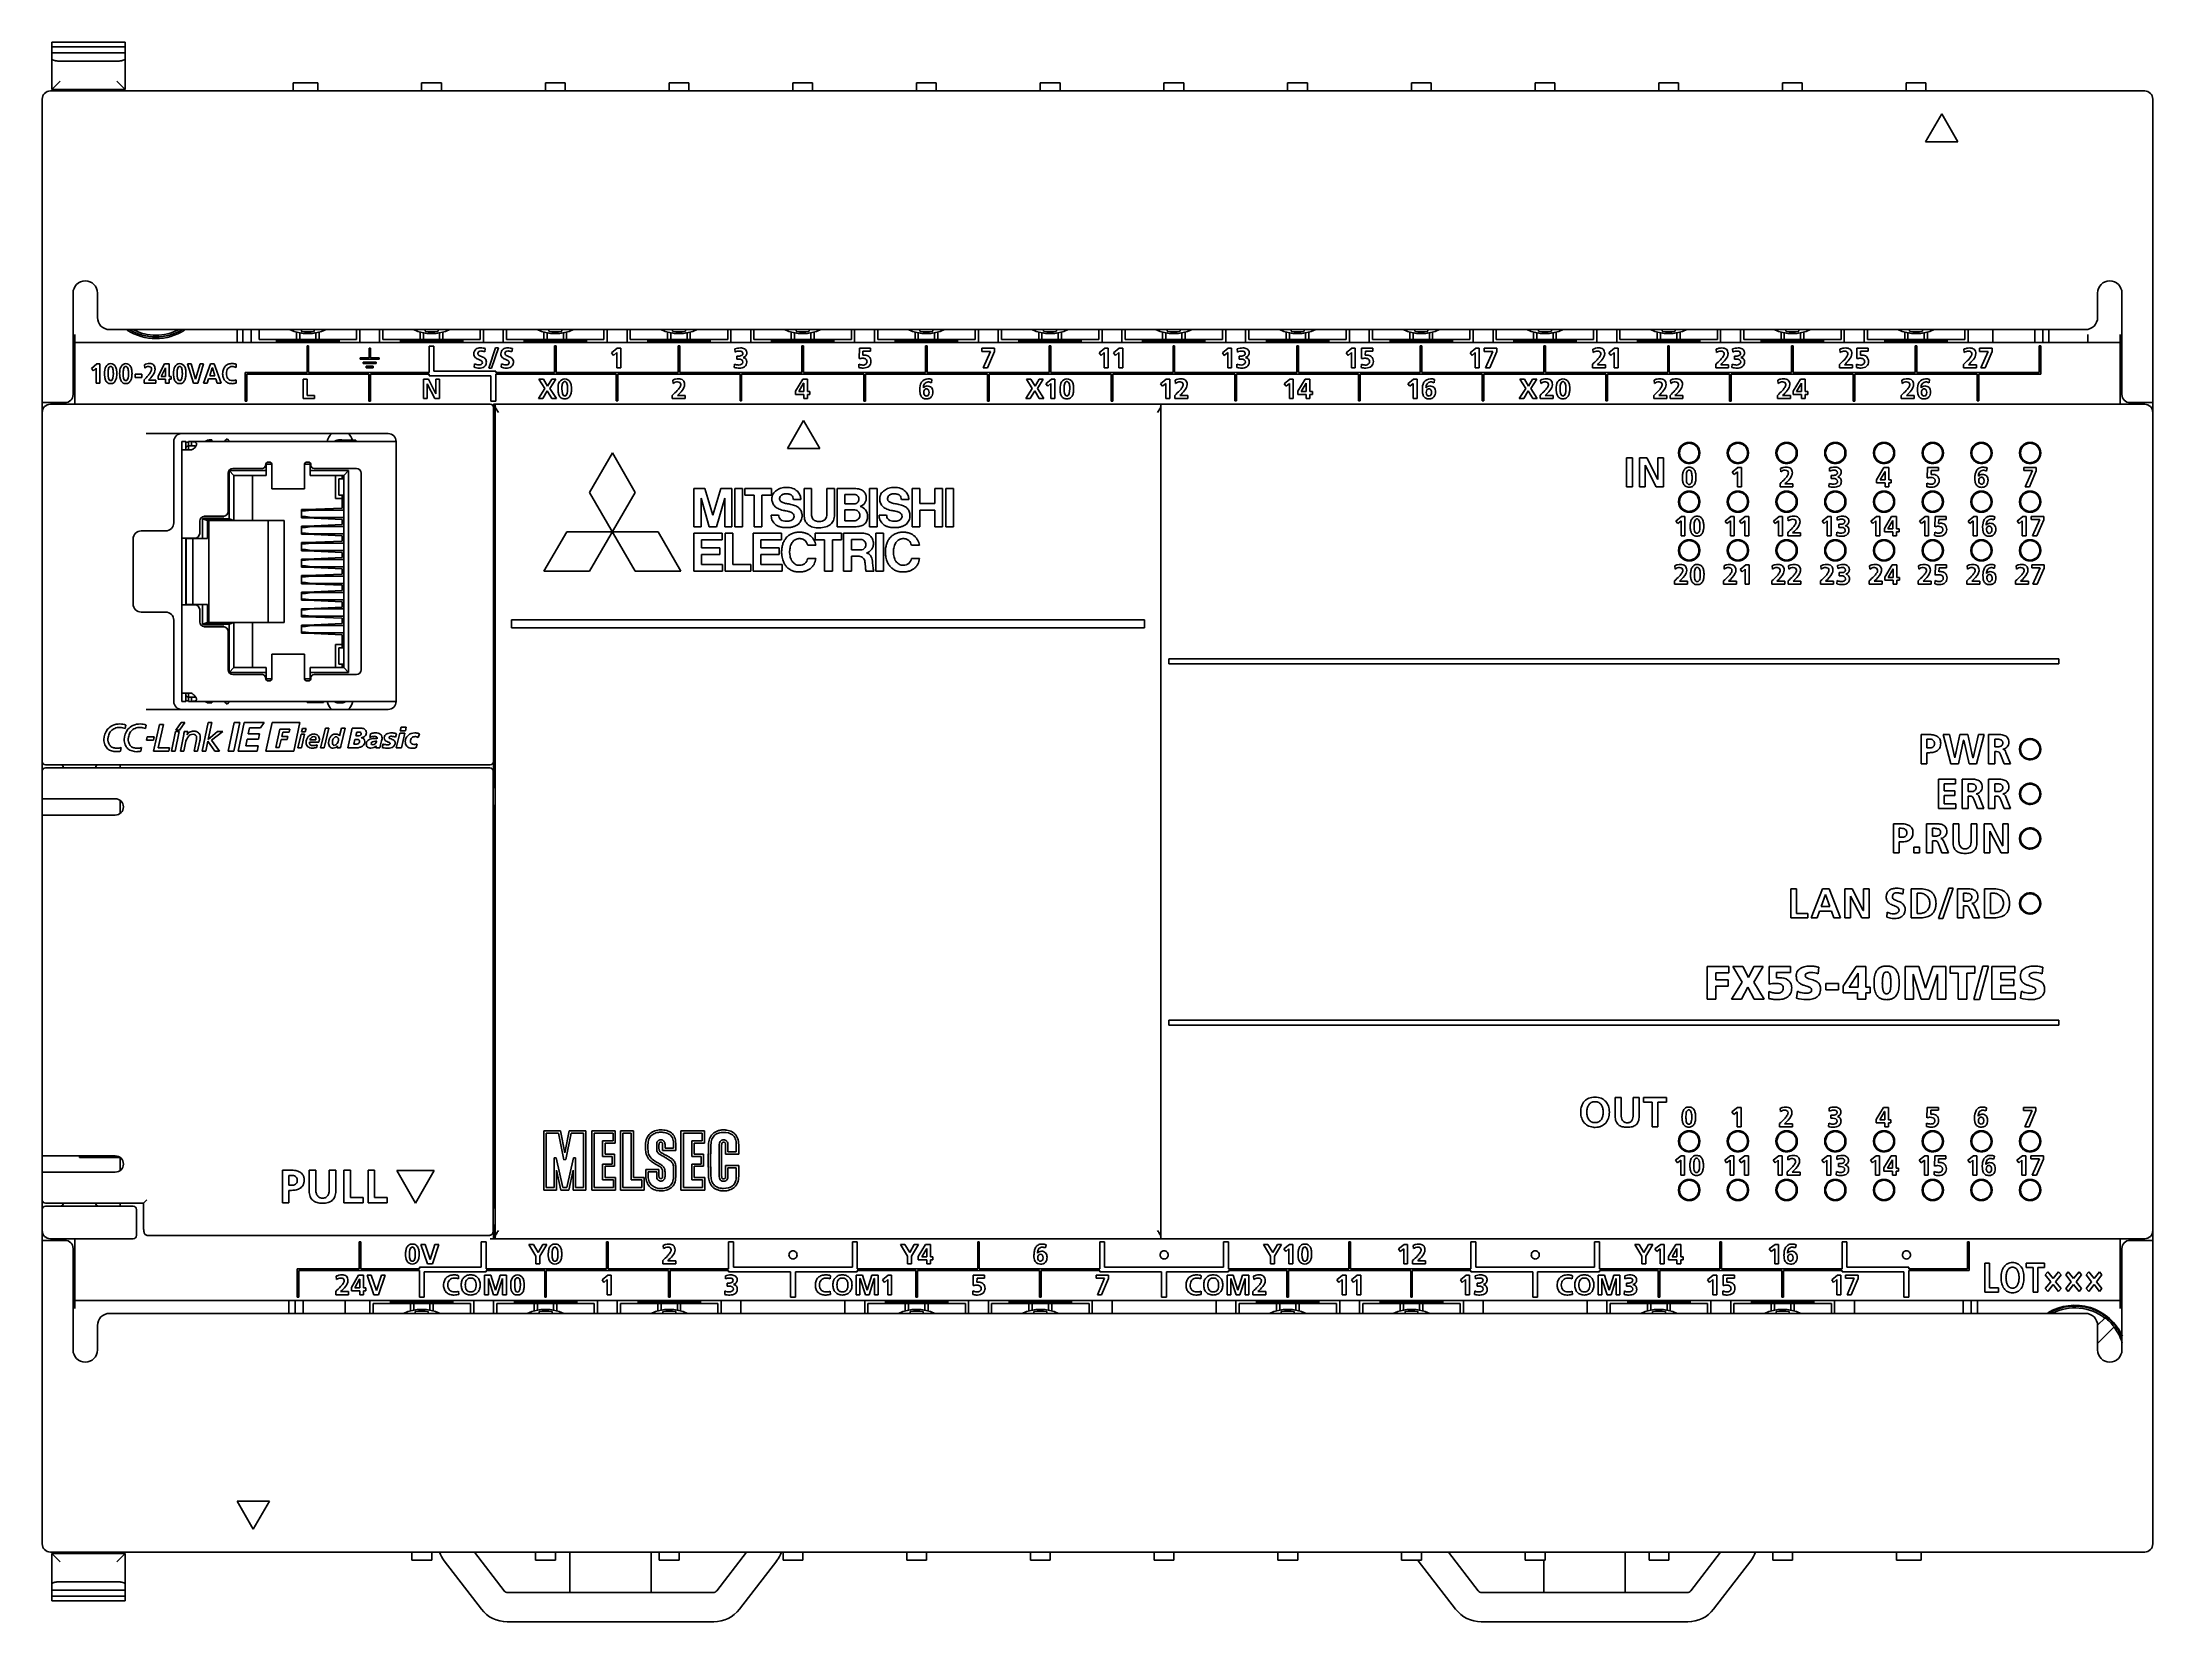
# Model space of a CAD drawing. Header units: millimetres. Extents: x 76 to 206, y 104 to 201.
import ezdxf

# ---------------------------------------------------------------- set-up
doc = ezdxf.new("R2010")
doc.units = ezdxf.units.MM
doc.header["$LTSCALE"] = 23.1
doc.layers.get('0').update_dxf_attribs({"linetype": 'CONTINUOUS'})

msp = doc.modelspace()

# ---------------------------------------------------------------- linework, layer by layer
at = {"color": 7, "linetype": 'Continuous'}
for p, q in [((76.91, 198.21), (76.91, 201.11)), ((76.91, 201.11), (81.41, 201.11)), ((76.91, 200.83), (81.41, 200.83)), ((76.91, 200.46), (81.41, 200.46)), ((81.41, 198.21), (81.41, 201.11)), ((80.91, 199.95), (77.41, 199.95)), ((76.31, 108.61), (76.31, 197.61)), ((205.81, 198.11), (76.81, 198.11)), ((77.41, 198.71), (76.91, 198.21)), ((81.41, 198.21), (76.91, 198.21)), ((78.41, 198.11), (78.41, 198.21)), ((79.91, 198.21), (79.91, 198.11)), ((81.41, 198.21), (80.91, 198.71)), ((91.76, 198.61), (91.76, 198.11)), ((91.76, 198.61), (93.28, 198.61)), ((93.28, 198.11), (93.28, 198.61)), ((99.68, 198.61), (99.68, 198.11)), ((100.9, 198.61), (99.68, 198.61)), ((100.9, 198.11), (100.9, 198.61)), ((107.3, 198.61), (107.3, 198.11)), ((108.52, 198.61), (107.3, 198.61)), ((108.52, 198.11), (108.52, 198.61)), ((114.92, 198.61), (114.92, 198.11)), ((116.14, 198.61), (114.92, 198.61)), ((116.14, 198.11), (116.14, 198.61)), ((122.54, 198.61), (122.54, 198.11)), ((123.76, 198.61), (122.54, 198.61)), ((123.76, 198.11), (123.76, 198.61)), ((130.16, 198.61), (130.16, 198.11)), ((131.38, 198.61), (130.16, 198.61)), ((131.38, 198.11), (131.38, 198.61)), ((137.78, 198.61), (137.78, 198.11)), ((139, 198.61), (137.78, 198.61)), ((139, 198.11), (139, 198.61)), ((145.4, 198.61), (145.4, 198.11)), ((146.62, 198.61), (145.4, 198.61)), ((146.62, 198.11), (146.62, 198.61)), ((153.02, 198.61), (153.02, 198.11)), ((154.24, 198.61), (153.02, 198.61)), ((154.24, 198.11), (154.24, 198.61)), ((160.64, 198.61), (160.64, 198.11)), ((161.86, 198.61), (160.64, 198.61)), ((161.86, 198.11), (161.86, 198.61)), ((168.26, 198.61), (168.26, 198.11)), ((169.48, 198.61), (168.26, 198.61)), ((169.48, 198.11), (169.48, 198.61)), ((175.88, 198.61), (175.88, 198.11)), ((177.1, 198.61), (175.88, 198.61)), ((177.1, 198.11), (177.1, 198.61)), ((183.5, 198.61), (183.5, 198.11)), ((183.5, 198.61), (184.72, 198.61)), ((184.72, 198.11), (184.72, 198.61)), ((192.34, 198.61), (191.12, 198.61)), ((191.12, 198.61), (191.12, 198.11)), ((192.34, 198.11), (192.34, 198.61)), ((206.31, 108.61), (206.31, 197.61)), ((193.31, 196.71), (192.31, 194.98)), ((194.31, 194.98), (193.31, 196.71)), ((192.31, 194.98), (194.31, 194.98)), ((78.21, 179.41), (78.21, 185.66)), ((79.71, 184.16), (79.71, 185.66)), ((202.91, 185.66), (202.91, 184.16)), ((204.41, 179.41), (204.41, 185.66)), ((80.46, 183.41), (202.16, 183.41)), ((88.31, 182.61), (88.31, 183.41)), ((88.67, 182.61), (88.67, 183.41)), ((89.17, 183.41), (89.17, 182.61)), ((89.67, 182.81), (89.67, 183.41)), ((92.27, 183.41), (92.27, 183.31)), ((93.07, 183.41), (93.07, 183.31)), ((95.67, 183.41), (95.67, 182.81)), ((95.87, 183.41), (95.87, 182.61)), ((97.09, 183.41), (97.09, 182.61)), ((97.29, 182.81), (97.29, 183.41)), ((99.89, 183.41), (99.89, 183.31)), ((100.69, 183.41), (100.69, 183.31)), ((103.29, 183.41), (103.29, 182.81)), ((103.49, 183.41), (103.49, 182.61)), ((104.71, 183.41), (104.71, 182.61)), ((104.91, 182.81), (104.91, 183.41)), ((107.51, 183.41), (107.51, 183.31)), ((108.31, 183.41), (108.31, 183.31)), ((110.91, 183.41), (110.91, 182.81)), ((111.11, 183.41), (111.11, 182.61)), ((112.33, 183.41), (112.33, 182.61)), ((112.53, 182.81), (112.53, 183.41)), ((115.13, 183.41), (115.13, 183.31)), ((115.93, 183.41), (115.93, 183.31)), ((118.53, 183.41), (118.53, 182.81)), ((118.73, 183.41), (118.73, 182.61)), ((119.95, 183.41), (119.95, 182.61)), ((120.15, 182.81), (120.15, 183.41)), ((122.75, 183.41), (122.75, 183.31)), ((123.55, 183.41), (123.55, 183.31)), ((126.15, 183.41), (126.15, 182.81)), ((126.35, 183.41), (126.35, 182.61)), ((127.57, 183.41), (127.57, 182.61)), ((127.77, 182.81), (127.77, 183.41)), ((130.37, 183.41), (130.37, 183.31)), ((131.17, 183.41), (131.17, 183.31)), ((133.77, 183.41), (133.77, 182.81)), ((133.97, 183.41), (133.97, 182.61)), ((135.19, 183.41), (135.19, 182.61)), ((135.39, 182.81), (135.39, 183.41)), ((137.99, 183.41), (137.99, 183.31)), ((138.79, 183.41), (138.79, 183.31)), ((141.39, 183.41), (141.39, 182.81)), ((141.59, 183.41), (141.59, 182.61)), ((142.81, 183.41), (142.81, 182.61)), ((143.01, 182.81), (143.01, 183.41)), ((145.61, 183.41), (145.61, 183.31)), ((146.41, 183.41), (146.41, 183.31)), ((149.01, 183.41), (149.01, 182.81)), ((149.21, 183.41), (149.21, 182.61)), ((150.43, 183.41), (150.43, 182.61)), ((150.63, 182.81), (150.63, 183.41)), ((153.23, 183.41), (153.23, 183.31)), ((154.03, 183.41), (154.03, 183.31)), ((156.63, 183.41), (156.63, 182.81)), ((156.83, 183.41), (156.83, 182.61)), ((158.05, 183.41), (158.05, 182.61)), ((158.25, 182.81), (158.25, 183.41)), ((160.85, 183.41), (160.85, 183.31)), ((161.65, 183.41), (161.65, 183.31)), ((164.25, 183.41), (164.25, 182.81)), ((164.45, 183.41), (164.45, 182.61)), ((165.67, 183.41), (165.67, 182.61)), ((165.87, 182.81), (165.87, 183.41)), ((168.47, 183.41), (168.47, 183.31)), ((169.27, 183.41), (169.27, 183.31)), ((171.87, 183.41), (171.87, 182.81)), ((172.07, 183.41), (172.07, 182.61)), ((173.29, 183.41), (173.29, 182.61)), ((173.49, 182.81), (173.49, 183.41)), ((176.09, 183.41), (176.09, 183.31)), ((176.89, 183.41), (176.89, 183.31)), ((179.49, 183.41), (179.49, 182.81)), ((179.69, 183.41), (179.69, 182.61)), ((180.91, 183.41), (180.91, 182.61)), ((181.11, 182.81), (181.11, 183.41)), ((183.71, 183.41), (183.71, 183.31)), ((184.51, 183.41), (184.51, 183.31)), ((187.11, 183.41), (187.11, 182.81)), ((187.31, 183.41), (187.31, 182.61)), ((188.53, 183.41), (188.53, 182.61)), ((188.73, 182.81), (188.73, 183.41)), ((191.33, 183.41), (191.33, 183.31)), ((192.13, 183.41), (192.13, 183.31)), ((194.73, 183.41), (194.73, 182.81)), ((194.93, 183.41), (194.93, 182.61)), ((196.45, 182.61), (196.45, 183.41)), ((199.04, 182.61), (199.04, 183.41)), ((199.54, 183.41), (199.54, 182.61)), ((199.91, 182.61), (199.91, 183.41)), ((78.31, 178.81), (78.31, 183.11)), ((78.31, 182.61), (204.31, 182.61)), ((89.67, 182.81), (95.67, 182.81)), ((90.75, 182.61), (90.75, 182.81)), ((94.59, 182.76), (90.75, 182.76)), ((90.75, 182.66), (91.37, 182.66)), ((90.95, 182.76), (90.95, 182.66)), ((91.14, 182.71), (91.01, 182.66)), ((91.07, 182.81), (91.07, 182.76)), ((91.14, 182.71), (94.2, 182.71)), ((91.32, 182.76), (91.32, 182.71)), ((91.37, 182.61), (91.37, 182.66)), ((91.97, 182.81), (91.97, 183.26)), ((92.17, 183.21), (92.17, 182.81)), ((92.62, 182.41), (92.62, 180.76)), ((92.72, 182.41), (92.62, 182.41)), ((92.72, 180.76), (92.72, 182.41)), ((93.17, 183.21), (93.17, 182.81)), ((93.37, 183.26), (93.37, 182.81)), ((93.97, 182.66), (93.97, 182.61)), ((93.97, 182.66), (94.59, 182.66)), ((94.02, 182.76), (94.02, 182.71)), ((94.34, 182.66), (94.2, 182.71)), ((94.27, 182.76), (94.27, 182.81)), ((94.4, 182.66), (94.4, 182.76)), ((94.59, 182.81), (94.59, 182.61)), ((96.44, 182.26), (96.44, 181.67)), ((96.53, 182.26), (96.44, 182.26)), ((96.53, 181.67), (96.53, 182.26)), ((97.29, 182.81), (103.29, 182.81)), ((98.37, 182.61), (98.37, 182.81)), ((102.21, 182.76), (98.37, 182.76)), ((98.37, 182.66), (98.99, 182.66)), ((98.57, 182.76), (98.57, 182.66)), ((98.76, 182.71), (98.63, 182.66)), ((98.69, 182.81), (98.69, 182.76)), ((98.76, 182.71), (101.82, 182.71)), ((98.94, 182.76), (98.94, 182.71)), ((98.99, 182.61), (98.99, 182.66)), ((99.59, 182.81), (99.59, 183.26)), ((99.79, 183.21), (99.79, 182.81)), ((100.14, 182.38), (100.14, 180.76)), ((100.44, 182.38), (100.14, 182.38)), ((100.44, 180.86), (100.44, 182.38)), ((100.79, 183.21), (100.79, 182.81)), ((100.99, 183.26), (100.99, 182.81)), ((101.59, 182.66), (101.59, 182.61)), ((101.59, 182.66), (102.21, 182.66)), ((101.64, 182.76), (101.64, 182.71)), ((101.82, 182.71), (101.96, 182.66)), ((101.89, 182.76), (101.89, 182.81)), ((102.02, 182.66), (102.02, 182.76)), ((102.21, 182.81), (102.21, 182.61)), ((103.58, 182.04), (103.6, 182.24)), ((104.23, 182.28), (103.81, 181.04)), ((103.99, 181.04), (104.41, 182.28)), ((104.41, 182.28), (104.23, 182.28)), ((104.91, 182.81), (110.91, 182.81)), ((105.24, 182.04), (105.27, 182.24)), ((105.99, 182.61), (105.99, 182.81)), ((109.83, 182.76), (105.99, 182.76)), ((105.99, 182.66), (106.61, 182.66)), ((106.19, 182.76), (106.19, 182.66)), ((106.38, 182.71), (106.25, 182.66)), ((106.31, 182.81), (106.31, 182.76)), ((106.38, 182.71), (109.44, 182.71)), ((106.56, 182.76), (106.56, 182.71)), ((106.61, 182.61), (106.61, 182.66)), ((107.21, 182.81), (107.21, 183.26)), ((107.41, 183.21), (107.41, 182.81)), ((107.86, 182.42), (107.86, 180.76)), ((107.96, 182.42), (107.86, 182.42)), ((107.96, 180.76), (107.96, 182.42)), ((108.41, 183.21), (108.41, 182.81)), ((108.61, 183.26), (108.61, 182.81)), ((109.21, 182.66), (109.21, 182.61)), ((109.21, 182.66), (109.83, 182.66)), ((109.26, 182.76), (109.26, 182.71)), ((109.58, 182.66), (109.44, 182.71)), ((109.51, 182.76), (109.51, 182.81)), ((109.64, 182.66), (109.64, 182.76)), ((109.83, 182.81), (109.83, 182.61)), ((111.73, 182.26), (111.38, 181.98)), ((111.94, 182.26), (111.73, 182.26)), ((111.94, 181.06), (111.94, 182.26)), ((112.53, 182.81), (118.53, 182.81)), ((113.61, 182.61), (113.61, 182.81)), ((117.45, 182.76), (113.61, 182.76)), ((113.61, 182.66), (114.23, 182.66)), ((113.81, 182.76), (113.81, 182.66)), ((114, 182.71), (113.87, 182.66)), ((113.93, 182.81), (113.93, 182.76)), ((114, 182.71), (117.06, 182.71)), ((114.18, 182.76), (114.18, 182.71)), ((114.23, 182.61), (114.23, 182.66)), ((114.83, 182.81), (114.83, 183.26)), ((115.03, 183.21), (115.03, 182.81)), ((115.48, 182.42), (115.48, 180.76)), ((115.58, 182.42), (115.48, 182.42)), ((115.58, 180.76), (115.58, 182.42)), ((116.03, 183.21), (116.03, 182.81)), ((116.23, 183.26), (116.23, 182.81)), ((116.83, 182.66), (116.83, 182.61)), ((116.83, 182.66), (117.45, 182.66)), ((116.88, 182.76), (116.88, 182.71)), ((117.2, 182.66), (117.06, 182.71)), ((117.13, 182.76), (117.13, 182.81)), ((117.26, 182.66), (117.26, 182.76)), ((117.45, 182.81), (117.45, 182.61)), ((118.98, 182.22), (118.99, 182.03)), ((120.15, 182.81), (126.15, 182.81)), ((121.23, 182.61), (121.23, 182.81)), ((125.07, 182.76), (121.23, 182.76)), ((121.23, 182.66), (121.85, 182.66)), ((121.43, 182.76), (121.43, 182.66)), ((121.62, 182.71), (121.49, 182.66)), ((121.55, 182.81), (121.55, 182.76)), ((121.62, 182.71), (124.68, 182.71)), ((121.8, 182.76), (121.8, 182.71)), ((121.85, 182.61), (121.85, 182.66)), ((122.45, 182.81), (122.45, 183.26)), ((122.65, 183.21), (122.65, 182.81)), ((123.1, 182.41), (123.1, 180.76)), ((123.2, 182.41), (123.1, 182.41)), ((123.2, 180.76), (123.2, 182.41)), ((123.65, 183.21), (123.65, 182.81)), ((123.85, 183.26), (123.85, 182.81)), ((124.45, 182.66), (124.45, 182.61)), ((124.45, 182.66), (125.07, 182.66)), ((124.5, 182.76), (124.5, 182.71)), ((124.82, 182.66), (124.68, 182.71)), ((124.75, 182.76), (124.75, 182.81)), ((124.88, 182.66), (124.88, 182.76)), ((125.07, 182.81), (125.07, 182.61)), ((126.64, 182.26), (126.62, 181.62)), ((127.33, 182.26), (126.64, 182.26)), ((126.86, 181.83), (126.86, 182.08)), ((126.86, 182.08), (127.33, 182.08)), ((127.33, 182.08), (127.33, 182.26)), ((127.77, 182.81), (133.77, 182.81)), ((128.85, 182.61), (128.85, 182.81)), ((132.69, 182.76), (128.85, 182.76)), ((128.85, 182.66), (129.47, 182.66)), ((129.05, 182.76), (129.05, 182.66)), ((129.24, 182.71), (129.11, 182.66)), ((129.17, 182.81), (129.17, 182.76)), ((129.24, 182.71), (132.3, 182.71)), ((129.42, 182.76), (129.42, 182.71)), ((129.47, 182.61), (129.47, 182.66)), ((130.07, 182.81), (130.07, 183.26)), ((130.27, 183.21), (130.27, 182.81)), ((130.72, 182.41), (130.72, 180.76)), ((130.82, 182.41), (130.72, 182.41)), ((130.82, 180.76), (130.82, 182.41)), ((131.27, 183.21), (131.27, 182.81)), ((131.47, 183.26), (131.47, 182.81)), ((132.07, 182.66), (132.07, 182.61)), ((132.07, 182.66), (132.69, 182.66)), ((132.12, 182.76), (132.12, 182.71)), ((132.44, 182.66), (132.3, 182.71)), ((132.37, 182.76), (132.37, 182.81)), ((132.5, 182.66), (132.5, 182.76)), ((132.69, 182.81), (132.69, 182.61)), ((134.19, 182.26), (134.19, 182.07)), ((134.96, 182.26), (134.19, 182.26)), ((134.19, 182.07), (134.72, 182.07)), ((134.72, 182.07), (134.27, 181.06)), ((134.53, 181.06), (134.96, 182.06)), ((134.96, 182.06), (134.96, 182.26)), ((135.39, 182.81), (141.39, 182.81)), ((136.47, 182.61), (136.47, 182.81)), ((140.31, 182.76), (136.47, 182.76)), ((136.47, 182.66), (137.09, 182.66)), ((136.67, 182.76), (136.67, 182.66)), ((136.86, 182.71), (136.73, 182.66)), ((136.79, 182.81), (136.79, 182.76)), ((136.86, 182.71), (139.92, 182.71)), ((137.04, 182.76), (137.04, 182.71)), ((137.09, 182.61), (137.09, 182.66)), ((137.69, 182.81), (137.69, 183.26)), ((137.89, 183.21), (137.89, 182.81)), ((138.34, 182.42), (138.34, 180.76)), ((138.44, 182.42), (138.34, 182.42)), ((138.44, 180.76), (138.44, 182.42)), ((138.89, 183.21), (138.89, 182.81)), ((139.09, 183.26), (139.09, 182.81)), ((139.69, 182.66), (139.69, 182.61)), ((139.69, 182.66), (140.31, 182.66)), ((139.74, 182.76), (139.74, 182.71)), ((140.06, 182.66), (139.92, 182.71)), ((139.99, 182.76), (139.99, 182.81)), ((140.12, 182.66), (140.12, 182.76)), ((140.31, 182.81), (140.31, 182.61)), ((141.76, 182.26), (141.41, 181.98)), ((141.97, 182.26), (141.76, 182.26)), ((141.97, 181.06), (141.97, 182.26)), ((142.65, 182.26), (142.3, 181.98)), ((142.87, 182.26), (142.65, 182.26)), ((142.87, 181.06), (142.87, 182.26)), ((143.01, 182.81), (149.01, 182.81)), ((144.09, 182.61), (144.09, 182.81)), ((147.93, 182.76), (144.09, 182.76)), ((144.09, 182.66), (144.71, 182.66)), ((144.29, 182.76), (144.29, 182.66)), ((144.48, 182.71), (144.35, 182.66)), ((144.41, 182.81), (144.41, 182.76)), ((144.48, 182.71), (147.54, 182.71)), ((144.66, 182.76), (144.66, 182.71)), ((144.71, 182.61), (144.71, 182.66)), ((145.31, 182.81), (145.31, 183.26)), ((145.51, 183.21), (145.51, 182.81)), ((145.96, 182.41), (145.96, 180.76)), ((146.06, 182.41), (145.96, 182.41)), ((146.06, 180.76), (146.06, 182.41)), ((146.51, 183.21), (146.51, 182.81)), ((146.71, 183.26), (146.71, 182.81)), ((147.31, 182.66), (147.31, 182.61)), ((147.31, 182.66), (147.93, 182.66)), ((147.36, 182.76), (147.36, 182.71)), ((147.68, 182.66), (147.54, 182.71)), ((147.61, 182.76), (147.61, 182.81)), ((147.74, 182.66), (147.74, 182.76)), ((147.93, 182.81), (147.93, 182.61)), ((149.35, 182.26), (149, 181.98)), ((149.57, 182.26), (149.35, 182.26)), ((149.57, 181.06), (149.57, 182.26)), ((149.92, 182.22), (149.94, 182.03)), ((150.63, 182.81), (156.63, 182.81)), ((151.71, 182.61), (151.71, 182.81)), ((155.55, 182.76), (151.71, 182.76)), ((151.71, 182.66), (152.33, 182.66)), ((151.91, 182.76), (151.91, 182.66)), ((152.1, 182.71), (151.97, 182.66)), ((152.03, 182.81), (152.03, 182.76)), ((152.1, 182.71), (155.16, 182.71)), ((152.28, 182.76), (152.28, 182.71)), ((152.33, 182.61), (152.33, 182.66)), ((152.93, 182.81), (152.93, 183.26)), ((153.13, 183.21), (153.13, 182.81)), ((153.58, 182.42), (153.58, 180.76)), ((153.68, 182.42), (153.58, 182.42)), ((153.68, 180.76), (153.68, 182.42)), ((154.13, 183.21), (154.13, 182.81)), ((154.33, 183.26), (154.33, 182.81)), ((154.93, 182.66), (154.93, 182.61)), ((154.93, 182.66), (155.55, 182.66)), ((154.98, 182.76), (154.98, 182.71)), ((155.3, 182.66), (155.16, 182.71)), ((155.23, 182.76), (155.23, 182.81)), ((155.36, 182.66), (155.36, 182.76)), ((155.55, 182.81), (155.55, 182.61)), ((156.97, 182.26), (156.62, 181.98)), ((157.19, 182.26), (156.97, 182.26)), ((157.19, 181.06), (157.19, 182.26)), ((157.58, 182.26), (157.57, 181.62)), ((158.27, 182.26), (157.58, 182.26)), ((157.8, 181.83), (157.81, 182.08)), ((157.81, 182.08), (158.27, 182.08)), ((158.25, 182.81), (164.25, 182.81)), ((158.27, 182.08), (158.27, 182.26)), ((159.33, 182.61), (159.33, 182.81)), ((163.17, 182.76), (159.33, 182.76)), ((159.33, 182.66), (159.95, 182.66)), ((159.53, 182.76), (159.53, 182.66)), ((159.72, 182.71), (159.59, 182.66)), ((159.65, 182.81), (159.65, 182.76)), ((159.72, 182.71), (162.78, 182.71)), ((159.9, 182.76), (159.9, 182.71)), ((159.95, 182.61), (159.95, 182.66)), ((160.55, 182.81), (160.55, 183.26)), ((160.75, 183.21), (160.75, 182.81)), ((161.19, 182.41), (161.19, 180.76)), ((161.29, 182.41), (161.19, 182.41)), ((161.29, 180.76), (161.29, 182.41)), ((161.75, 183.21), (161.75, 182.81)), ((161.95, 183.26), (161.95, 182.81)), ((162.55, 182.66), (162.55, 182.61)), ((162.55, 182.66), (163.17, 182.66)), ((162.56, 182.76), (162.56, 182.71)), ((162.6, 182.76), (162.6, 182.71)), ((162.92, 182.66), (162.78, 182.71)), ((162.85, 182.76), (162.85, 182.81)), ((162.98, 182.66), (162.98, 182.76)), ((163.17, 182.81), (163.17, 182.61)), ((164.61, 182.26), (164.26, 181.98)), ((164.82, 182.26), (164.61, 182.26)), ((164.82, 181.06), (164.82, 182.26)), ((165.13, 182.26), (165.13, 182.07)), ((165.9, 182.26), (165.13, 182.26)), ((165.13, 182.07), (165.66, 182.07)), ((165.66, 182.07), (165.21, 181.06)), ((165.47, 181.06), (165.9, 182.06)), ((165.87, 182.81), (171.87, 182.81)), ((165.9, 182.06), (165.9, 182.26)), ((166.95, 182.61), (166.95, 182.81)), ((170.79, 182.76), (166.95, 182.76)), ((166.95, 182.66), (167.57, 182.66)), ((167.15, 182.76), (167.15, 182.66)), ((167.34, 182.71), (167.21, 182.66)), ((167.27, 182.81), (167.27, 182.76)), ((167.34, 182.71), (170.4, 182.71)), ((167.52, 182.76), (167.52, 182.71)), ((167.57, 182.61), (167.57, 182.66)), ((168.17, 182.81), (168.17, 183.26)), ((168.37, 183.21), (168.37, 182.81)), ((168.81, 182.41), (168.81, 180.76)), ((168.91, 182.41), (168.81, 182.41)), ((168.91, 180.76), (168.91, 182.41)), ((169.37, 183.21), (169.37, 182.81)), ((169.57, 183.26), (169.57, 182.81)), ((170.17, 182.66), (170.17, 182.61)), ((170.17, 182.66), (170.79, 182.66)), ((170.22, 182.76), (170.22, 182.71)), ((170.54, 182.66), (170.4, 182.71)), ((170.47, 182.76), (170.47, 182.81)), ((170.6, 182.66), (170.6, 182.76)), ((170.79, 182.81), (170.79, 182.61)), ((171.82, 182.2), (171.84, 182)), ((173.16, 182.26), (172.81, 181.98)), ((173.37, 182.26), (173.16, 182.26)), ((173.37, 181.06), (173.37, 182.26)), ((173.49, 182.81), (179.49, 182.81)), ((174.57, 182.61), (174.57, 182.81)), ((178.41, 182.76), (174.57, 182.76)), ((174.57, 182.66), (175.19, 182.66)), ((174.77, 182.76), (174.77, 182.66)), ((174.96, 182.71), (174.83, 182.66)), ((174.89, 182.81), (174.89, 182.76)), ((174.96, 182.71), (178.02, 182.71)), ((175.14, 182.76), (175.14, 182.71)), ((175.19, 182.61), (175.19, 182.66)), ((175.31, 182.76), (175.31, 182.71)), ((175.79, 182.81), (175.79, 183.26)), ((175.99, 183.21), (175.99, 182.81)), ((176.31, 182.71), (176.31, 182.76)), ((176.53, 182.42), (176.43, 182.42)), ((176.43, 182.42), (176.43, 180.76)), ((176.53, 180.76), (176.53, 182.42)), ((176.99, 183.21), (176.99, 182.81)), ((177.19, 183.26), (177.19, 182.81)), ((177.79, 182.66), (178.41, 182.66)), ((177.79, 182.66), (177.79, 182.61)), ((177.84, 182.76), (177.84, 182.71)), ((178.16, 182.66), (178.02, 182.71)), ((178.09, 182.76), (178.09, 182.81)), ((178.22, 182.66), (178.22, 182.76)), ((178.41, 182.81), (178.41, 182.61)), ((179.42, 182.2), (179.43, 182)), ((180.43, 182.22), (180.44, 182.03)), ((181.11, 182.81), (187.11, 182.81)), ((182.19, 182.61), (182.19, 182.81)), ((186.03, 182.76), (182.19, 182.76)), ((182.19, 182.66), (182.81, 182.66)), ((182.39, 182.76), (182.39, 182.66)), ((182.58, 182.71), (182.45, 182.66)), ((182.51, 182.81), (182.51, 182.76)), ((182.58, 182.71), (185.64, 182.71)), ((182.76, 182.76), (182.76, 182.71)), ((182.81, 182.61), (182.81, 182.66)), ((183.41, 182.81), (183.41, 183.26)), ((183.61, 183.21), (183.61, 182.81)), ((184.15, 182.42), (184.05, 182.42)), ((184.05, 182.42), (184.05, 180.76)), ((184.15, 180.76), (184.15, 182.42)), ((184.61, 183.21), (184.61, 182.81)), ((184.81, 183.26), (184.81, 182.81)), ((185.41, 182.66), (186.03, 182.66)), ((185.41, 182.66), (185.41, 182.61)), ((185.46, 182.76), (185.46, 182.71)), ((185.78, 182.66), (185.64, 182.71)), ((185.71, 182.76), (185.71, 182.81)), ((185.84, 182.66), (185.84, 182.76)), ((186.03, 182.81), (186.03, 182.61)), ((187.04, 182.2), (187.06, 182)), ((188.08, 182.26), (188.07, 181.62)), ((188.77, 182.26), (188.08, 182.26)), ((188.3, 181.83), (188.31, 182.08)), ((188.31, 182.08), (188.77, 182.08)), ((188.73, 182.81), (194.73, 182.81)), ((188.77, 182.08), (188.77, 182.26)), ((189.81, 182.61), (189.81, 182.81)), ((193.65, 182.76), (189.81, 182.76)), ((189.81, 182.66), (190.43, 182.66)), ((190.01, 182.76), (190.01, 182.66)), ((190.07, 182.66), (190.2, 182.71)), ((190.13, 182.81), (190.13, 182.76)), ((193.26, 182.71), (190.2, 182.71)), ((190.38, 182.76), (190.38, 182.71)), ((190.43, 182.61), (190.43, 182.66)), ((191.03, 182.81), (191.03, 183.26)), ((191.23, 183.21), (191.23, 182.81)), ((191.77, 182.41), (191.67, 182.41)), ((191.67, 182.41), (191.67, 180.76)), ((191.77, 180.76), (191.77, 182.41)), ((192.23, 183.21), (192.23, 182.81)), ((192.43, 183.26), (192.43, 182.81)), ((193.03, 182.66), (193.65, 182.66)), ((193.03, 182.66), (193.03, 182.61)), ((193.08, 182.76), (193.08, 182.71)), ((193.26, 182.71), (193.4, 182.66)), ((193.33, 182.76), (193.33, 182.81)), ((193.46, 182.66), (193.46, 182.76)), ((193.65, 182.81), (193.65, 182.61)), ((194.68, 182.2), (194.7, 182)), ((196.41, 182.26), (195.64, 182.26)), ((195.64, 182.26), (195.64, 182.07)), ((195.64, 182.07), (196.17, 182.07)), ((196.17, 182.07), (195.72, 181.06)), ((195.98, 181.06), (196.41, 182.06)), ((196.41, 182.06), (196.41, 182.26)), ((199.42, 182.41), (199.32, 182.41)), ((199.32, 182.41), (199.32, 180.76)), ((199.42, 180.66), (199.42, 182.41)), ((202.31, 183.11), (202.31, 182.61)), ((204.31, 178.81), (204.31, 183.11)), ((79.67, 181.3), (79.35, 181.02)), ((79.35, 181.02), (79.46, 180.87)), ((79.46, 180.87), (79.64, 181.03)), ((79.64, 181.03), (79.64, 180.11)), ((79.86, 181.3), (79.67, 181.3)), ((79.86, 180.11), (79.86, 181.3)), ((82.6, 181.24), (82.62, 181.04)), ((83.85, 181.3), (83.45, 180.55)), ((83.64, 180.53), (83.91, 181.05)), ((84.12, 181.3), (83.85, 181.3)), ((83.91, 181.05), (83.91, 180.53)), ((83.91, 181.05), (83.91, 181.05)), ((84.12, 180.53), (84.12, 181.3)), ((85.25, 181.3), (85.62, 180.11)), ((85.48, 181.3), (85.25, 181.3)), ((85.76, 180.36), (85.48, 181.3)), ((86.03, 181.3), (85.76, 180.36)), ((85.89, 180.11), (86.25, 181.3)), ((86.25, 181.3), (86.03, 181.3)), ((86.67, 181.3), (86.25, 180.11)), ((86.63, 180.57), (86.78, 181.06)), ((86.91, 181.3), (86.67, 181.3)), ((86.78, 181.06), (86.79, 181.06)), ((86.79, 181.06), (86.94, 180.57)), ((87.33, 180.11), (86.91, 181.3)), ((88.25, 181.07), (88.26, 181.28)), ((88.81, 180.76), (88.81, 179.01)), ((92.62, 180.76), (88.81, 180.76)), ((100.14, 180.76), (92.72, 180.76)), ((95.9, 181.67), (95.9, 181.58)), ((96.44, 181.67), (95.9, 181.67)), ((95.9, 181.58), (97.07, 181.58)), ((96.08, 181.41), (96.08, 181.32)), ((96.88, 181.41), (96.08, 181.41)), ((96.08, 181.32), (96.88, 181.32)), ((96.27, 181.15), (96.27, 181.06)), ((96.7, 181.15), (96.27, 181.15)), ((96.27, 181.06), (96.7, 181.06)), ((97.07, 181.67), (96.53, 181.67)), ((96.7, 181.06), (96.7, 181.15)), ((96.88, 181.32), (96.88, 181.41)), ((97.07, 181.58), (97.07, 181.67)), ((104.25, 180.86), (100.44, 180.86)), ((102.93, 181.3), (102.91, 181.09)), ((103.81, 181.04), (103.99, 181.04)), ((104.25, 180.76), (104.25, 180.86)), ((107.86, 180.76), (104.25, 180.76)), ((104.6, 181.3), (104.58, 181.09)), ((115.48, 180.76), (107.96, 180.76)), ((111.38, 181.98), (111.5, 181.82)), ((111.5, 181.82), (111.7, 181.99)), ((111.7, 181.99), (111.7, 181.06)), ((111.7, 181.06), (111.94, 181.06)), ((123.1, 180.76), (115.58, 180.76)), ((118.95, 181.29), (118.94, 181.08)), ((119.09, 181.78), (119.09, 181.59)), ((119.2, 181.78), (119.09, 181.78)), ((119.09, 181.59), (119.21, 181.59)), ((130.72, 180.76), (123.2, 180.76)), ((126.61, 181.29), (126.61, 181.08)), ((138.34, 180.76), (130.82, 180.76)), ((134.27, 181.06), (134.53, 181.06)), ((145.96, 180.76), (138.44, 180.76)), ((141.41, 181.98), (141.53, 181.82)), ((141.53, 181.82), (141.73, 181.99)), ((141.73, 181.99), (141.73, 181.06)), ((141.73, 181.06), (141.97, 181.06)), ((142.3, 181.98), (142.42, 181.82)), ((142.42, 181.82), (142.63, 181.99)), ((142.63, 181.99), (142.63, 181.06)), ((142.63, 181.06), (142.87, 181.06)), ((153.58, 180.76), (146.06, 180.76)), ((149, 181.98), (149.12, 181.82)), ((149.12, 181.82), (149.33, 181.99)), ((149.33, 181.99), (149.33, 181.06)), ((149.33, 181.06), (149.57, 181.06)), ((149.9, 181.29), (149.89, 181.08)), ((150.04, 181.78), (150.04, 181.59)), ((150.15, 181.78), (150.04, 181.78)), ((150.04, 181.59), (150.15, 181.59)), ((161.19, 180.76), (153.68, 180.76)), ((156.62, 181.98), (156.74, 181.82)), ((156.74, 181.82), (156.95, 181.99)), ((156.95, 181.99), (156.95, 181.06)), ((156.95, 181.06), (157.19, 181.06)), ((157.56, 181.29), (157.55, 181.08)), ((168.81, 180.76), (161.29, 180.76)), ((164.26, 181.98), (164.38, 181.82)), ((164.38, 181.82), (164.58, 181.99)), ((164.58, 181.99), (164.58, 181.06)), ((164.58, 181.06), (164.82, 181.06)), ((165.21, 181.06), (165.47, 181.06)), ((176.43, 180.76), (168.91, 180.76)), ((171.79, 181.26), (171.79, 181.06)), ((171.79, 181.06), (172.59, 181.06)), ((172.59, 181.25), (172.1, 181.25)), ((172.59, 181.06), (172.59, 181.25)), ((172.81, 181.98), (172.93, 181.82)), ((172.93, 181.82), (173.13, 181.99)), ((173.13, 181.99), (173.13, 181.06)), ((173.13, 181.06), (173.37, 181.06)), ((184.05, 180.76), (176.53, 180.76)), ((179.39, 181.26), (179.39, 181.06)), ((179.39, 181.06), (180.18, 181.06)), ((180.18, 181.25), (179.7, 181.25)), ((180.18, 181.06), (180.18, 181.25)), ((180.41, 181.29), (180.39, 181.08)), ((180.65, 181.78), (180.54, 181.78)), ((180.54, 181.78), (180.54, 181.59)), ((180.54, 181.59), (180.66, 181.59)), ((191.67, 180.76), (184.15, 180.76)), ((187.01, 181.26), (187.01, 181.06)), ((187.01, 181.06), (187.81, 181.06)), ((187.81, 181.25), (187.32, 181.25)), ((187.81, 181.06), (187.81, 181.25)), ((188.06, 181.29), (188.05, 181.08)), ((199.32, 180.76), (191.77, 180.76)), ((194.65, 181.26), (194.65, 181.06)), ((194.65, 181.06), (195.45, 181.06)), ((195.45, 181.25), (194.96, 181.25)), ((195.45, 181.06), (195.45, 181.25)), ((195.72, 181.06), (195.98, 181.06)), ((79.64, 180.11), (79.86, 180.11)), ((82.04, 180.66), (82.04, 180.47)), ((82.45, 180.66), (82.04, 180.66)), ((82.04, 180.47), (82.45, 180.47)), ((82.45, 180.47), (82.45, 180.66)), ((82.58, 180.31), (82.58, 180.11)), ((82.58, 180.11), (83.3, 180.11)), ((83.3, 180.29), (82.86, 180.29)), ((83.3, 180.11), (83.3, 180.29)), ((83.45, 180.55), (83.45, 180.35)), ((83.45, 180.35), (83.91, 180.35)), ((83.91, 180.53), (83.64, 180.53)), ((83.91, 180.35), (83.91, 180.11)), ((83.91, 180.11), (84.12, 180.11)), ((84.26, 180.53), (84.12, 180.53)), ((84.12, 180.11), (84.12, 180.35)), ((84.12, 180.35), (84.26, 180.35)), ((84.26, 180.35), (84.26, 180.53)), ((85.62, 180.11), (85.89, 180.11)), ((85.76, 180.36), (85.76, 180.36)), ((86.25, 180.11), (86.47, 180.11)), ((86.47, 180.11), (86.56, 180.38)), ((86.56, 180.38), (87, 180.38)), ((86.94, 180.57), (86.63, 180.57)), ((87, 180.38), (87.09, 180.11)), ((87.09, 180.11), (87.33, 180.11)), ((88.26, 180.12), (88.25, 180.32)), ((88.91, 179.01), (88.91, 180.66)), ((88.91, 180.66), (96.43, 180.66)), ((92.38, 180.36), (92.38, 179.16)), ((92.62, 180.36), (92.38, 180.36)), ((92.62, 179.35), (92.62, 180.36)), ((96.43, 180.66), (96.43, 179)), ((96.53, 179), (96.53, 180.66)), ((96.53, 180.66), (100.14, 180.66)), ((99.8, 180.36), (99.8, 179.16)), ((100.1, 180.36), (99.8, 180.36)), ((100.03, 179.16), (100.03, 180.06)), ((100.03, 180.06), (100.49, 179.16)), ((100.03, 180.06), (100.03, 180.06)), ((100.55, 179.46), (100.1, 180.36)), ((100.14, 180.66), (100.14, 180.56)), ((100.14, 180.56), (103.95, 180.56)), ((100.56, 179.46), (100.55, 179.46)), ((100.56, 180.36), (100.56, 179.46)), ((100.79, 180.36), (100.56, 180.36)), ((100.79, 179.16), (100.79, 180.36)), ((103.95, 180.56), (103.95, 179)), ((104.25, 179), (104.25, 180.66)), ((104.25, 180.66), (111.67, 180.66)), ((107.26, 179.79), (106.87, 179.16)), ((106.9, 180.36), (107.26, 179.79)), ((107.18, 180.36), (106.9, 180.36)), ((107.14, 179.16), (107.42, 179.63)), ((107.43, 179.93), (107.18, 180.36)), ((107.42, 179.63), (107.69, 179.16)), ((107.69, 180.36), (107.43, 179.93)), ((107.58, 179.79), (107.94, 180.36)), ((107.98, 179.16), (107.58, 179.79)), ((107.94, 180.36), (107.69, 180.36)), ((111.67, 180.66), (111.67, 179.02)), ((111.77, 179.02), (111.77, 180.66)), ((111.77, 180.66), (119.29, 180.66)), ((115.15, 180.3), (115.17, 180.1)), ((119.29, 180.66), (119.29, 179.02)), ((119.39, 179.02), (119.39, 180.66)), ((119.39, 180.66), (126.91, 180.66)), ((123.15, 180.36), (122.7, 179.61)), ((122.7, 179.61), (122.7, 179.41)), ((122.7, 179.41), (123.22, 179.41)), ((122.92, 179.59), (123.21, 180.11)), ((123.22, 179.59), (122.92, 179.59)), ((123.45, 180.36), (123.15, 180.36)), ((123.21, 180.11), (123.22, 180.11)), ((123.22, 180.11), (123.22, 179.59)), ((123.22, 179.41), (123.22, 179.16)), ((123.45, 179.59), (123.45, 180.36)), ((123.6, 179.59), (123.45, 179.59)), ((123.45, 179.16), (123.45, 179.41)), ((123.45, 179.41), (123.6, 179.41)), ((123.6, 179.41), (123.6, 179.59)), ((126.91, 180.66), (126.91, 179)), ((127.01, 179), (127.01, 180.66)), ((127.01, 180.66), (134.53, 180.66)), ((131.08, 180.14), (131.11, 180.34)), ((134.53, 180.66), (134.53, 179.01)), ((134.63, 179.01), (134.63, 180.66)), ((134.63, 180.66), (142.15, 180.66)), ((137.28, 179.79), (136.89, 179.16)), ((136.93, 180.36), (137.28, 179.79)), ((137.2, 180.36), (136.93, 180.36)), ((137.16, 179.16), (137.44, 179.63)), ((137.46, 179.93), (137.2, 180.36)), ((137.44, 179.63), (137.72, 179.16)), ((137.71, 180.36), (137.46, 179.93)), ((137.61, 179.79), (137.97, 180.36)), ((138, 179.16), (137.61, 179.79)), ((137.97, 180.36), (137.71, 180.36)), ((138.47, 180.36), (138.12, 180.08)), ((138.12, 180.08), (138.24, 179.92)), ((138.24, 179.92), (138.44, 180.09)), ((138.44, 180.09), (138.44, 179.16)), ((138.68, 180.36), (138.47, 180.36)), ((138.68, 179.16), (138.68, 180.36)), ((142.15, 180.66), (142.15, 179.01)), ((142.25, 179.01), (142.25, 180.66)), ((142.25, 180.66), (149.77, 180.66)), ((145.54, 180.36), (145.19, 180.08)), ((145.19, 180.08), (145.31, 179.92)), ((145.31, 179.92), (145.52, 180.09)), ((145.52, 180.09), (145.52, 179.16)), ((145.76, 180.36), (145.54, 180.36)), ((145.76, 179.16), (145.76, 180.36)), ((146.1, 180.3), (146.12, 180.1)), ((149.77, 180.66), (149.77, 179.02)), ((149.87, 179.02), (149.87, 180.66)), ((149.87, 180.66), (157.39, 180.66)), ((153.16, 180.36), (152.81, 180.08)), ((152.81, 180.08), (152.93, 179.92)), ((152.93, 179.92), (153.13, 180.09)), ((153.13, 180.09), (153.13, 179.16)), ((153.37, 180.36), (153.16, 180.36)), ((153.37, 179.16), (153.37, 180.36)), ((154.1, 180.36), (153.65, 179.61)), ((153.65, 179.61), (153.65, 179.41)), ((153.65, 179.41), (154.16, 179.41)), ((153.86, 179.59), (154.16, 180.11)), ((154.16, 179.59), (153.86, 179.59)), ((154.39, 180.36), (154.1, 180.36)), ((154.16, 180.11), (154.16, 179.59)), ((154.16, 180.11), (154.16, 180.11)), ((154.16, 179.41), (154.16, 179.16)), ((154.39, 179.59), (154.39, 180.36)), ((154.55, 179.59), (154.39, 179.59)), ((154.39, 179.16), (154.39, 179.41)), ((154.39, 179.41), (154.55, 179.41)), ((154.55, 179.41), (154.55, 179.59)), ((157.39, 180.66), (157.39, 179.02)), ((157.49, 179.02), (157.49, 180.66)), ((157.49, 180.66), (165.01, 180.66)), ((160.77, 180.36), (160.42, 180.08)), ((160.42, 180.08), (160.54, 179.92)), ((160.54, 179.92), (160.75, 180.09)), ((160.75, 180.09), (160.75, 179.16)), ((160.99, 180.36), (160.77, 180.36)), ((160.99, 179.16), (160.99, 180.36)), ((162.04, 180.14), (162.07, 180.34)), ((165.01, 180.66), (165.01, 179.02)), ((165.11, 179.02), (165.11, 180.66)), ((165.11, 180.66), (172.62, 180.66)), ((167.69, 179.79), (167.29, 179.16)), ((167.61, 180.36), (167.33, 180.36)), ((167.33, 180.36), (167.69, 179.79)), ((167.56, 179.16), (167.84, 179.63)), ((167.86, 179.93), (167.61, 180.36)), ((167.84, 179.63), (168.12, 179.16)), ((168.11, 180.36), (167.86, 179.93)), ((168.01, 179.79), (168.37, 180.36)), ((168.4, 179.16), (168.01, 179.79)), ((168.37, 180.36), (168.11, 180.36)), ((168.6, 180.3), (168.62, 180.1)), ((172.62, 180.66), (172.62, 179.02)), ((172.72, 179.02), (172.72, 180.66)), ((172.72, 180.66), (180.24, 180.66)), ((175.6, 180.3), (175.62, 180.1)), ((176.6, 180.3), (176.62, 180.1)), ((180.24, 180.66), (180.24, 179.01)), ((180.34, 180.66), (187.86, 180.66)), ((180.34, 179.01), (180.34, 180.66)), ((183.22, 180.3), (183.24, 180.1)), ((184.6, 180.36), (184.16, 179.61)), ((184.16, 179.61), (184.16, 179.41)), ((184.16, 179.41), (184.67, 179.41)), ((184.37, 179.59), (184.67, 180.11)), ((184.67, 179.59), (184.37, 179.59)), ((184.9, 180.36), (184.6, 180.36)), ((184.67, 180.11), (184.67, 180.11)), ((184.67, 180.11), (184.67, 179.59)), ((184.67, 179.41), (184.67, 179.16)), ((184.9, 179.59), (184.9, 180.36)), ((185.06, 179.59), (184.9, 179.59)), ((184.9, 179.41), (185.06, 179.41)), ((184.9, 179.16), (184.9, 179.41)), ((185.06, 179.41), (185.06, 179.59)), ((187.86, 180.66), (187.86, 179.01)), ((187.96, 180.66), (195.49, 180.66)), ((187.96, 179.01), (187.96, 180.66)), ((190.85, 180.3), (190.87, 180.1)), ((192.53, 180.14), (192.56, 180.34)), ((195.49, 180.66), (195.49, 179.02)), ((195.59, 180.66), (199.42, 180.66)), ((195.59, 179.02), (195.59, 180.66)), ((76.31, 178.91), (77.71, 178.91)), ((103.91, 178.81), (76.81, 178.81)), ((88.81, 179.01), (88.91, 179.01)), ((92.38, 179.16), (93.09, 179.16)), ((93.09, 179.35), (92.62, 179.35)), ((93.09, 179.16), (93.09, 179.35)), ((96.43, 179), (96.53, 179)), ((99.8, 179.16), (100.03, 179.16)), ((100.49, 179.16), (100.79, 179.16)), ((103.95, 179), (104.25, 179)), ((104.11, 155.21), (104.11, 178.81)), ((104.11, 178.81), (205.81, 178.81)), ((104.21, 127.41), (104.21, 178.81)), ((106.87, 179.16), (107.14, 179.16)), ((107.69, 179.16), (107.98, 179.16)), ((111.67, 179.02), (111.77, 179.02)), ((115.12, 179.36), (115.12, 179.16)), ((115.12, 179.16), (115.92, 179.16)), ((115.92, 179.35), (115.43, 179.35)), ((115.92, 179.16), (115.92, 179.35)), ((119.29, 179.02), (119.39, 179.02)), ((123.22, 179.16), (123.45, 179.16)), ((126.91, 179), (127.01, 179)), ((134.53, 179.01), (134.63, 179.01)), ((136.89, 179.16), (137.16, 179.16)), ((137.72, 179.16), (138, 179.16)), ((138.44, 179.16), (138.68, 179.16)), ((142.15, 179.01), (142.25, 179.01)), ((145.21, 127.41), (145.21, 178.81)), ((145.52, 179.16), (145.76, 179.16)), ((146.07, 179.36), (146.07, 179.16)), ((146.07, 179.16), (146.87, 179.16)), ((146.87, 179.35), (146.38, 179.35)), ((146.87, 179.16), (146.87, 179.35)), ((149.77, 179.02), (149.87, 179.02)), ((153.13, 179.16), (153.37, 179.16)), ((154.16, 179.16), (154.39, 179.16)), ((157.39, 179.02), (157.49, 179.02)), ((160.75, 179.16), (160.99, 179.16)), ((165.01, 179.02), (165.11, 179.02)), ((167.29, 179.16), (167.56, 179.16)), ((168.12, 179.16), (168.4, 179.16)), ((168.57, 179.36), (168.57, 179.16)), ((168.57, 179.16), (169.37, 179.16)), ((169.37, 179.35), (168.88, 179.35)), ((169.37, 179.16), (169.37, 179.35)), ((172.62, 179.02), (172.72, 179.02)), ((175.58, 179.36), (175.58, 179.16)), ((175.58, 179.16), (176.37, 179.16)), ((176.37, 179.35), (175.88, 179.35)), ((176.37, 179.16), (176.37, 179.35)), ((176.58, 179.36), (176.58, 179.16)), ((176.58, 179.16), (177.37, 179.16)), ((177.37, 179.35), (176.88, 179.35)), ((177.37, 179.16), (177.37, 179.35)), ((180.24, 179.01), (180.34, 179.01)), ((183.19, 179.36), (183.19, 179.16)), ((183.19, 179.16), (183.99, 179.16)), ((183.99, 179.35), (183.5, 179.35)), ((183.99, 179.16), (183.99, 179.35)), ((184.67, 179.16), (184.9, 179.16)), ((187.86, 179.01), (187.96, 179.01)), ((190.82, 179.36), (190.82, 179.16)), ((190.82, 179.16), (191.62, 179.16)), ((191.62, 179.35), (191.13, 179.35)), ((191.62, 179.16), (191.62, 179.35)), ((195.49, 179.02), (195.59, 179.02)), ((204.91, 178.91), (206.31, 178.91)), ((97.61, 177.01), (82.71, 177.01)), ((122.21, 176.08), (123.21, 177.81)), ((123.21, 177.81), (124.21, 176.08)), ((123.21, 177.81), (124.21, 176.08)), ((84.41, 171.51), (84.41, 176.51)), ((84.91, 160.51), (84.91, 176.51)), ((85.16, 176.51), (84.91, 176.51)), ((84.91, 176.01), (85.51, 176.01)), ((85.16, 176.51), (85.16, 176.01)), ((85.31, 176.48), (85.26, 176.48)), ((85.31, 176.23), (85.26, 176.23)), ((85.31, 176.01), (85.31, 176.51)), ((85.31, 176.51), (98.11, 176.51)), ((85.51, 176.26), (85.31, 176.26)), ((85.51, 176.51), (85.51, 176.26)), ((85.81, 176.36), (85.81, 176.37)), ((86.37, 176.54), (86.33, 176.51)), ((86.76, 176.61), (86.62, 176.61)), ((86.76, 176.61), (86.76, 176.51)), ((87.55, 176.55), (87.71, 176.68)), ((87.59, 176.51), (87.55, 176.55)), ((87.85, 176.51), (87.71, 176.68)), ((94.55, 176.61), (94.75, 176.61)), ((94.63, 176.51), (94.63, 176.59)), ((95.63, 176.59), (94.63, 176.59)), ((95.63, 176.59), (95.63, 176.51)), ((98.11, 160.51), (98.11, 176.51)), ((111.43, 175.81), (110.02, 173.38)), ((112.84, 173.38), (111.43, 175.81)), ((122.21, 176.08), (122.21, 176.08)), ((122.21, 176.08), (124.21, 176.08)), ((122.21, 176.08), (124.21, 176.08)), ((173.89, 175.52), (174.26, 175.52)), ((173.89, 173.72), (173.89, 175.52)), ((174.26, 175.52), (174.26, 173.72)), ((174.69, 175.52), (175.14, 175.52)), ((174.69, 173.72), (174.69, 175.52)), ((175.14, 175.52), (175.82, 174.17)), ((175.83, 175.52), (176.17, 175.52)), ((175.83, 174.17), (175.83, 175.52)), ((176.17, 175.52), (176.17, 173.72)), ((87.76, 172.21), (87.76, 174.56)), ((87.82, 174.73), (87.82, 171.76)), ((88.12, 174.43), (87.82, 174.73)), ((90.11, 174.73), (87.82, 174.73)), ((88.06, 174.86), (89.87, 174.86)), ((88.12, 171.66), (88.12, 174.43)), ((88.12, 174.43), (90.11, 174.43)), ((89.27, 174.43), (89.27, 171.66)), ((90.06, 175.06), (90.06, 175.05)), ((90.11, 174.43), (90.11, 175.13)), ((90.45, 175.13), (90.11, 175.13)), ((90.27, 175.25), (90.25, 175.25)), ((90.46, 173.61), (90.46, 175.06)), ((92.46, 175.06), (92.46, 173.61)), ((92.81, 175.13), (92.47, 175.13)), ((92.67, 175.25), (92.65, 175.25)), ((92.81, 174.43), (92.81, 175.13)), ((95.18, 174.73), (92.81, 174.73)), ((92.81, 174.43), (94.88, 174.43)), ((92.86, 175.05), (92.86, 175.06)), ((93.05, 174.86), (95.66, 174.86)), ((94.38, 173.01), (94.38, 174.43)), ((94.58, 174.22), (94.58, 173.22)), ((94.58, 174.22), (94.88, 174.22)), ((94.78, 174.43), (94.78, 174.22)), ((94.88, 174.43), (95.18, 174.73)), ((94.88, 174.43), (94.88, 162.59)), ((95.18, 162.29), (95.18, 174.73)), ((95.96, 174.56), (95.96, 162.46)), ((175.05, 175.06), (175.04, 175.06)), ((175.04, 175.06), (175.04, 173.72)), ((175.73, 173.72), (175.05, 175.06)), ((180.41, 174.63), (180.76, 174.92)), ((180.53, 174.48), (180.41, 174.63)), ((180.73, 174.64), (180.53, 174.48)), ((180.73, 173.72), (180.73, 174.64)), ((180.76, 174.92), (180.98, 174.92)), ((180.98, 174.92), (180.98, 173.72)), ((183.39, 174.65), (183.37, 174.85)), ((186.4, 174.68), (186.39, 174.88)), ((186.5, 174.43), (186.61, 174.43)), ((186.5, 174.24), (186.5, 174.43)), ((186.62, 174.24), (186.5, 174.24)), ((189.3, 174.16), (189.75, 174.92)), ((189.82, 174.67), (189.52, 174.15)), ((189.75, 174.92), (190.05, 174.92)), ((189.82, 174.67), (189.82, 174.67)), ((189.82, 174.15), (189.82, 174.67)), ((190.05, 174.92), (190.05, 174.15)), ((192.42, 174.27), (192.43, 174.92)), ((192.43, 174.92), (193.12, 174.92)), ((193.12, 174.74), (192.65, 174.74)), ((192.65, 174.74), (192.65, 174.48)), ((193.12, 174.92), (193.12, 174.74)), ((196.1, 174.89), (196.07, 174.7)), ((198.36, 174.92), (199.13, 174.92)), ((198.36, 174.73), (198.36, 174.92)), ((198.89, 174.73), (198.36, 174.73)), ((198.45, 173.72), (198.89, 174.73)), ((199.13, 174.72), (198.71, 173.72)), ((199.13, 174.92), (199.13, 174.72)), ((92.46, 173.61), (90.46, 173.61)), ((94.78, 173.01), (94.38, 173.01)), ((94.88, 173.22), (94.58, 173.22)), ((94.78, 172.41), (94.78, 173.22)), ((112.84, 173.38), (110.02, 168.53)), ((110.02, 173.38), (112.84, 168.53)), ((116.44, 173.62), (116.44, 171.27)), ((117.12, 173.62), (116.44, 173.62)), ((116.89, 171.27), (116.89, 173.02)), ((116.89, 173.02), (117.39, 171.27)), ((117.62, 171.97), (117.12, 173.62)), ((118.11, 173.62), (117.62, 171.97)), ((117.85, 171.27), (118.35, 173.02)), ((118.79, 173.62), (118.11, 173.62)), ((118.35, 173.02), (118.35, 171.27)), ((118.79, 171.27), (118.79, 173.62)), ((118.98, 173.62), (118.98, 171.27)), ((119.45, 173.62), (118.98, 173.62)), ((119.45, 171.27), (119.45, 173.62)), ((119.58, 173.62), (119.58, 173.21)), ((121.22, 173.62), (119.58, 173.62)), ((119.58, 173.21), (120.16, 173.21)), ((120.16, 173.21), (120.16, 171.27)), ((120.64, 171.27), (120.64, 173.21)), ((120.64, 173.21), (121.22, 173.21)), ((121.22, 173.21), (121.22, 173.62)), ((122.58, 172.94), (123.04, 172.94)), ((123.24, 173.62), (123.24, 172)), ((123.7, 173.62), (123.24, 173.62)), ((123.7, 171.96), (123.7, 173.62)), ((124.63, 173.62), (124.63, 171.96)), ((125.11, 173.62), (124.63, 173.62)), ((125.11, 172), (125.11, 173.62)), ((125.28, 173.62), (125.28, 171.27)), ((126.34, 173.62), (125.28, 173.62)), ((125.75, 172.67), (125.75, 173.25)), ((125.75, 173.25), (126.34, 173.25)), ((127.27, 173.62), (127.27, 171.27)), ((127.74, 173.62), (127.27, 173.62)), ((127.74, 171.27), (127.74, 173.62)), ((129.23, 172.94), (129.69, 172.94)), ((129.89, 173.62), (129.89, 171.27)), ((130.36, 173.62), (129.89, 173.62)), ((130.36, 172.7), (130.36, 173.62)), ((131.3, 173.62), (131.3, 172.7)), ((131.77, 173.62), (131.3, 173.62)), ((131.77, 171.27), (131.77, 173.62)), ((131.97, 173.62), (131.97, 171.27)), ((132.44, 173.62), (131.97, 173.62)), ((132.44, 171.27), (132.44, 173.62)), ((174.26, 173.72), (173.89, 173.72)), ((175.04, 173.72), (174.69, 173.72)), ((176.17, 173.72), (175.73, 173.72)), ((175.82, 174.17), (175.83, 174.17)), ((180.98, 173.72), (180.73, 173.72)), ((183.35, 173.72), (183.35, 173.92)), ((184.14, 173.72), (183.35, 173.72)), ((183.65, 173.91), (184.14, 173.91)), ((184.14, 173.91), (184.14, 173.72)), ((186.35, 173.74), (186.37, 173.94)), ((189.3, 173.97), (189.3, 174.16)), ((189.82, 173.97), (189.3, 173.97)), ((189.52, 174.15), (189.82, 174.15)), ((189.82, 173.72), (189.82, 173.97)), ((190.05, 173.72), (189.82, 173.72)), ((190.05, 174.15), (190.2, 174.15)), ((190.2, 173.97), (190.05, 173.97)), ((190.05, 173.97), (190.05, 173.72)), ((190.2, 174.15), (190.2, 173.97)), ((192.4, 173.73), (192.4, 173.95)), ((198.71, 173.72), (198.45, 173.72)), ((86.01, 170.86), (86.01, 171.61)), ((86.17, 171.88), (87.5, 171.88)), ((86.18, 171.76), (86.18, 170.54)), ((86.18, 171.76), (86.48, 171.66)), ((87.82, 171.76), (86.18, 171.76)), ((86.31, 171.91), (87.46, 171.91)), ((86.48, 170.54), (86.48, 171.66)), ((86.48, 171.66), (91.22, 171.66)), ((86.58, 171.66), (86.58, 165.36)), ((87.46, 171.91), (87.5, 171.88)), ((87.5, 171.88), (87.5, 171.92)), ((88.12, 171.66), (87.82, 171.76)), ((90.22, 171.66), (90.22, 165.36)), ((91.22, 165.36), (91.22, 171.66)), ((92.28, 172.32), (92.28, 171.82)), ((92.28, 172.32), (92.63, 172.32)), ((92.28, 172.24), (92.52, 172.24)), ((92.52, 171.89), (92.28, 171.89)), ((92.63, 171.82), (92.28, 171.82)), ((92.89, 172.29), (92.52, 172.24)), ((92.52, 171.89), (92.89, 171.84)), ((92.63, 172.32), (94.78, 172.41)), ((94.78, 171.72), (92.63, 171.82)), ((92.89, 172.29), (94.88, 172.29)), ((94.88, 171.84), (92.89, 171.84)), ((94.78, 171.72), (94.78, 171.4)), ((121.67, 171.99), (121.21, 171.99)), ((126.31, 172.67), (125.75, 172.67)), ((125.75, 171.63), (125.75, 172.31)), ((125.75, 172.31), (126.3, 172.31)), ((126.3, 171.63), (125.75, 171.63)), ((128.32, 171.99), (127.86, 171.99)), ((131.3, 172.7), (130.36, 172.7)), ((130.36, 171.27), (130.36, 172.29)), ((130.36, 172.29), (131.3, 172.29)), ((131.3, 172.29), (131.3, 171.27)), ((176.93, 171.62), (177.28, 171.9)), ((177.05, 171.46), (176.93, 171.62)), ((177.25, 171.63), (177.05, 171.46)), ((177.25, 170.7), (177.25, 171.63)), ((177.28, 171.9), (177.49, 171.9)), ((177.49, 171.9), (177.49, 170.7)), ((179.96, 171.62), (180.31, 171.9)), ((180.08, 171.46), (179.96, 171.62)), ((180.29, 171.63), (180.08, 171.46)), ((180.29, 170.7), (180.29, 171.63)), ((180.31, 171.9), (180.53, 171.9)), ((180.53, 171.9), (180.53, 170.7)), ((180.86, 171.62), (181.21, 171.9)), ((180.98, 171.46), (180.86, 171.62)), ((181.18, 171.63), (180.98, 171.46)), ((181.18, 170.7), (181.18, 171.63)), ((181.21, 171.9), (181.42, 171.9)), ((181.42, 171.9), (181.42, 170.7)), ((182.94, 171.62), (183.29, 171.9)), ((183.06, 171.46), (182.94, 171.62)), ((183.26, 171.63), (183.06, 171.46)), ((183.26, 170.7), (183.26, 171.63)), ((183.29, 171.9), (183.5, 171.9)), ((183.5, 171.9), (183.5, 170.7)), ((183.86, 171.64), (183.84, 171.84)), ((185.94, 171.62), (186.29, 171.9)), ((186.06, 171.46), (185.94, 171.62)), ((186.26, 171.63), (186.06, 171.46)), ((186.26, 170.7), (186.26, 171.63)), ((186.29, 171.9), (186.5, 171.9)), ((186.5, 171.9), (186.5, 170.7)), ((186.87, 171.67), (186.86, 171.86)), ((188.94, 171.62), (189.29, 171.9)), ((189.06, 171.46), (188.94, 171.62)), ((189.26, 171.63), (189.06, 171.46)), ((189.26, 170.7), (189.26, 171.63)), ((189.29, 171.9), (189.5, 171.9)), ((189.5, 171.9), (189.5, 170.7)), ((189.78, 171.15), (190.22, 171.9)), ((190.29, 171.65), (189.99, 171.13)), ((190.22, 171.9), (190.52, 171.9)), ((190.29, 171.65), (190.29, 171.65)), ((190.29, 171.13), (190.29, 171.65)), ((190.52, 171.9), (190.52, 171.13)), ((191.94, 171.62), (192.29, 171.9)), ((192.06, 171.46), (191.94, 171.62)), ((192.26, 171.63), (192.06, 171.46)), ((192.26, 170.7), (192.26, 171.63)), ((192.29, 171.9), (192.5, 171.9)), ((192.5, 171.9), (192.5, 170.7)), ((192.89, 171.26), (192.9, 171.9)), ((192.9, 171.9), (193.59, 171.9)), ((193.13, 171.72), (193.12, 171.47)), ((193.59, 171.72), (193.13, 171.72)), ((193.59, 171.9), (193.59, 171.72)), ((194.93, 171.62), (195.28, 171.9)), ((195.05, 171.46), (194.93, 171.62)), ((195.25, 171.63), (195.05, 171.46)), ((195.25, 170.7), (195.25, 171.63)), ((195.28, 171.9), (195.5, 171.9)), ((195.5, 171.9), (195.5, 170.7)), ((196.58, 171.88), (196.54, 171.69)), ((197.95, 171.62), (198.3, 171.9)), ((198.07, 171.46), (197.95, 171.62)), ((198.27, 171.63), (198.07, 171.46)), ((198.27, 170.7), (198.27, 171.63)), ((198.3, 171.9), (198.52, 171.9)), ((198.52, 171.9), (198.52, 170.7)), ((198.82, 171.9), (199.59, 171.9)), ((198.82, 171.71), (198.82, 171.9)), ((199.35, 171.71), (198.82, 171.71)), ((198.91, 170.7), (199.35, 171.71)), ((199.59, 171.7), (199.17, 170.7)), ((199.59, 171.9), (199.59, 171.7)), ((81.91, 170.51), (81.91, 166.51)), ((82.41, 171.01), (83.91, 171.01)), ((84.91, 170.56), (85.71, 170.56)), ((85.16, 166.46), (85.16, 170.56)), ((85.18, 166.46), (85.18, 170.56)), ((85.18, 170.54), (86.48, 170.54)), ((85.48, 170.54), (85.48, 170.56)), ((85.58, 170.54), (85.58, 166.48)), ((92.28, 171.3), (92.28, 170.8)), ((92.28, 171.3), (92.63, 171.3)), ((92.28, 171.23), (92.52, 171.23)), ((92.52, 170.88), (92.28, 170.88)), ((92.63, 170.8), (92.28, 170.8)), ((92.89, 171.28), (92.52, 171.23)), ((92.52, 170.88), (92.89, 170.83)), ((92.63, 171.3), (94.78, 171.4)), ((94.78, 170.71), (92.63, 170.8)), ((92.63, 170.29), (94.78, 170.38)), ((92.89, 171.28), (94.88, 171.28)), ((94.88, 170.83), (92.89, 170.83)), ((94.78, 170.71), (94.78, 170.38)), ((107.21, 168.53), (108.62, 170.96)), ((108.62, 170.96), (114.25, 170.96)), ((115.65, 168.53), (114.25, 170.96)), ((116.44, 171.27), (116.89, 171.27)), ((116.44, 170.88), (116.44, 168.53)), ((118.19, 170.88), (116.44, 170.88)), ((116.92, 169.97), (116.92, 170.47)), ((116.92, 170.47), (118.19, 170.47)), ((117.39, 171.27), (117.85, 171.27)), ((118.19, 170.47), (118.19, 170.88)), ((118.35, 171.27), (118.79, 171.27)), ((118.37, 170.88), (118.37, 168.53)), ((118.85, 170.88), (118.37, 170.88)), ((118.85, 168.94), (118.85, 170.88)), ((118.98, 171.27), (119.45, 171.27)), ((120.1, 170.88), (120.1, 168.53)), ((121.85, 170.88), (120.1, 170.88)), ((120.16, 171.27), (120.64, 171.27)), ((120.58, 169.97), (120.58, 170.47)), ((120.58, 170.47), (121.85, 170.47)), ((121.85, 170.47), (121.85, 170.88)), ((123.92, 170.88), (123.92, 170.47)), ((125.55, 170.88), (123.92, 170.88)), ((123.92, 170.47), (124.49, 170.47)), ((124.49, 170.47), (124.49, 168.53)), ((124.98, 168.53), (124.98, 170.47)), ((124.98, 170.47), (125.55, 170.47)), ((125.28, 171.27), (126.45, 171.27)), ((125.55, 170.47), (125.55, 170.88)), ((125.67, 170.88), (125.67, 168.53)), ((126.74, 170.88), (125.67, 170.88)), ((126.15, 169.84), (126.15, 170.48)), ((126.15, 170.48), (126.72, 170.48)), ((127.27, 171.27), (127.74, 171.27)), ((127.65, 170.88), (127.65, 168.53)), ((128.13, 170.88), (127.65, 170.88)), ((128.13, 168.53), (128.13, 170.88)), ((129.89, 171.27), (130.36, 171.27)), ((131.3, 171.27), (131.77, 171.27)), ((131.97, 171.27), (132.44, 171.27)), ((177.49, 170.7), (177.25, 170.7)), ((180.53, 170.7), (180.29, 170.7)), ((181.42, 170.7), (181.18, 170.7)), ((183.5, 170.7), (183.26, 170.7)), ((183.82, 170.7), (183.82, 170.9)), ((184.61, 170.7), (183.82, 170.7)), ((184.12, 170.89), (184.61, 170.89)), ((184.61, 170.89), (184.61, 170.7)), ((186.5, 170.7), (186.26, 170.7)), ((186.82, 170.72), (186.84, 170.93)), ((186.97, 171.42), (187.08, 171.42)), ((186.97, 171.23), (186.97, 171.42)), ((187.09, 171.23), (186.97, 171.23)), ((189.5, 170.7), (189.26, 170.7)), ((189.78, 170.95), (189.78, 171.15)), ((190.29, 170.95), (189.78, 170.95)), ((189.99, 171.13), (190.29, 171.13)), ((190.29, 170.7), (190.29, 170.95)), ((190.52, 170.7), (190.29, 170.7)), ((190.52, 171.13), (190.68, 171.13)), ((190.68, 170.95), (190.52, 170.95)), ((190.52, 170.95), (190.52, 170.7)), ((190.68, 171.13), (190.68, 170.95)), ((192.5, 170.7), (192.26, 170.7)), ((192.87, 170.72), (192.88, 170.93)), ((195.5, 170.7), (195.25, 170.7)), ((198.52, 170.7), (198.27, 170.7)), ((199.17, 170.7), (198.91, 170.7)), ((92.28, 170.29), (92.28, 169.79)), ((92.28, 170.29), (92.63, 170.29)), ((92.28, 170.21), (92.52, 170.21)), ((92.52, 169.86), (92.28, 169.86)), ((92.63, 169.79), (92.28, 169.79)), ((92.28, 169.27), (92.28, 168.77)), ((92.28, 169.27), (92.63, 169.27)), ((92.28, 169.2), (92.52, 169.2)), ((92.89, 170.26), (92.52, 170.21)), ((92.52, 169.86), (92.89, 169.81)), ((92.89, 169.25), (92.52, 169.2)), ((94.78, 169.69), (92.63, 169.79)), ((92.63, 169.27), (94.78, 169.37)), ((92.89, 170.26), (94.88, 170.26)), ((94.88, 169.81), (92.89, 169.81)), ((92.89, 169.25), (94.88, 169.25)), ((94.78, 169.69), (94.78, 169.37)), ((118.05, 169.97), (116.92, 169.97)), ((116.92, 168.94), (116.92, 169.56)), ((116.92, 169.56), (118.05, 169.56)), ((118.05, 169.56), (118.05, 169.97)), ((121.7, 169.97), (120.58, 169.97)), ((120.58, 168.94), (120.58, 169.56)), ((120.58, 169.56), (121.7, 169.56)), ((121.7, 169.56), (121.7, 169.97)), ((123.46, 170.13), (123.95, 170.13)), ((123.96, 169.31), (123.46, 169.31)), ((126.74, 169.84), (126.15, 169.84)), ((126.15, 168.53), (126.15, 169.46)), ((126.15, 169.46), (126.55, 169.46)), ((129.85, 170.13), (130.35, 170.13)), ((130.35, 169.31), (129.85, 169.31)), ((92.52, 168.85), (92.28, 168.85)), ((92.63, 168.77), (92.28, 168.77)), ((92.28, 168.26), (92.28, 167.76)), ((92.28, 168.26), (92.63, 168.26)), ((92.28, 168.18), (92.52, 168.18)), ((92.52, 167.83), (92.28, 167.83)), ((92.63, 167.76), (92.28, 167.76)), ((92.52, 168.85), (92.89, 168.8)), ((92.89, 168.23), (92.52, 168.18)), ((92.52, 167.83), (92.89, 167.78)), ((94.78, 168.68), (92.63, 168.77)), ((92.63, 168.26), (94.78, 168.35)), ((94.78, 167.66), (92.63, 167.76)), ((94.88, 168.8), (92.89, 168.8)), ((92.89, 168.23), (94.88, 168.23)), ((94.88, 167.78), (92.89, 167.78)), ((94.78, 168.68), (94.78, 168.35)), ((110.02, 168.53), (107.21, 168.53)), ((112.84, 168.53), (115.65, 168.53)), ((116.44, 168.53), (118.22, 168.53)), ((118.22, 168.94), (116.92, 168.94)), ((118.22, 168.53), (118.22, 168.94)), ((118.37, 168.53), (119.96, 168.53)), ((119.96, 168.94), (118.85, 168.94)), ((119.96, 168.53), (119.96, 168.94)), ((120.1, 168.53), (121.88, 168.53)), ((121.88, 168.94), (120.58, 168.94)), ((121.88, 168.53), (121.88, 168.94)), ((124.49, 168.53), (124.98, 168.53)), ((125.67, 168.53), (126.15, 168.53)), ((127.05, 168.53), (127.53, 168.53)), ((127.65, 168.53), (128.13, 168.53)), ((176.85, 167.72), (176.85, 167.93)), ((177.64, 167.72), (176.85, 167.72)), ((176.89, 168.66), (176.87, 168.86)), ((177.15, 167.91), (177.64, 167.91)), ((177.64, 167.91), (177.64, 167.72)), ((179.87, 167.72), (179.87, 167.93)), ((180.67, 167.72), (179.87, 167.72)), ((179.91, 168.66), (179.9, 168.86)), ((180.18, 167.91), (180.67, 167.91)), ((180.67, 167.91), (180.67, 167.72)), ((180.89, 168.64), (181.24, 168.92)), ((181.01, 168.48), (180.89, 168.64)), ((181.21, 168.65), (181.01, 168.48)), ((181.21, 167.72), (181.21, 168.65)), ((181.45, 167.72), (181.21, 167.72)), ((181.24, 168.92), (181.45, 168.92)), ((181.45, 168.92), (181.45, 167.72)), ((182.85, 167.72), (182.85, 167.93)), ((183.64, 167.72), (182.85, 167.72)), ((182.89, 168.66), (182.87, 168.86)), ((183.15, 167.91), (183.64, 167.91)), ((183.64, 167.91), (183.64, 167.72)), ((183.85, 167.72), (183.85, 167.93)), ((184.64, 167.72), (183.85, 167.72)), ((183.89, 168.66), (183.87, 168.86)), ((184.15, 167.91), (184.64, 167.91)), ((184.64, 167.91), (184.64, 167.72)), ((185.85, 167.72), (185.85, 167.93)), ((186.64, 167.72), (185.85, 167.72)), ((185.89, 168.66), (185.87, 168.86)), ((186.15, 167.91), (186.64, 167.91)), ((186.64, 167.91), (186.64, 167.72)), ((186.85, 167.74), (186.87, 167.95)), ((186.9, 168.69), (186.89, 168.88)), ((187, 168.44), (187.11, 168.44)), ((187, 168.25), (187, 168.44)), ((187.12, 168.25), (187, 168.25)), ((188.84, 167.72), (188.84, 167.93)), ((189.64, 167.72), (188.84, 167.72)), ((188.89, 168.66), (188.87, 168.86)), ((189.15, 167.91), (189.64, 167.91)), ((189.64, 167.91), (189.64, 167.72)), ((189.81, 168.17), (190.25, 168.92)), ((189.81, 167.97), (189.81, 168.17)), ((190.32, 167.97), (189.81, 167.97)), ((190.32, 168.67), (190.02, 168.15)), ((190.02, 168.15), (190.32, 168.15)), ((190.25, 168.92), (190.55, 168.92)), ((190.32, 168.67), (190.32, 168.67)), ((190.32, 168.15), (190.32, 168.67)), ((190.32, 167.72), (190.32, 167.97)), ((190.55, 167.72), (190.32, 167.72)), ((190.55, 168.92), (190.55, 168.15)), ((190.55, 168.15), (190.71, 168.15)), ((190.71, 167.97), (190.55, 167.97)), ((190.55, 167.97), (190.55, 167.72)), ((190.71, 168.15), (190.71, 167.97)), ((191.85, 167.72), (191.85, 167.93)), ((192.65, 167.72), (191.85, 167.72)), ((191.9, 168.66), (191.88, 168.86)), ((192.16, 167.91), (192.65, 167.91)), ((192.65, 167.91), (192.65, 167.72)), ((192.89, 167.74), (192.9, 167.95)), ((192.91, 168.28), (192.92, 168.92)), ((192.92, 168.92), (193.61, 168.92)), ((193.15, 168.74), (193.14, 168.49)), ((193.61, 168.74), (193.15, 168.74)), ((193.61, 168.92), (193.61, 168.74)), ((194.85, 167.72), (194.85, 167.93)), ((195.65, 167.72), (194.85, 167.72)), ((194.9, 168.66), (194.88, 168.86)), ((195.16, 167.91), (195.65, 167.91)), ((195.65, 167.91), (195.65, 167.72)), ((196.59, 168.9), (196.56, 168.71)), ((197.86, 167.72), (197.86, 167.93)), ((198.66, 167.72), (197.86, 167.72)), ((197.91, 168.66), (197.89, 168.86)), ((198.17, 167.91), (198.66, 167.91)), ((198.66, 167.91), (198.66, 167.72)), ((198.85, 168.92), (199.62, 168.92)), ((198.85, 168.73), (198.85, 168.92)), ((199.38, 168.73), (198.85, 168.73)), ((198.93, 167.72), (199.38, 168.73)), ((199.19, 167.72), (198.93, 167.72)), ((199.62, 168.72), (199.19, 167.72)), ((199.62, 168.92), (199.62, 168.72)), ((84.91, 166.46), (85.71, 166.46)), ((85.18, 166.48), (86.48, 166.48)), ((85.48, 166.46), (85.48, 166.48)), ((86.18, 166.48), (86.18, 165.26)), ((86.48, 165.36), (86.48, 166.48)), ((92.28, 167.24), (92.28, 166.74)), ((92.28, 167.24), (92.63, 167.24)), ((92.28, 167.16), (92.52, 167.16)), ((92.52, 166.81), (92.28, 166.81)), ((92.63, 166.74), (92.28, 166.74)), ((92.89, 167.21), (92.52, 167.16)), ((92.52, 166.81), (92.89, 166.76)), ((92.63, 167.24), (94.78, 167.33)), ((94.78, 166.64), (92.63, 166.74)), ((92.89, 167.21), (94.88, 167.21)), ((94.88, 166.76), (92.89, 166.76)), ((94.78, 167.66), (94.78, 167.33)), ((94.78, 166.64), (94.78, 166.32)), ((83.91, 166.01), (82.41, 166.01)), ((84.41, 160.51), (84.41, 165.51)), ((86.01, 165.41), (86.01, 166.16)), ((87.5, 165.15), (86.17, 165.15)), ((86.48, 165.36), (86.18, 165.26)), ((86.18, 165.26), (87.82, 165.26)), ((87.46, 165.11), (86.31, 165.11)), ((86.48, 165.36), (91.22, 165.36)), ((87.5, 165.15), (87.46, 165.11)), ((87.5, 165.11), (87.5, 165.15)), ((87.82, 165.26), (88.12, 165.36)), ((87.82, 165.26), (87.82, 162.29)), ((88.12, 162.59), (88.12, 165.36)), ((89.27, 165.36), (89.27, 162.59)), ((92.28, 166.22), (92.28, 165.72)), ((92.28, 166.22), (92.63, 166.22)), ((92.28, 166.15), (92.52, 166.15)), ((92.52, 165.8), (92.28, 165.8)), ((92.63, 165.72), (92.28, 165.72)), ((92.28, 165.21), (92.28, 164.71)), ((92.28, 165.21), (92.63, 165.21)), ((92.28, 165.13), (92.52, 165.13)), ((92.89, 166.2), (92.52, 166.15)), ((92.52, 165.8), (92.89, 165.75)), ((92.89, 165.18), (92.52, 165.13)), ((92.63, 166.22), (94.78, 166.32)), ((94.78, 165.63), (92.63, 165.72)), ((92.63, 165.21), (94.78, 165.3)), ((92.89, 166.2), (94.88, 166.2)), ((94.88, 165.75), (92.89, 165.75)), ((92.89, 165.18), (94.88, 165.18)), ((94.78, 165.63), (94.78, 165.3)), ((105.21, 165.03), (105.21, 165.53)), ((105.21, 165.53), (144.21, 165.53)), ((144.21, 165.53), (144.21, 165.03)), ((87.76, 162.46), (87.76, 164.81)), ((92.52, 164.78), (92.28, 164.78)), ((92.63, 164.71), (92.28, 164.71)), ((92.52, 164.78), (92.89, 164.73)), ((94.78, 164.61), (92.63, 164.71)), ((94.88, 164.73), (92.89, 164.73)), ((94.38, 162.59), (94.38, 164.01)), ((94.38, 164.01), (94.78, 164.01)), ((94.58, 163.8), (94.58, 162.8)), ((94.58, 163.8), (94.88, 163.8)), ((94.78, 163.8), (94.78, 164.61)), ((144.21, 165.03), (105.21, 165.03)), ((88.12, 162.59), (87.82, 162.29)), ((90.11, 162.59), (88.12, 162.59)), ((90.11, 161.89), (90.11, 162.59)), ((90.46, 161.96), (90.46, 163.42)), ((92.46, 163.42), (90.46, 163.42)), ((92.46, 163.42), (92.46, 161.96)), ((92.81, 161.89), (92.81, 162.59)), ((94.88, 162.59), (92.81, 162.59)), ((94.88, 162.8), (94.58, 162.8)), ((94.78, 162.8), (94.78, 162.59)), ((94.88, 162.59), (95.18, 162.29)), ((145.71, 162.82), (145.71, 163.12)), ((145.71, 163.12), (200.52, 163.12)), ((200.52, 162.82), (145.71, 162.82)), ((200.52, 163.12), (200.52, 162.82)), ((87.82, 162.29), (90.11, 162.29)), ((89.87, 162.16), (88.06, 162.16)), ((90.06, 161.97), (90.06, 161.96)), ((90.11, 161.89), (90.45, 161.89)), ((90.25, 161.77), (90.27, 161.77)), ((92.47, 161.89), (92.81, 161.89)), ((92.65, 161.77), (92.67, 161.77)), ((92.81, 162.29), (95.18, 162.29)), ((92.86, 161.96), (92.86, 161.97)), ((95.66, 162.16), (93.05, 162.16)), ((82.71, 160.01), (97.61, 160.01)), ((85.51, 161.01), (84.91, 161.01)), ((84.91, 160.51), (85.16, 160.51)), ((85.16, 161.01), (85.16, 160.51)), ((85.31, 160.79), (85.26, 160.79)), ((85.31, 160.54), (85.26, 160.54)), ((85.31, 160.51), (85.31, 161.01)), ((85.31, 160.76), (85.51, 160.76)), ((85.31, 160.51), (98.11, 160.51)), ((85.51, 160.76), (85.51, 160.51)), ((85.81, 160.66), (85.81, 160.66)), ((86.33, 160.51), (86.37, 160.49)), ((86.62, 160.41), (86.76, 160.41)), ((86.76, 160.51), (86.76, 160.41)), ((87.55, 160.47), (87.59, 160.51)), ((87.71, 160.34), (87.55, 160.47)), ((87.71, 160.34), (87.85, 160.51)), ((92.63, 160.44), (92.63, 160.51)), ((92.63, 160.44), (93.63, 160.44)), ((93.63, 160.51), (93.63, 160.44)), ((94.75, 160.41), (94.55, 160.41)), ((81.42, 158.84), (81.46, 159.05)), ((82.71, 159.05), (82.67, 158.84)), ((83.53, 159.09), (83.17, 157.44)), ((83.46, 157.65), (83.77, 159.09)), ((83.77, 159.09), (83.53, 159.09)), ((84.52, 158.65), (84.27, 157.44)), ((84.49, 157.44), (84.74, 158.65)), ((84.74, 158.65), (84.52, 158.65)), ((84.54, 158.74), (84.87, 159.21)), ((84.76, 158.74), (84.54, 158.74)), ((85.09, 159.21), (84.76, 158.74)), ((84.87, 159.21), (85.09, 159.21)), ((85.27, 158.65), (85.06, 158.65)), ((85.23, 158.45), (85.27, 158.65)), ((86.54, 159.21), (86.16, 157.44)), ((86.54, 158.17), (86.76, 159.21)), ((86.76, 159.21), (86.54, 159.21)), ((87.1, 158.65), (86.54, 158.17)), ((86.74, 158.11), (87.43, 158.65)), ((87.43, 158.65), (87.1, 158.65)), ((87.76, 157.44), (88.13, 159.21)), ((88.49, 159.21), (88.12, 157.44)), ((88.13, 159.21), (88.49, 159.21)), ((88.37, 157.44), (88.75, 159.21)), ((88.75, 159.21), (89.99, 159.21)), ((89.08, 158.88), (89, 158.51)), ((89.75, 158.88), (89.08, 158.88)), ((89.99, 159.21), (89.75, 158.88)), ((90.47, 159.21), (90.09, 157.44)), ((92.18, 159.21), (90.47, 159.21)), ((90.69, 157.67), (90.95, 158.79)), ((90.95, 158.79), (91.57, 158.79)), ((91.14, 158.61), (91.07, 158.34)), ((91.53, 158.61), (91.14, 158.61)), ((91.57, 158.79), (91.53, 158.61)), ((91.8, 157.44), (92.18, 159.21)), ((92.29, 158.63), (92.34, 158.83)), ((92.51, 158.63), (92.29, 158.63)), ((92.34, 158.83), (92.56, 158.83)), ((92.56, 158.83), (92.51, 158.63)), ((93.46, 157.65), (93.75, 158.85)), ((93.96, 158.85), (93.68, 157.65)), ((93.75, 158.85), (93.96, 158.85)), ((94.75, 158.85), (94.63, 158.38)), ((94.72, 157.83), (94.96, 158.85)), ((94.96, 158.85), (94.75, 158.85)), ((95.41, 158.85), (95.13, 157.65)), ((95.95, 158.85), (95.41, 158.85)), ((95.62, 158.38), (95.68, 158.62)), ((95.68, 158.62), (95.76, 158.62)), ((98.36, 158.69), (98.42, 158.92)), ((98.68, 158.69), (98.36, 158.69)), ((98.42, 158.92), (98.73, 158.92)), ((98.73, 158.92), (98.68, 158.69)), ((81.13, 157.44), (81.17, 157.66)), ((82.43, 157.66), (82.38, 157.44)), ((82.74, 158.12), (82.78, 158.33)), ((83.17, 158.12), (82.74, 158.12)), ((82.78, 158.33), (83.21, 158.33)), ((83.21, 158.33), (83.17, 158.12)), ((83.17, 157.44), (84.1, 157.44)), ((84.14, 157.65), (83.46, 157.65)), ((84.1, 157.44), (84.14, 157.65)), ((84.27, 157.44), (84.49, 157.44)), ((85.03, 158.46), (84.82, 157.44)), ((84.82, 157.44), (85.04, 157.44)), ((85.04, 157.44), (85.16, 158.05)), ((85.23, 158.45), (85.23, 158.45)), ((85.81, 158.16), (85.66, 157.44)), ((85.66, 157.44), (85.88, 157.44)), ((85.88, 157.44), (86.02, 158.08)), ((86.16, 157.44), (86.38, 157.44)), ((86.38, 157.44), (86.51, 158.06)), ((86.51, 158.06), (86.95, 157.44)), ((86.54, 158.17), (86.54, 158.17)), ((87.23, 157.44), (86.74, 158.11)), ((86.95, 157.44), (87.23, 157.44)), ((88.12, 157.44), (87.76, 157.44)), ((89.54, 157.44), (88.37, 157.44)), ((88.93, 158.18), (88.85, 157.78)), ((88.85, 157.78), (89.61, 157.78)), ((89.63, 158.18), (88.93, 158.18)), ((89, 158.51), (89.7, 158.51)), ((89.61, 157.78), (89.54, 157.44)), ((89.7, 158.51), (89.63, 158.18)), ((90.09, 157.44), (91.8, 157.44)), ((90.91, 157.67), (90.69, 157.67)), ((91.03, 158.16), (90.91, 157.67)), ((91.4, 158.16), (91.03, 158.16)), ((91.07, 158.34), (91.44, 158.34)), ((91.44, 158.34), (91.4, 158.16)), ((92.06, 157.65), (92.25, 158.48)), ((92.27, 157.65), (92.06, 157.65)), ((92.25, 158.48), (92.47, 158.48)), ((92.47, 158.48), (92.27, 157.65)), ((92.77, 157.99), (93.35, 157.99)), ((93.17, 158.14), (92.8, 158.14)), ((93.22, 157.67), (93.25, 157.84)), ((93.68, 157.65), (93.46, 157.65)), ((94.5, 157.77), (94.48, 157.65)), ((94.48, 157.65), (94.68, 157.65)), ((94.5, 157.77), (94.5, 157.77)), ((95.13, 157.65), (95.68, 157.65)), ((95.5, 157.87), (95.56, 158.16)), ((95.59, 157.87), (95.5, 157.87)), ((95.56, 158.16), (95.64, 158.16)), ((95.74, 158.38), (95.62, 158.38)), ((95.96, 158.27), (95.96, 158.27)), ((96.53, 158.52), (96.49, 158.29)), ((96.87, 157.77), (96.86, 157.65)), ((96.86, 157.65), (97.11, 157.65)), ((96.87, 157.77), (96.87, 157.78)), ((96.87, 157.78), (96.87, 157.77)), ((97.24, 157.67), (97.31, 157.89)), ((98.14, 158.51), (98.07, 158.31)), ((98.12, 157.65), (98.33, 158.55)), ((98.43, 157.65), (98.12, 157.65)), ((98.33, 158.55), (98.64, 158.55)), ((98.64, 158.55), (98.43, 157.65)), ((99.4, 157.89), (99.35, 157.66)), ((99.55, 158.51), (99.47, 158.29)), ((192.04, 158.47), (192.49, 158.47)), ((192.04, 156.67), (192.04, 158.47)), ((192.53, 158.19), (192.4, 158.19)), ((192.4, 158.19), (192.4, 157.64)), ((192.4, 157.64), (192.53, 157.64)), ((192.55, 157.35), (192.4, 157.35)), ((192.4, 157.35), (192.4, 156.67)), ((193.4, 158.47), (193.78, 158.47)), ((193.88, 156.67), (193.4, 158.47)), ((193.78, 158.47), (194.11, 157.03)), ((194.12, 157.03), (194.43, 158.47)), ((194.66, 158.11), (194.34, 156.67)), ((194.43, 158.47), (194.92, 158.47)), ((194.67, 158.11), (194.66, 158.11)), ((194.99, 156.67), (194.67, 158.11)), ((194.92, 158.47), (195.23, 157.03)), ((195.24, 157.03), (195.58, 158.47)), ((195.93, 158.47), (195.46, 156.67)), ((195.58, 158.47), (195.93, 158.47)), ((196.2, 158.47), (196.59, 158.47)), ((196.2, 156.67), (196.2, 158.47)), ((196.68, 158.19), (196.57, 158.19)), ((196.57, 158.19), (196.57, 157.7)), ((196.57, 157.7), (196.68, 157.7)), ((196.68, 157.42), (196.57, 157.42)), ((196.57, 157.42), (196.57, 156.67)), ((197.26, 157.37), (197.55, 156.67)), ((103.91, 156.61), (76.51, 156.61)), ((103.89, 156.41), (76.51, 156.41)), ((81.11, 156.41), (81.11, 156.61)), ((104.09, 156.21), (104.09, 128.11)), ((192.4, 156.67), (192.04, 156.67)), ((194.34, 156.67), (193.88, 156.67)), ((194.11, 157.03), (194.12, 157.03)), ((195.46, 156.67), (194.99, 156.67)), ((195.23, 157.03), (195.24, 157.03)), ((196.57, 156.67), (196.2, 156.67)), ((197.15, 156.67), (196.93, 157.23)), ((197.55, 156.67), (197.15, 156.67)), ((193.1, 155.72), (194.16, 155.72)), ((193.1, 153.92), (193.1, 155.72)), ((194.16, 155.43), (193.46, 155.43)), ((193.46, 155.43), (193.46, 154.99)), ((193.46, 154.99), (194.11, 154.99)), ((194.11, 154.71), (193.46, 154.71)), ((193.46, 154.71), (193.46, 154.2)), ((194.11, 154.99), (194.11, 154.71)), ((194.16, 155.72), (194.16, 155.43)), ((194.56, 155.72), (194.95, 155.72)), ((194.56, 153.92), (194.56, 155.72)), ((195.04, 155.43), (194.93, 155.43)), ((194.93, 155.43), (194.93, 154.95)), ((194.93, 154.95), (195.04, 154.95)), ((196.2, 155.72), (196.59, 155.72)), ((196.2, 153.92), (196.2, 155.72)), ((196.68, 155.43), (196.57, 155.43)), ((196.57, 155.43), (196.57, 154.95)), ((196.57, 154.95), (196.68, 154.95)), ((76.31, 154.51), (80.81, 154.51)), ((76.31, 153.51), (80.81, 153.51)), ((81.11, 153.61), (81.11, 154.41)), ((104.11, 129.41), (104.11, 154.01)), ((194.17, 153.92), (193.1, 153.92)), ((193.46, 154.2), (194.17, 154.2)), ((194.17, 154.2), (194.17, 153.92)), ((194.93, 153.92), (194.56, 153.92)), ((195.04, 154.67), (194.93, 154.67)), ((194.93, 154.67), (194.93, 153.92)), ((195.51, 153.92), (195.29, 154.48)), ((195.91, 153.92), (195.51, 153.92)), ((195.62, 154.62), (195.91, 153.92)), ((196.57, 153.92), (196.2, 153.92)), ((196.68, 154.67), (196.57, 154.67)), ((196.57, 154.67), (196.57, 153.92)), ((197.15, 153.92), (196.93, 154.48)), ((197.55, 153.92), (197.15, 153.92)), ((197.26, 154.62), (197.55, 153.92)), ((190.33, 152.97), (190.79, 152.97)), ((190.33, 151.17), (190.33, 152.97)), ((190.82, 152.69), (190.69, 152.69)), ((190.69, 152.69), (190.69, 152.14)), ((190.69, 152.14), (190.82, 152.14)), ((192.38, 152.97), (192.77, 152.97)), ((192.38, 151.17), (192.38, 152.97)), ((192.86, 152.69), (192.74, 152.69)), ((192.74, 152.69), (192.74, 152.2)), ((192.74, 152.2), (192.86, 152.2)), ((194.01, 152.97), (194.37, 152.97)), ((194.01, 151.82), (194.01, 152.97)), ((194.37, 152.97), (194.37, 151.93)), ((195.12, 152.97), (195.48, 152.97)), ((195.12, 151.93), (195.12, 152.97)), ((195.48, 152.97), (195.48, 151.82)), ((195.93, 152.97), (196.38, 152.97)), ((195.93, 151.17), (195.93, 152.97)), ((196.28, 152.52), (196.28, 152.52)), ((196.97, 151.17), (196.28, 152.52)), ((196.28, 152.52), (196.28, 151.17)), ((196.38, 152.97), (197.06, 151.62)), ((197.07, 152.97), (197.41, 152.97)), ((197.07, 151.62), (197.07, 152.97)), ((197.41, 152.97), (197.41, 151.17)), ((190.69, 151.17), (190.33, 151.17)), ((190.84, 151.85), (190.69, 151.85)), ((190.69, 151.85), (190.69, 151.17)), ((191.59, 151.53), (191.95, 151.53)), ((191.59, 151.17), (191.59, 151.53)), ((191.95, 151.17), (191.59, 151.17)), ((191.95, 151.53), (191.95, 151.17)), ((192.74, 151.17), (192.38, 151.17)), ((192.86, 151.92), (192.74, 151.92)), ((192.74, 151.92), (192.74, 151.17)), ((193.32, 151.17), (193.11, 151.73)), ((193.73, 151.17), (193.32, 151.17)), ((193.44, 151.87), (193.73, 151.17)), ((196.28, 151.17), (195.93, 151.17)), ((197.41, 151.17), (196.97, 151.17)), ((197.06, 151.62), (197.07, 151.62)), ((184.01, 148.97), (184.37, 148.97)), ((184.01, 147.17), (184.01, 148.97)), ((184.37, 148.97), (184.37, 147.45)), ((185.26, 147.17), (185.96, 148.97)), ((186.15, 148.61), (185.89, 147.87)), ((185.96, 148.97), (186.37, 148.97)), ((186.16, 148.61), (186.15, 148.61)), ((186.42, 147.87), (186.16, 148.61)), ((186.37, 148.97), (187.07, 147.17)), ((187.35, 148.97), (187.8, 148.97)), ((187.35, 147.17), (187.35, 148.97)), ((187.7, 148.52), (187.7, 148.52)), ((188.39, 147.17), (187.7, 148.52)), ((187.7, 148.52), (187.7, 147.17)), ((187.8, 148.97), (188.48, 147.62)), ((188.49, 148.97), (188.83, 148.97)), ((188.49, 147.62), (188.49, 148.97)), ((188.83, 148.97), (188.83, 147.17)), ((190.95, 148.94), (190.92, 148.64)), ((191.42, 148.97), (191.92, 148.97)), ((191.42, 147.17), (191.42, 148.97)), ((191.99, 148.69), (191.79, 148.69)), ((191.79, 148.69), (191.79, 147.45)), ((193.11, 147.14), (193.74, 149)), ((194.01, 149), (193.38, 147.14)), ((193.74, 149), (194.01, 149)), ((194.29, 148.97), (194.68, 148.97)), ((194.29, 147.17), (194.29, 148.97)), ((194.77, 148.69), (194.65, 148.69)), ((194.65, 148.69), (194.65, 148.2)), ((194.65, 148.2), (194.77, 148.2)), ((195.95, 148.97), (196.44, 148.97)), ((195.95, 147.17), (195.95, 148.97)), ((196.51, 148.69), (196.31, 148.69)), ((196.31, 148.69), (196.31, 147.45)), ((185.07, 147.17), (184.01, 147.17)), ((184.37, 147.45), (185.07, 147.45)), ((185.07, 147.45), (185.07, 147.17)), ((185.63, 147.17), (185.26, 147.17)), ((185.79, 147.58), (185.63, 147.17)), ((186.52, 147.58), (185.79, 147.58)), ((185.89, 147.87), (186.42, 147.87)), ((186.67, 147.17), (186.52, 147.58)), ((187.07, 147.17), (186.67, 147.17)), ((187.7, 147.17), (187.35, 147.17)), ((188.83, 147.17), (188.39, 147.17)), ((188.48, 147.62), (188.49, 147.62)), ((189.92, 147.21), (189.95, 147.53)), ((191.92, 147.17), (191.42, 147.17)), ((191.79, 147.45), (191.99, 147.45)), ((193.38, 147.14), (193.11, 147.14)), ((194.65, 147.17), (194.29, 147.17)), ((194.77, 147.92), (194.65, 147.92)), ((194.65, 147.92), (194.65, 147.17)), ((195.24, 147.17), (195.02, 147.73)), ((195.64, 147.17), (195.24, 147.17)), ((195.35, 147.87), (195.64, 147.17)), ((196.44, 147.17), (195.95, 147.17)), ((196.31, 147.45), (196.51, 147.45)), ((178.86, 144.17), (180.2, 144.17)), ((178.86, 142.17), (178.86, 144.17)), ((180.2, 143.79), (179.39, 143.79)), ((179.39, 143.79), (179.39, 143.35)), ((179.39, 143.35), (180.16, 143.35)), ((180.16, 143.35), (180.16, 142.97)), ((180.2, 144.17), (180.2, 143.79)), ((180.37, 142.17), (181.02, 143.22)), ((180.44, 144.17), (181.06, 144.17)), ((181.02, 143.22), (180.44, 144.17)), ((181.06, 144.17), (181.4, 143.51)), ((181.4, 143.51), (181.74, 144.17)), ((181.74, 144.17), (182.32, 144.17)), ((182.32, 144.17), (181.74, 143.22)), ((181.74, 143.22), (182.38, 142.17)), ((182.67, 143.09), (182.69, 144.17)), ((182.69, 144.17), (183.99, 144.17)), ((183.99, 143.81), (183.14, 143.81)), ((183.14, 143.81), (183.14, 143.48)), ((183.99, 144.17), (183.99, 143.81)), ((185.74, 144.13), (185.7, 143.72)), ((186.18, 143.13), (186.95, 143.13)), ((186.18, 142.75), (186.18, 143.13)), ((186.95, 143.13), (186.95, 142.75)), ((187.23, 142.97), (188.04, 144.17)), ((188.16, 143.76), (187.61, 142.91)), ((188.04, 144.17), (188.63, 144.17)), ((188.16, 143.76), (188.16, 143.76)), ((188.16, 142.91), (188.16, 143.76)), ((188.63, 144.17), (188.63, 142.91)), ((191.05, 144.17), (191.89, 144.17)), ((191.05, 142.17), (191.05, 144.17)), ((191.56, 143.7), (191.56, 143.7)), ((192.05, 142.17), (191.56, 143.7)), ((191.56, 143.7), (191.57, 142.17)), ((191.89, 144.17), (192.31, 142.84)), ((192.31, 142.84), (192.76, 144.17)), ((193.05, 143.7), (192.54, 142.17)), ((192.76, 144.17), (193.57, 144.17)), ((193.05, 143.7), (193.05, 143.7)), ((193.05, 142.17), (193.05, 143.7)), ((193.57, 144.17), (193.57, 142.17)), ((193.83, 144.17), (195.35, 144.17)), ((193.83, 143.77), (193.83, 144.17)), ((194.32, 143.77), (193.83, 143.77)), ((194.32, 142.17), (194.32, 143.77)), ((195.35, 143.77), (194.86, 143.77)), ((194.86, 143.77), (194.86, 142.17)), ((195.28, 142.14), (195.84, 144.2)), ((195.35, 144.17), (195.35, 143.77)), ((196.2, 144.2), (195.64, 142.14)), ((195.84, 144.2), (196.2, 144.2)), ((196.4, 144.17), (197.81, 144.17)), ((196.4, 142.17), (196.4, 144.17)), ((197.81, 143.79), (196.94, 143.79)), ((196.94, 143.79), (196.94, 143.38)), ((196.94, 143.38), (197.76, 143.38)), ((197.76, 143), (196.94, 143)), ((196.94, 143), (196.94, 142.55)), ((197.76, 143.38), (197.76, 143)), ((197.81, 144.17), (197.81, 143.79)), ((199.54, 144.13), (199.5, 143.72)), ((179.39, 142.17), (178.86, 142.17)), ((180.16, 142.97), (179.39, 142.97)), ((179.39, 142.97), (179.39, 142.17)), ((180.98, 142.17), (180.37, 142.17)), ((181.36, 142.91), (180.98, 142.17)), ((181.75, 142.17), (181.36, 142.91)), ((182.38, 142.17), (181.75, 142.17)), ((182.65, 142.21), (182.66, 142.64)), ((184.37, 142.22), (184.42, 142.66)), ((186.95, 142.75), (186.18, 142.75)), ((187.23, 142.55), (187.23, 142.97)), ((188.13, 142.55), (187.23, 142.55)), ((187.61, 142.91), (188.16, 142.91)), ((188.13, 142.17), (188.13, 142.55)), ((188.63, 142.17), (188.13, 142.17)), ((188.63, 142.91), (188.91, 142.91)), ((188.91, 142.55), (188.63, 142.55)), ((188.63, 142.55), (188.63, 142.17)), ((188.91, 142.91), (188.91, 142.55)), ((191.57, 142.17), (191.05, 142.17)), ((192.54, 142.17), (192.05, 142.17)), ((192.31, 142.84), (192.31, 142.84)), ((193.57, 142.17), (193.05, 142.17)), ((194.86, 142.17), (194.32, 142.17)), ((195.64, 142.14), (195.28, 142.14)), ((197.84, 142.17), (196.4, 142.17)), ((196.94, 142.55), (197.84, 142.55)), ((197.84, 142.55), (197.84, 142.17)), ((198.17, 142.22), (198.22, 142.66)), ((145.71, 140.87), (200.53, 140.87)), ((145.71, 140.57), (145.71, 140.87)), ((200.53, 140.57), (145.71, 140.57)), ((200.53, 140.87), (200.53, 140.57)), ((173.2, 136.1), (173.56, 136.1)), ((173.2, 134.95), (173.2, 136.1)), ((173.56, 136.1), (173.56, 135.06)), ((174.31, 136.1), (174.67, 136.1)), ((174.31, 135.06), (174.31, 136.1)), ((174.67, 136.1), (174.67, 134.95)), ((174.95, 136.1), (176.35, 136.1)), ((174.95, 135.82), (174.95, 136.1)), ((175.47, 135.82), (174.95, 135.82)), ((175.47, 134.3), (175.47, 135.82)), ((176.35, 135.82), (175.83, 135.82)), ((175.83, 135.82), (175.83, 134.3)), ((176.35, 136.1), (176.35, 135.82)), ((180.39, 135.22), (180.74, 135.5)), ((180.51, 135.06), (180.39, 135.22)), ((180.71, 135.23), (180.51, 135.06)), ((180.71, 134.3), (180.71, 135.23)), ((180.74, 135.5), (180.95, 135.5)), ((180.95, 135.5), (180.95, 134.3)), ((183.37, 135.24), (183.35, 135.44)), ((186.38, 135.27), (186.37, 135.46)), ((189.28, 134.75), (189.73, 135.5)), ((189.79, 135.25), (189.5, 134.73)), ((189.73, 135.5), (190.03, 135.5)), ((189.8, 135.25), (189.79, 135.25)), ((189.8, 134.73), (189.8, 135.25)), ((190.03, 135.5), (190.03, 134.73)), ((192.39, 134.86), (192.41, 135.5)), ((192.41, 135.5), (193.1, 135.5)), ((193.1, 135.32), (192.63, 135.32)), ((192.63, 135.32), (192.63, 135.07)), ((193.1, 135.5), (193.1, 135.32)), ((196.07, 135.48), (196.04, 135.29)), ((198.34, 135.5), (199.11, 135.5)), ((198.34, 135.31), (198.34, 135.5)), ((198.87, 135.31), (198.34, 135.31)), ((198.43, 134.3), (198.87, 135.31)), ((199.11, 135.3), (198.69, 134.3)), ((199.11, 135.5), (199.11, 135.3)), ((107.21, 134.06), (107.21, 130.41)), ((108.24, 134.06), (107.21, 134.06)), ((107.35, 130.56), (107.35, 133.91)), ((107.35, 133.91), (108.11, 133.91)), ((108.11, 133.91), (108.44, 132.27)), ((108.5, 132.7), (108.24, 134.06)), ((108.24, 134.06), (108.24, 134.06)), ((108.77, 134.06), (108.5, 132.7)), ((108.57, 132.28), (108.89, 133.91)), ((109.8, 134.06), (108.77, 134.06)), ((108.89, 133.91), (108.89, 133.91)), ((108.89, 133.91), (109.65, 133.91)), ((109.65, 133.91), (109.65, 130.56)), ((109.8, 130.41), (109.8, 134.06)), ((110.16, 134.06), (110.16, 130.41)), ((111.61, 134.06), (110.16, 134.06)), ((110.31, 130.56), (110.31, 133.91)), ((110.31, 133.91), (111.47, 133.91)), ((111.47, 133.91), (111.47, 133.43)), ((111.61, 133.29), (111.61, 134.06)), ((111.92, 134.06), (111.92, 130.41)), ((112.73, 134.06), (111.92, 134.06)), ((112.07, 130.56), (112.07, 133.91)), ((112.07, 133.91), (112.59, 133.91)), ((112.59, 133.91), (112.59, 131.03)), ((112.73, 131.18), (112.73, 134.06)), ((115.65, 134.06), (115.65, 130.41)), ((117.1, 134.06), (115.65, 134.06)), ((115.8, 130.56), (115.8, 133.91)), ((115.8, 133.91), (116.96, 133.91)), ((116.96, 133.91), (116.96, 133.43)), ((117.1, 133.29), (117.1, 134.06)), ((175.83, 134.3), (175.47, 134.3)), ((180.95, 134.3), (180.71, 134.3)), ((183.32, 134.3), (183.32, 134.5)), ((184.12, 134.3), (183.32, 134.3)), ((183.63, 134.49), (184.12, 134.49)), ((184.12, 134.49), (184.12, 134.3)), ((186.33, 134.32), (186.35, 134.53)), ((186.48, 135.02), (186.59, 135.02)), ((186.48, 134.83), (186.48, 135.02)), ((186.6, 134.83), (186.48, 134.83)), ((189.28, 134.55), (189.28, 134.75)), ((189.8, 134.55), (189.28, 134.55)), ((189.5, 134.73), (189.8, 134.73)), ((189.8, 134.3), (189.8, 134.55)), ((190.03, 134.3), (189.8, 134.3)), ((190.03, 134.73), (190.18, 134.73)), ((190.18, 134.55), (190.03, 134.55)), ((190.03, 134.55), (190.03, 134.3)), ((190.18, 134.73), (190.18, 134.55)), ((192.38, 134.32), (192.38, 134.53)), ((198.69, 134.3), (198.43, 134.3)), ((110.83, 133.43), (110.83, 132.47)), ((111.47, 133.43), (110.83, 133.43)), ((110.98, 132.62), (110.98, 133.29)), ((110.98, 133.29), (111.61, 133.29)), ((111.56, 132.62), (110.98, 132.62)), ((111.56, 131.87), (111.56, 132.62)), ((113.47, 133), (113.47, 133.2)), ((113.62, 133), (113.62, 133.2)), ((114.16, 133.22), (114.16, 132.9)), ((114.3, 133.2), (114.3, 132.95)), ((114.52, 132.84), (114.52, 133.2)), ((115.33, 132.84), (114.52, 132.84)), ((114.67, 132.99), (114.67, 133.22)), ((115.19, 132.99), (114.67, 132.99)), ((115.19, 133.29), (115.19, 132.99)), ((115.33, 133.29), (115.33, 132.84)), ((116.32, 133.43), (116.32, 132.47)), ((116.96, 133.43), (116.32, 133.43)), ((116.47, 132.62), (116.47, 133.29)), ((116.47, 133.29), (117.1, 133.29)), ((117.04, 132.62), (116.47, 132.62)), ((117.04, 131.87), (117.04, 132.62)), ((118.01, 131.31), (118.01, 133.14)), ((118.15, 133.13), (118.15, 131.32)), ((118.4, 132.62), (118.4, 133.13)), ((119.21, 132.62), (118.4, 132.62)), ((118.55, 133.15), (118.55, 132.76)), ((118.55, 132.76), (119.06, 132.76)), ((119.06, 132.76), (119.06, 133.2)), ((119.21, 133.2), (119.21, 132.62)), ((76.31, 132.51), (80.81, 132.51)), ((76.31, 131.51), (80.81, 131.51)), ((78.61, 132.41), (78.61, 132.51)), ((78.61, 132.41), (81.11, 132.41)), ((81.11, 131.61), (81.11, 132.41)), ((91.1, 131.63), (91.1, 129.63)), ((91.61, 131.63), (91.1, 131.63)), ((91.5, 130.7), (91.5, 131.31)), ((91.5, 131.31), (91.64, 131.31)), ((92.76, 131.63), (92.76, 130.35)), ((93.16, 131.63), (92.76, 131.63)), ((93.16, 130.48), (93.16, 131.63)), ((93.99, 131.63), (93.99, 130.48)), ((94.39, 131.63), (93.99, 131.63)), ((94.39, 130.35), (94.39, 131.63)), ((94.89, 131.63), (94.89, 129.63)), ((95.29, 131.63), (94.89, 131.63)), ((95.29, 129.95), (95.29, 131.63)), ((96.38, 131.63), (96.38, 129.63)), ((96.78, 131.63), (96.38, 131.63)), ((96.78, 129.95), (96.78, 131.63)), ((98.15, 131.61), (99.31, 129.61)), ((100.46, 131.61), (98.15, 131.61)), ((99.31, 129.61), (100.46, 131.61)), ((107.84, 132.4), (107.84, 130.56)), ((107.97, 132.4), (107.84, 132.4)), ((108.38, 130.56), (107.97, 132.4)), ((107.99, 130.41), (107.99, 131.63)), ((107.99, 131.63), (108.26, 130.41)), ((108.44, 132.27), (108.57, 132.28)), ((109.03, 132.4), (108.62, 130.56)), ((108.75, 130.41), (109.02, 131.63)), ((109.02, 131.63), (109.02, 130.41)), ((109.16, 132.4), (109.03, 132.4)), ((109.16, 130.56), (109.16, 132.4)), ((110.83, 132.47), (111.41, 132.47)), ((110.83, 132.01), (110.83, 131.04)), ((111.41, 132.01), (110.83, 132.01)), ((110.98, 131.18), (110.98, 131.87)), ((110.98, 131.87), (111.56, 131.87)), ((110.98, 131.87), (110.98, 131.87)), ((111.41, 132.47), (111.41, 132.01)), ((111.41, 132.47), (111.41, 132.47)), ((113.49, 131.25), (113.49, 131.68)), ((113.49, 131.68), (114.3, 131.68)), ((113.63, 131.25), (113.63, 131.54)), ((113.63, 131.54), (114.16, 131.54)), ((114.16, 131.54), (114.16, 131.53)), ((114.16, 131.53), (114.16, 131.25)), ((114.3, 131.68), (114.3, 131.25)), ((114.52, 131.25), (114.52, 131.5)), ((114.67, 131.25), (114.67, 131.5)), ((115.19, 131.68), (115.19, 131.22)), ((115.33, 131.83), (115.33, 131.22)), ((116.32, 132.47), (116.9, 132.47)), ((116.32, 132.01), (116.32, 131.04)), ((116.9, 132.01), (116.32, 132.01)), ((116.47, 131.18), (116.47, 131.87)), ((116.47, 131.87), (117.04, 131.87)), ((116.47, 131.87), (116.47, 131.87)), ((116.9, 132.47), (116.9, 132.01)), ((116.9, 132.47), (116.9, 132.47)), ((118.4, 131.32), (118.4, 131.92)), ((118.4, 131.92), (119.21, 131.92)), ((118.55, 131.78), (118.55, 131.3)), ((119.06, 131.78), (118.55, 131.78)), ((119.06, 131.27), (119.06, 131.78)), ((119.21, 131.92), (119.21, 131.27)), ((176.91, 132.24), (177.26, 132.52)), ((177.03, 132.08), (176.91, 132.24)), ((177.23, 132.25), (177.03, 132.08)), ((177.23, 131.32), (177.23, 132.25)), ((177.47, 131.32), (177.23, 131.32)), ((177.26, 132.52), (177.47, 132.52)), ((177.47, 132.52), (177.47, 131.32)), ((179.94, 132.24), (180.29, 132.52)), ((180.06, 132.08), (179.94, 132.24)), ((180.27, 132.25), (180.06, 132.08)), ((180.27, 131.32), (180.27, 132.25)), ((180.51, 131.32), (180.27, 131.32)), ((180.29, 132.52), (180.51, 132.52)), ((180.51, 132.52), (180.51, 131.32)), ((180.84, 132.24), (181.19, 132.52)), ((180.96, 132.08), (180.84, 132.24)), ((181.16, 132.25), (180.96, 132.08)), ((181.16, 131.32), (181.16, 132.25)), ((181.4, 131.32), (181.16, 131.32)), ((181.19, 132.52), (181.4, 132.52)), ((181.4, 132.52), (181.4, 131.32)), ((182.92, 132.24), (183.27, 132.52)), ((183.04, 132.08), (182.92, 132.24)), ((183.24, 132.25), (183.04, 132.08)), ((183.24, 131.32), (183.24, 132.25)), ((183.48, 131.32), (183.24, 131.32)), ((183.27, 132.52), (183.48, 132.52)), ((183.48, 132.52), (183.48, 131.32)), ((183.79, 131.32), (183.79, 131.52)), ((184.59, 131.32), (183.79, 131.32)), ((183.84, 132.26), (183.82, 132.46)), ((184.1, 131.51), (184.59, 131.51)), ((184.59, 131.51), (184.59, 131.32)), ((185.92, 132.24), (186.27, 132.52)), ((186.04, 132.08), (185.92, 132.24)), ((186.24, 132.25), (186.04, 132.08)), ((186.24, 131.32), (186.24, 132.25)), ((186.48, 131.32), (186.24, 131.32)), ((186.27, 132.52), (186.48, 132.52)), ((186.48, 132.52), (186.48, 131.32)), ((186.8, 131.34), (186.82, 131.55)), ((186.85, 132.29), (186.84, 132.48)), ((186.95, 132.04), (187.06, 132.04)), ((186.95, 131.85), (186.95, 132.04)), ((187.07, 131.85), (186.95, 131.85)), ((188.92, 132.24), (189.27, 132.52)), ((189.04, 132.08), (188.92, 132.24)), ((189.24, 132.25), (189.04, 132.08)), ((189.24, 131.32), (189.24, 132.25)), ((189.48, 131.32), (189.24, 131.32)), ((189.27, 132.52), (189.48, 132.52)), ((189.48, 132.52), (189.48, 131.32)), ((189.75, 131.77), (190.2, 132.52)), ((189.75, 131.57), (189.75, 131.77)), ((190.27, 131.57), (189.75, 131.57)), ((190.27, 132.27), (189.97, 131.75)), ((189.97, 131.75), (190.27, 131.75)), ((190.2, 132.52), (190.5, 132.52)), ((190.27, 132.27), (190.27, 132.27)), ((190.27, 131.75), (190.27, 132.27)), ((190.27, 131.32), (190.27, 131.57)), ((190.5, 131.32), (190.27, 131.32)), ((190.5, 132.52), (190.5, 131.75)), ((190.5, 131.75), (190.65, 131.75)), ((190.65, 131.57), (190.5, 131.57)), ((190.5, 131.57), (190.5, 131.32)), ((190.65, 131.75), (190.65, 131.57)), ((191.92, 132.24), (192.27, 132.52)), ((192.04, 132.08), (191.92, 132.24)), ((192.24, 132.25), (192.04, 132.08)), ((192.24, 131.32), (192.24, 132.25)), ((192.48, 131.32), (192.24, 131.32)), ((192.27, 132.52), (192.48, 132.52)), ((192.48, 132.52), (192.48, 131.32)), ((192.85, 131.34), (192.85, 131.55)), ((192.87, 131.88), (192.88, 132.52)), ((192.88, 132.52), (193.57, 132.52)), ((193.57, 132.34), (193.1, 132.34)), ((193.1, 132.34), (193.1, 132.09)), ((193.57, 132.52), (193.57, 132.34)), ((194.91, 132.24), (195.26, 132.52)), ((195.03, 132.08), (194.91, 132.24)), ((195.23, 132.25), (195.03, 132.08)), ((195.23, 131.32), (195.23, 132.25)), ((195.47, 131.32), (195.23, 131.32)), ((195.26, 132.52), (195.47, 132.52)), ((195.47, 132.52), (195.47, 131.32)), ((196.55, 132.5), (196.52, 132.31)), ((197.93, 132.24), (198.28, 132.52)), ((198.05, 132.08), (197.93, 132.24)), ((198.25, 132.25), (198.05, 132.08)), ((198.25, 131.32), (198.25, 132.25)), ((198.49, 131.32), (198.25, 131.32)), ((198.28, 132.52), (198.49, 132.52)), ((198.49, 132.52), (198.49, 131.32)), ((198.8, 132.52), (199.57, 132.52)), ((198.8, 132.33), (198.8, 132.52)), ((199.33, 132.33), (198.8, 132.33)), ((198.88, 131.32), (199.33, 132.33)), ((199.15, 131.32), (198.88, 131.32)), ((199.57, 132.32), (199.15, 131.32)), ((199.57, 132.52), (199.57, 132.32)), ((91.64, 130.7), (91.5, 130.7)), ((91.5, 129.63), (91.5, 130.39)), ((91.5, 130.39), (91.67, 130.39)), ((107.21, 130.41), (107.99, 130.41)), ((107.84, 130.56), (107.35, 130.56)), ((108.26, 130.41), (108.75, 130.41)), ((108.62, 130.56), (108.38, 130.56)), ((109.02, 130.41), (109.8, 130.41)), ((109.65, 130.56), (109.16, 130.56)), ((110.16, 130.41), (111.63, 130.41)), ((111.49, 130.56), (110.31, 130.56)), ((110.83, 131.04), (111.49, 131.04)), ((111.63, 131.18), (110.98, 131.18)), ((111.49, 131.04), (111.49, 130.56)), ((111.63, 130.41), (111.63, 131.18)), ((111.92, 130.41), (111.92, 130.41)), ((111.92, 130.41), (113.39, 130.41)), ((113.24, 130.56), (112.07, 130.56)), ((112.59, 131.04), (113.24, 131.04)), ((112.59, 131.03), (112.59, 131.04)), ((113.39, 131.18), (112.73, 131.18)), ((113.24, 131.04), (113.24, 130.56)), ((113.39, 130.41), (113.39, 131.18)), ((115.65, 130.41), (117.12, 130.41)), ((116.98, 130.56), (115.8, 130.56)), ((116.32, 131.04), (116.97, 131.04)), ((117.12, 131.18), (116.47, 131.18)), ((116.97, 131.04), (116.98, 130.56)), ((117.12, 130.41), (117.12, 131.18)), ((76.51, 129.61), (82.55, 129.61)), ((76.51, 129.41), (81.91, 129.41)), ((81.11, 129.41), (81.11, 129.61)), ((82.11, 127.61), (82.11, 129.21)), ((82.55, 129.61), (82.75, 129.81)), ((82.55, 128.11), (82.55, 129.61)), ((91.1, 129.63), (91.5, 129.63)), ((94.89, 129.63), (96.07, 129.63)), ((96.07, 129.95), (95.29, 129.95)), ((96.07, 129.63), (96.07, 129.95)), ((96.38, 129.63), (97.55, 129.63)), ((97.55, 129.95), (96.78, 129.95)), ((97.55, 129.63), (97.55, 129.95)), ((81.91, 127.41), (76.81, 127.41)), ((78.31, 123.11), (78.31, 127.41)), ((82.8, 127.61), (103.86, 127.61)), ((103.91, 127.41), (205.81, 127.41)), ((104.11, 127.41), (104.11, 128.21)), ((204.31, 123.11), (204.31, 127.41)), ((77.71, 127.31), (76.31, 127.31)), ((78.21, 120.56), (78.21, 126.81)), ((95.83, 127.21), (95.83, 125.56)), ((95.93, 127.21), (95.83, 127.21)), ((95.93, 125.56), (95.93, 127.21)), ((99.63, 127.06), (100.04, 125.86)), ((99.89, 127.06), (99.63, 127.06)), ((100.2, 126.12), (99.89, 127.06)), ((100.5, 127.06), (100.2, 126.12)), ((100.2, 126.12), (100.2, 126.12)), ((100.34, 125.86), (100.74, 127.06)), ((100.74, 127.06), (100.5, 127.06)), ((103.35, 127.21), (103.35, 125.66)), ((103.65, 127.21), (103.35, 127.21)), ((103.65, 125.56), (103.65, 127.21)), ((106.28, 127.06), (106.72, 126.34)), ((106.57, 127.06), (106.28, 127.06)), ((106.85, 126.56), (106.57, 127.06)), ((106.72, 126.34), (106.72, 125.86)), ((107.14, 127.06), (106.85, 126.56)), ((106.96, 126.34), (107.39, 127.06)), ((106.96, 125.86), (106.96, 126.34)), ((107.39, 127.06), (107.14, 127.06)), ((111.07, 127.21), (111.07, 125.56)), ((111.17, 127.21), (111.07, 127.21)), ((111.17, 125.56), (111.17, 127.21)), ((114.56, 127), (114.58, 126.8)), ((118.59, 127.21), (118.59, 125.56)), ((118.89, 127.21), (118.59, 127.21)), ((118.89, 125.66), (118.89, 127.21)), ((126.51, 127.21), (126.21, 127.21)), ((126.21, 127.21), (126.21, 125.66)), ((126.51, 125.56), (126.51, 127.21)), ((129.45, 127.06), (129.17, 127.06)), ((129.17, 127.06), (129.61, 126.34)), ((129.74, 126.56), (129.45, 127.06)), ((129.61, 126.34), (129.61, 125.86)), ((130.02, 127.06), (129.74, 126.56)), ((129.85, 126.34), (130.28, 127.06)), ((129.85, 125.86), (129.85, 126.34)), ((130.28, 127.06), (130.02, 127.06)), ((130.72, 127.06), (130.27, 126.31)), ((130.27, 126.31), (130.27, 126.11)), ((130.27, 126.11), (130.79, 126.11)), ((130.49, 126.29), (130.79, 126.81)), ((130.79, 126.29), (130.49, 126.29)), ((131.02, 127.06), (130.72, 127.06)), ((130.79, 126.81), (130.79, 126.81)), ((130.79, 126.81), (130.79, 126.29)), ((130.79, 126.11), (130.79, 125.86)), ((131.02, 126.29), (131.02, 127.06)), ((131.17, 126.29), (131.02, 126.29)), ((131.02, 126.11), (131.17, 126.11)), ((131.02, 125.86), (131.02, 126.11)), ((131.17, 126.11), (131.17, 126.29)), ((134.03, 127.21), (133.93, 127.21)), ((133.93, 127.21), (133.93, 125.56)), ((134.03, 125.56), (134.03, 127.21)), ((138.11, 126.84), (138.14, 127.04)), ((141.75, 127.21), (141.45, 127.21)), ((141.45, 127.21), (141.45, 125.56)), ((141.75, 125.66), (141.75, 127.21)), ((149.37, 127.21), (149.07, 127.21)), ((149.07, 127.21), (149.07, 125.66)), ((149.37, 125.56), (149.37, 127.21)), ((151.81, 127.06), (151.53, 127.06)), ((151.53, 127.06), (151.97, 126.34)), ((152.1, 126.56), (151.81, 127.06)), ((151.97, 126.34), (151.97, 125.86)), ((152.39, 127.06), (152.1, 126.56)), ((152.21, 126.34), (152.64, 127.06)), ((152.21, 125.86), (152.21, 126.34)), ((152.64, 127.06), (152.39, 127.06)), ((153.13, 127.06), (152.78, 126.78)), ((152.78, 126.78), (152.9, 126.62)), ((152.9, 126.62), (153.1, 126.79)), ((153.1, 126.79), (153.1, 125.86)), ((153.34, 127.06), (153.13, 127.06)), ((153.34, 125.86), (153.34, 127.06)), ((156.89, 127.21), (156.79, 127.21)), ((156.79, 127.21), (156.79, 125.56)), ((156.89, 125.56), (156.89, 127.21)), ((160.19, 127.06), (159.84, 126.78)), ((159.84, 126.78), (159.96, 126.62)), ((159.96, 126.62), (160.17, 126.79)), ((160.17, 126.79), (160.17, 125.86)), ((160.41, 127.06), (160.19, 127.06)), ((160.41, 125.86), (160.41, 127.06)), ((160.75, 127), (160.77, 126.8)), ((164.61, 127.21), (164.31, 127.21)), ((164.31, 127.21), (164.31, 125.56)), ((164.61, 125.66), (164.61, 127.21)), ((172.23, 127.21), (171.93, 127.21)), ((171.93, 127.21), (171.93, 125.66)), ((172.23, 125.56), (172.23, 127.21)), ((174.68, 127.06), (174.4, 127.06)), ((174.4, 127.06), (174.84, 126.34)), ((174.97, 126.56), (174.68, 127.06)), ((174.84, 126.34), (174.84, 125.86)), ((175.25, 127.06), (174.97, 126.56)), ((175.08, 126.34), (175.51, 127.06)), ((175.08, 125.86), (175.08, 126.34)), ((175.51, 127.06), (175.25, 127.06)), ((176, 127.06), (175.64, 126.78)), ((175.64, 126.78), (175.77, 126.62)), ((175.77, 126.62), (175.97, 126.79)), ((175.97, 126.79), (175.97, 125.86)), ((176.21, 127.06), (176, 127.06)), ((176.21, 125.86), (176.21, 127.06)), ((176.93, 127.06), (176.48, 126.31)), ((176.48, 126.31), (176.48, 126.11)), ((176.48, 126.11), (177, 126.11)), ((176.7, 126.29), (176.99, 126.81)), ((177, 126.29), (176.7, 126.29)), ((177.23, 127.06), (176.93, 127.06)), ((176.99, 126.81), (177, 126.81)), ((177, 126.81), (177, 126.29)), ((177, 126.11), (177, 125.86)), ((177.23, 126.29), (177.23, 127.06)), ((177.38, 126.29), (177.23, 126.29)), ((177.23, 126.11), (177.38, 126.11)), ((177.23, 125.86), (177.23, 126.11)), ((177.38, 126.11), (177.38, 126.29)), ((179.75, 127.21), (179.65, 127.21)), ((179.65, 127.21), (179.65, 125.56)), ((179.75, 125.56), (179.75, 127.21)), ((183.04, 127.06), (182.69, 126.78)), ((182.69, 126.78), (182.81, 126.62)), ((182.81, 126.62), (183.02, 126.79)), ((183.02, 126.79), (183.02, 125.86)), ((183.26, 127.06), (183.04, 127.06)), ((183.26, 125.86), (183.26, 127.06)), ((184.31, 126.84), (184.34, 127.04)), ((187.47, 127.21), (187.17, 127.21)), ((187.17, 127.21), (187.17, 125.56)), ((187.47, 125.66), (187.47, 127.21)), ((194.99, 127.21), (194.89, 127.21)), ((194.89, 127.21), (194.89, 125.56)), ((194.99, 125.46), (194.99, 127.21)), ((204.41, 120.56), (204.41, 126.81)), ((206.31, 127.31), (204.91, 127.31)), ((92.02, 125.56), (92.02, 123.81)), ((95.83, 125.56), (92.02, 125.56)), ((92.12, 123.81), (92.12, 125.46)), ((92.12, 125.46), (99.54, 125.46)), ((94.41, 125.1), (94.43, 124.9)), ((95.8, 125.16), (95.35, 124.41)), ((95.57, 124.39), (95.86, 124.91)), ((96.1, 125.16), (95.8, 125.16)), ((95.86, 124.91), (95.87, 124.91)), ((95.87, 124.91), (95.87, 124.39)), ((99.54, 125.56), (95.93, 125.56)), ((96.1, 124.39), (96.1, 125.16)), ((96.32, 125.16), (96.74, 123.96)), ((96.58, 125.16), (96.32, 125.16)), ((96.89, 124.22), (96.58, 125.16)), ((97.2, 125.16), (96.89, 124.22)), ((97.03, 123.96), (97.43, 125.16)), ((97.43, 125.16), (97.2, 125.16)), ((99.54, 125.66), (99.54, 125.56)), ((103.35, 125.66), (99.54, 125.66)), ((99.54, 125.46), (99.54, 123.81)), ((99.84, 123.81), (99.84, 125.36)), ((99.84, 125.36), (103.65, 125.36)), ((100.04, 125.86), (100.34, 125.86)), ((101.95, 124.93), (101.96, 125.13)), ((103.56, 125.16), (103.56, 123.96)), ((103.94, 125.16), (103.56, 125.16)), ((111.07, 125.56), (103.65, 125.56)), ((103.65, 125.36), (103.65, 125.46)), ((103.65, 125.46), (107.26, 125.46)), ((103.79, 124.95), (104.11, 123.96)), ((103.79, 123.96), (103.79, 124.95)), ((103.79, 124.95), (103.79, 124.95)), ((104.23, 124.25), (103.94, 125.16)), ((104.52, 125.16), (104.23, 124.25)), ((104.34, 123.96), (104.67, 124.95)), ((104.9, 125.16), (104.52, 125.16)), ((104.67, 124.95), (104.67, 123.96)), ((104.67, 124.95), (104.67, 124.95)), ((104.9, 123.96), (104.9, 125.16)), ((106.72, 125.86), (106.96, 125.86)), ((107.26, 125.46), (107.26, 123.81)), ((107.36, 123.81), (107.36, 125.46)), ((107.36, 125.46), (114.88, 125.46)), ((111.14, 125.16), (110.79, 124.88)), ((110.79, 124.88), (110.91, 124.72)), ((110.91, 124.72), (111.11, 124.89)), ((111.11, 124.89), (111.11, 123.96)), ((111.35, 125.16), (111.14, 125.16)), ((118.59, 125.56), (111.17, 125.56)), ((111.35, 123.96), (111.35, 125.16)), ((114.53, 126.06), (114.53, 125.86)), ((114.53, 125.86), (115.33, 125.86)), ((115.33, 126.05), (114.84, 126.05)), ((114.88, 125.46), (114.88, 123.81)), ((114.98, 125.46), (118.59, 125.46)), ((114.98, 123.81), (114.98, 125.46)), ((115.33, 125.86), (115.33, 126.05)), ((118.39, 125.12), (118.4, 124.93)), ((118.59, 125.46), (118.59, 125.36)), ((118.59, 125.36), (122.4, 125.36)), ((126.21, 125.66), (118.89, 125.66)), ((122.4, 125.36), (122.4, 123.81)), ((122.7, 125.36), (126.51, 125.36)), ((122.7, 123.81), (122.7, 125.36)), ((124.84, 124.93), (124.86, 125.13)), ((126.84, 125.16), (126.45, 125.16)), ((126.45, 125.16), (126.45, 123.96)), ((133.93, 125.56), (126.51, 125.56)), ((126.51, 125.46), (130.12, 125.46)), ((126.51, 125.36), (126.51, 125.46)), ((126.68, 123.96), (126.68, 124.95)), ((126.68, 124.95), (126.69, 124.95)), ((126.69, 124.95), (127.01, 123.96)), ((127.12, 124.25), (126.84, 125.16)), ((127.41, 125.16), (127.13, 124.25)), ((127.24, 123.96), (127.56, 124.95)), ((127.8, 125.16), (127.41, 125.16)), ((127.56, 124.95), (127.57, 124.95)), ((127.57, 124.95), (127.57, 123.96)), ((127.8, 123.96), (127.8, 125.16)), ((128.42, 125.16), (128.07, 124.88)), ((128.07, 124.88), (128.19, 124.72)), ((128.19, 124.72), (128.39, 124.89)), ((128.39, 124.89), (128.39, 123.96)), ((128.63, 125.16), (128.42, 125.16)), ((128.63, 123.96), (128.63, 125.16)), ((129.61, 125.86), (129.85, 125.86)), ((130.12, 125.46), (130.12, 123.81)), ((130.22, 125.46), (137.74, 125.46)), ((130.22, 123.81), (130.22, 125.46)), ((130.79, 125.86), (131.02, 125.86)), ((133.66, 125.16), (133.65, 124.52)), ((134.35, 125.16), (133.66, 125.16)), ((133.88, 124.73), (133.89, 124.98)), ((133.89, 124.98), (134.35, 124.98)), ((141.45, 125.56), (134.03, 125.56)), ((134.35, 124.98), (134.35, 125.16)), ((137.74, 125.46), (137.74, 123.81)), ((137.84, 125.46), (141.45, 125.46)), ((137.84, 123.81), (137.84, 125.46)), ((141.99, 125.16), (141.22, 125.16)), ((141.22, 125.16), (141.22, 124.97)), ((141.22, 124.97), (141.75, 124.97)), ((141.75, 124.97), (141.3, 123.96)), ((141.45, 125.46), (141.45, 125.36)), ((141.45, 125.36), (145.26, 125.36)), ((141.56, 123.96), (141.99, 124.96)), ((149.07, 125.66), (141.75, 125.66)), ((141.99, 124.96), (141.99, 125.16)), ((145.26, 125.36), (145.26, 123.81)), ((145.56, 125.36), (149.37, 125.36)), ((145.56, 123.81), (145.56, 125.36)), ((147.68, 124.93), (147.7, 125.13)), ((149.67, 125.16), (149.29, 125.16)), ((149.29, 125.16), (149.29, 123.96)), ((156.79, 125.56), (149.37, 125.56)), ((149.37, 125.46), (152.98, 125.46)), ((149.37, 125.36), (149.37, 125.46)), ((149.52, 124.95), (149.85, 123.96)), ((149.52, 123.96), (149.52, 124.95)), ((149.52, 124.95), (149.52, 124.95)), ((149.96, 124.25), (149.67, 125.16)), ((150.25, 125.16), (149.96, 124.25)), ((150.08, 123.96), (150.4, 124.95)), ((150.63, 125.16), (150.25, 125.16)), ((150.4, 124.95), (150.4, 124.95)), ((150.4, 124.95), (150.4, 123.96)), ((150.63, 123.96), (150.63, 125.16)), ((150.91, 125.1), (150.93, 124.9)), ((151.97, 125.86), (152.21, 125.86)), ((152.98, 125.46), (152.98, 123.81)), ((153.08, 125.46), (160.6, 125.46)), ((153.08, 123.81), (153.08, 125.46)), ((153.1, 125.86), (153.34, 125.86)), ((156.41, 125.16), (156.06, 124.88)), ((156.06, 124.88), (156.18, 124.72)), ((156.18, 124.72), (156.38, 124.89)), ((156.38, 124.89), (156.38, 123.96)), ((156.62, 125.16), (156.41, 125.16)), ((156.62, 123.96), (156.62, 125.16)), ((164.31, 125.56), (156.89, 125.56)), ((157.3, 125.16), (156.95, 124.88)), ((156.95, 124.88), (157.07, 124.72)), ((157.07, 124.72), (157.28, 124.89)), ((157.28, 124.89), (157.28, 123.96)), ((157.52, 125.16), (157.3, 125.16)), ((157.52, 123.96), (157.52, 125.16)), ((160.17, 125.86), (160.41, 125.86)), ((160.6, 125.46), (160.6, 123.81)), ((160.7, 125.46), (164.31, 125.46)), ((160.7, 123.81), (160.7, 125.46)), ((160.72, 126.06), (160.72, 125.86)), ((160.72, 125.86), (161.52, 125.86)), ((161.52, 126.05), (161.03, 126.05)), ((161.52, 125.86), (161.52, 126.05)), ((164.01, 125.16), (163.66, 124.88)), ((163.66, 124.88), (163.78, 124.72)), ((163.78, 124.72), (163.98, 124.89)), ((163.98, 124.89), (163.98, 123.96)), ((164.22, 125.16), (164.01, 125.16)), ((164.22, 123.96), (164.22, 125.16)), ((164.31, 125.46), (164.31, 125.36)), ((164.31, 125.36), (168.12, 125.36)), ((164.57, 125.12), (164.59, 124.93)), ((171.93, 125.66), (164.61, 125.66)), ((168.12, 125.36), (168.12, 123.81)), ((168.42, 125.36), (172.23, 125.36)), ((168.42, 123.81), (168.42, 125.36)), ((170.54, 124.93), (170.56, 125.13)), ((172.53, 125.16), (172.15, 125.16)), ((172.15, 125.16), (172.15, 123.96)), ((179.65, 125.56), (172.23, 125.56)), ((172.23, 125.46), (175.84, 125.46)), ((172.23, 125.36), (172.23, 125.46)), ((172.38, 124.95), (172.71, 123.96)), ((172.38, 123.96), (172.38, 124.95)), ((172.38, 124.95), (172.38, 124.95)), ((172.82, 124.25), (172.53, 125.16)), ((173.11, 125.16), (172.82, 124.25)), ((172.94, 123.96), (173.26, 124.95)), ((173.49, 125.16), (173.11, 125.16)), ((173.26, 124.95), (173.26, 124.95)), ((173.26, 124.95), (173.26, 123.96)), ((173.49, 123.96), (173.49, 125.16)), ((173.79, 125.12), (173.8, 124.93)), ((174.84, 125.86), (175.08, 125.86)), ((175.84, 125.46), (175.84, 123.81)), ((175.94, 125.46), (183.46, 125.46)), ((175.94, 123.81), (175.94, 125.46)), ((175.97, 125.86), (176.21, 125.86)), ((177, 125.86), (177.23, 125.86)), ((179.24, 125.16), (178.89, 124.88)), ((178.89, 124.88), (179.01, 124.72)), ((179.01, 124.72), (179.22, 124.89)), ((179.22, 124.89), (179.22, 123.96)), ((179.46, 125.16), (179.24, 125.16)), ((179.46, 123.96), (179.46, 125.16)), ((187.17, 125.56), (179.75, 125.56)), ((179.85, 125.16), (179.84, 124.52)), ((180.54, 125.16), (179.85, 125.16)), ((180.07, 124.73), (180.08, 124.98)), ((180.08, 124.98), (180.54, 124.98)), ((180.54, 124.98), (180.54, 125.16)), ((183.02, 125.86), (183.26, 125.86)), ((183.46, 125.46), (183.46, 123.81)), ((183.56, 125.46), (187.17, 125.46)), ((183.56, 123.81), (183.56, 125.46)), ((186.88, 125.16), (186.53, 124.88)), ((186.53, 124.88), (186.65, 124.72)), ((186.65, 124.72), (186.85, 124.89)), ((186.85, 124.89), (186.85, 123.96)), ((187.09, 125.16), (186.88, 125.16)), ((187.09, 123.96), (187.09, 125.16)), ((187.17, 125.46), (187.17, 125.36)), ((187.17, 125.36), (190.98, 125.36)), ((188.17, 125.16), (187.39, 125.16)), ((187.39, 125.16), (187.39, 124.97)), ((187.39, 124.97), (187.92, 124.97)), ((191.28, 125.66), (187.47, 125.66)), ((187.92, 124.97), (187.48, 123.96)), ((187.74, 123.96), (188.17, 124.96)), ((188.17, 124.96), (188.17, 125.16)), ((190.98, 125.36), (190.98, 123.81)), ((191.28, 125.56), (191.28, 125.66)), ((194.89, 125.56), (191.28, 125.56)), ((191.28, 125.46), (194.99, 125.46)), ((191.28, 123.81), (191.28, 125.46)), ((196.26, 125.91), (195.97, 125.91)), ((195.97, 125.91), (195.97, 124.11)), ((196.26, 124.39), (196.26, 125.91)), ((199.64, 125.91), (198.52, 125.91)), ((198.52, 125.91), (198.52, 125.63)), ((198.52, 125.63), (198.94, 125.63)), ((198.94, 125.63), (198.94, 124.11)), ((199.23, 125.63), (199.64, 125.63)), ((199.23, 124.11), (199.23, 125.63)), ((199.64, 125.63), (199.64, 125.91)), ((199.84, 125.37), (199.69, 125.18)), ((199.69, 125.18), (200.03, 124.76)), ((200.18, 124.95), (199.84, 125.37)), ((200.51, 125.37), (200.18, 124.95)), ((200.32, 124.76), (200.66, 125.18)), ((200.66, 125.18), (200.51, 125.37)), ((201.1, 125.37), (200.95, 125.18)), ((200.95, 125.18), (201.28, 124.76)), ((201.43, 124.95), (201.1, 125.37)), ((201.77, 125.37), (201.43, 124.95)), ((201.58, 124.76), (201.92, 125.18)), ((201.92, 125.18), (201.77, 125.37)), ((202.36, 125.37), (202.21, 125.18)), ((202.21, 125.18), (202.54, 124.76)), ((202.69, 124.95), (202.36, 125.37)), ((203.02, 125.37), (202.69, 124.95)), ((202.84, 124.76), (203.17, 125.18)), ((203.17, 125.18), (203.02, 125.37)), ((78.31, 123.61), (204.31, 123.61)), ((91.51, 123.61), (91.51, 122.81)), ((91.88, 122.81), (91.88, 123.61)), ((92.02, 123.81), (92.12, 123.81)), ((92.38, 123.61), (92.38, 122.81)), ((94.39, 124.16), (94.39, 123.96)), ((94.39, 123.96), (95.18, 123.96)), ((95.18, 124.15), (94.69, 124.15)), ((94.97, 123.61), (94.97, 122.81)), ((95.18, 123.96), (95.18, 124.15)), ((95.35, 124.41), (95.35, 124.21)), ((95.35, 124.21), (95.87, 124.21)), ((95.87, 124.39), (95.57, 124.39)), ((95.87, 124.21), (95.87, 123.96)), ((95.87, 123.96), (96.1, 123.96)), ((96.25, 124.39), (96.1, 124.39)), ((96.1, 123.96), (96.1, 124.21)), ((96.1, 124.21), (96.25, 124.21)), ((96.25, 124.21), (96.25, 124.39)), ((96.49, 122.81), (96.49, 123.61)), ((96.74, 123.96), (97.03, 123.96)), ((96.89, 124.22), (96.89, 124.22)), ((97.77, 123.41), (97.77, 123.61)), ((98.39, 123.56), (97.77, 123.56)), ((97.97, 123.56), (97.97, 123.46)), ((98.16, 123.51), (98.03, 123.56)), ((98.16, 123.51), (101.22, 123.51)), ((98.34, 123.46), (98.34, 123.51)), ((98.39, 123.56), (98.39, 123.61)), ((98.93, 123.46), (98.91, 123.51)), ((99.54, 123.81), (99.84, 123.81)), ((100.41, 123.51), (100.41, 123.46)), ((100.99, 123.61), (100.99, 123.56)), ((101.61, 123.56), (100.99, 123.56)), ((101.04, 123.46), (101.04, 123.51)), ((101.36, 123.56), (101.22, 123.51)), ((101.42, 123.46), (101.42, 123.56)), ((101.61, 123.61), (101.61, 123.41)), ((101.97, 123.98), (101.96, 124.18)), ((102.89, 122.81), (102.89, 123.61)), ((103.56, 123.96), (103.79, 123.96)), ((104.11, 123.96), (104.34, 123.96)), ((104.11, 122.81), (104.11, 123.61)), ((104.23, 124.25), (104.23, 124.25)), ((104.67, 123.96), (104.9, 123.96)), ((105.39, 123.41), (105.39, 123.61)), ((106.01, 123.56), (105.39, 123.56)), ((105.59, 123.56), (105.59, 123.46)), ((105.78, 123.51), (105.65, 123.56)), ((105.78, 123.51), (108.84, 123.51)), ((105.96, 123.46), (105.96, 123.51)), ((106.01, 123.56), (106.01, 123.61)), ((107.26, 123.81), (107.36, 123.81)), ((108.61, 123.61), (108.61, 123.56)), ((109.23, 123.56), (108.61, 123.56)), ((108.66, 123.46), (108.66, 123.51)), ((108.98, 123.56), (108.84, 123.51)), ((109.04, 123.46), (109.04, 123.56)), ((109.23, 123.61), (109.23, 123.41)), ((110.51, 122.81), (110.51, 123.61)), ((111.11, 123.96), (111.35, 123.96)), ((111.73, 122.81), (111.73, 123.61)), ((113.01, 123.41), (113.01, 123.61)), ((113.63, 123.56), (113.01, 123.56)), ((113.21, 123.56), (113.21, 123.46)), ((113.4, 123.51), (113.27, 123.56)), ((113.4, 123.51), (116.46, 123.51)), ((113.58, 123.46), (113.58, 123.51)), ((113.63, 123.56), (113.63, 123.61)), ((114.88, 123.81), (114.98, 123.81)), ((116.23, 123.61), (116.23, 123.56)), ((116.85, 123.56), (116.23, 123.56)), ((116.28, 123.46), (116.28, 123.51)), ((116.6, 123.56), (116.46, 123.51)), ((116.66, 123.46), (116.66, 123.56)), ((116.85, 123.61), (116.85, 123.41)), ((118.13, 122.81), (118.13, 123.61)), ((118.36, 124.19), (118.35, 123.98)), ((118.61, 124.68), (118.5, 124.68)), ((118.5, 124.68), (118.5, 124.49)), ((118.5, 124.49), (118.62, 124.49)), ((119.35, 122.81), (119.35, 123.61)), ((122.4, 123.81), (122.7, 123.81)), ((124.86, 123.98), (124.85, 124.18)), ((125.75, 122.81), (125.75, 123.61)), ((126.45, 123.96), (126.68, 123.96)), ((126.97, 122.81), (126.97, 123.61)), ((127.01, 123.96), (127.24, 123.96)), ((127.13, 124.25), (127.12, 124.25)), ((127.57, 123.96), (127.8, 123.96)), ((128.25, 123.41), (128.25, 123.61)), ((128.87, 123.56), (128.25, 123.56)), ((128.39, 123.96), (128.63, 123.96)), ((128.45, 123.56), (128.45, 123.46)), ((128.64, 123.51), (128.51, 123.56)), ((128.64, 123.51), (131.7, 123.51)), ((128.82, 123.46), (128.82, 123.51)), ((128.87, 123.56), (128.87, 123.61)), ((130.12, 123.81), (130.22, 123.81)), ((131.47, 123.61), (131.47, 123.56)), ((132.09, 123.56), (131.47, 123.56)), ((131.52, 123.46), (131.52, 123.51)), ((131.84, 123.56), (131.7, 123.51)), ((131.9, 123.46), (131.9, 123.56)), ((132.09, 123.61), (132.09, 123.41)), ((133.37, 122.81), (133.37, 123.61)), ((133.64, 124.19), (133.63, 123.98)), ((134.59, 122.81), (134.59, 123.61)), ((135.87, 123.41), (135.87, 123.61)), ((136.49, 123.56), (135.87, 123.56)), ((136.07, 123.56), (136.07, 123.46)), ((136.13, 123.56), (136.26, 123.51)), ((139.32, 123.51), (136.26, 123.51)), ((136.44, 123.46), (136.44, 123.51)), ((136.49, 123.56), (136.49, 123.61)), ((137.74, 123.81), (137.84, 123.81)), ((139.09, 123.61), (139.09, 123.56)), ((139.71, 123.56), (139.09, 123.56)), ((139.14, 123.46), (139.14, 123.51)), ((139.32, 123.51), (139.46, 123.56)), ((139.52, 123.46), (139.52, 123.56)), ((139.71, 123.61), (139.71, 123.41)), ((140.99, 122.81), (140.99, 123.61)), ((141.3, 123.96), (141.56, 123.96)), ((142.21, 123.61), (142.21, 122.81)), ((145.26, 123.81), (145.56, 123.81)), ((147.7, 123.98), (147.69, 124.18)), ((148.61, 122.81), (148.61, 123.61)), ((149.29, 123.96), (149.52, 123.96)), ((149.83, 123.61), (149.83, 122.81)), ((149.85, 123.96), (150.08, 123.96)), ((149.96, 124.25), (149.96, 124.25)), ((150.4, 123.96), (150.63, 123.96)), ((150.88, 124.16), (150.88, 123.96)), ((150.88, 123.96), (151.68, 123.96)), ((151.11, 123.41), (151.11, 123.61)), ((151.73, 123.56), (151.11, 123.56)), ((151.68, 124.15), (151.19, 124.15)), ((151.31, 123.56), (151.31, 123.46)), ((151.37, 123.56), (151.5, 123.51)), ((154.56, 123.51), (151.5, 123.51)), ((151.68, 123.96), (151.68, 124.15)), ((151.68, 123.46), (151.68, 123.51)), ((151.73, 123.56), (151.73, 123.61)), ((152.98, 123.81), (153.08, 123.81)), ((154.33, 123.61), (154.33, 123.56)), ((154.95, 123.56), (154.33, 123.56)), ((154.38, 123.46), (154.38, 123.51)), ((154.56, 123.51), (154.7, 123.56)), ((154.76, 123.46), (154.76, 123.56)), ((154.95, 123.61), (154.95, 123.41)), ((156.23, 122.81), (156.23, 123.61)), ((156.38, 123.96), (156.62, 123.96)), ((157.28, 123.96), (157.52, 123.96)), ((157.45, 122.81), (157.45, 123.61)), ((158.73, 123.41), (158.73, 123.61)), ((159.35, 123.56), (158.73, 123.56)), ((158.93, 123.56), (158.93, 123.46)), ((159.12, 123.51), (158.99, 123.56)), ((159.12, 123.51), (162.18, 123.51)), ((159.3, 123.46), (159.3, 123.51)), ((159.35, 123.56), (159.35, 123.61)), ((160.41, 123.51), (160.41, 123.46)), ((160.6, 123.81), (160.7, 123.81)), ((161.41, 123.51), (161.41, 123.46)), ((161.95, 123.61), (161.95, 123.56)), ((162.57, 123.56), (161.95, 123.56)), ((162, 123.46), (162, 123.51)), ((162.32, 123.56), (162.18, 123.51)), ((162.38, 123.46), (162.38, 123.56)), ((162.57, 123.61), (162.57, 123.41)), ((163.85, 122.81), (163.85, 123.61)), ((163.98, 123.96), (164.22, 123.96)), ((164.55, 124.19), (164.54, 123.98)), ((164.8, 124.68), (164.69, 124.68)), ((164.69, 124.68), (164.69, 124.49)), ((164.69, 124.49), (164.8, 124.49)), ((165.07, 122.81), (165.07, 123.61)), ((168.12, 123.81), (168.42, 123.81)), ((170.56, 123.98), (170.55, 124.18)), ((171.47, 122.81), (171.47, 123.61)), ((172.15, 123.96), (172.38, 123.96)), ((172.69, 122.81), (172.69, 123.61)), ((172.71, 123.96), (172.94, 123.96)), ((172.82, 124.25), (172.82, 124.25)), ((173.26, 123.96), (173.49, 123.96)), ((173.76, 124.19), (173.75, 123.98)), ((174.01, 124.68), (173.9, 124.68)), ((173.9, 124.68), (173.9, 124.49)), ((173.9, 124.49), (174.02, 124.49)), ((173.97, 123.41), (173.97, 123.61)), ((174.59, 123.56), (173.97, 123.56)), ((174.17, 123.56), (174.17, 123.46)), ((174.23, 123.56), (174.36, 123.51)), ((177.42, 123.51), (174.36, 123.51)), ((174.54, 123.46), (174.54, 123.51)), ((174.59, 123.56), (174.59, 123.61)), ((175.31, 123.51), (175.31, 123.46)), ((175.84, 123.81), (175.94, 123.81)), ((176.31, 123.46), (176.31, 123.51)), ((177.19, 123.61), (177.19, 123.56)), ((177.81, 123.56), (177.19, 123.56)), ((177.24, 123.46), (177.24, 123.51)), ((177.42, 123.51), (177.56, 123.56)), ((177.62, 123.46), (177.62, 123.56)), ((177.81, 123.61), (177.81, 123.41)), ((179.09, 122.81), (179.09, 123.61)), ((179.22, 123.96), (179.46, 123.96)), ((179.83, 124.19), (179.82, 123.98)), ((180.31, 122.81), (180.31, 123.61)), ((181.59, 123.41), (181.59, 123.61)), ((182.21, 123.56), (181.59, 123.56)), ((181.79, 123.56), (181.79, 123.46)), ((181.98, 123.51), (181.85, 123.56)), ((185.04, 123.51), (181.98, 123.51)), ((182.16, 123.46), (182.16, 123.51)), ((182.21, 123.56), (182.21, 123.61)), ((182.21, 123.51), (182.21, 123.46)), ((183.46, 123.81), (183.56, 123.81)), ((183.71, 123.51), (183.68, 123.46)), ((184.81, 123.61), (184.81, 123.56)), ((185.43, 123.56), (184.81, 123.56)), ((184.86, 123.46), (184.86, 123.51)), ((185.04, 123.51), (185.18, 123.56)), ((185.24, 123.46), (185.24, 123.56)), ((185.43, 123.61), (185.43, 123.41)), ((186.71, 122.81), (186.71, 123.61)), ((186.85, 123.96), (187.09, 123.96)), ((187.48, 123.96), (187.74, 123.96)), ((187.93, 122.81), (187.93, 123.61)), ((190.98, 123.81), (191.28, 123.81)), ((194.63, 123.61), (194.63, 122.81)), ((195.13, 123.61), (195.13, 122.81)), ((195.51, 122.81), (195.51, 123.61)), ((195.97, 124.11), (196.81, 124.11)), ((196.81, 124.39), (196.26, 124.39)), ((196.81, 124.11), (196.81, 124.39)), ((198.94, 124.11), (199.23, 124.11)), ((200.03, 124.76), (199.69, 124.35)), ((199.69, 124.35), (199.84, 124.16)), ((199.84, 124.16), (200.18, 124.58)), ((200.18, 124.58), (200.51, 124.16)), ((200.66, 124.35), (200.32, 124.76)), ((200.51, 124.16), (200.66, 124.35)), ((201.28, 124.76), (200.95, 124.35)), ((200.95, 124.35), (201.1, 124.16)), ((201.1, 124.16), (201.43, 124.58)), ((201.43, 124.58), (201.77, 124.16)), ((201.92, 124.35), (201.58, 124.76)), ((201.77, 124.16), (201.92, 124.35)), ((202.54, 124.76), (202.21, 124.35)), ((202.21, 124.35), (202.36, 124.16)), ((202.36, 124.16), (202.69, 124.58)), ((202.69, 124.58), (203.02, 124.16)), ((203.17, 124.35), (202.84, 124.76)), ((203.02, 124.16), (203.17, 124.35)), ((202.16, 122.81), (80.46, 122.81)), ((96.69, 122.81), (96.69, 123.41)), ((96.69, 123.41), (102.69, 123.41)), ((97.77, 123.46), (101.61, 123.46)), ((98.09, 123.46), (98.09, 123.41)), ((98.99, 122.97), (98.99, 123.41)), ((99.19, 123.01), (99.19, 123.41)), ((99.29, 122.81), (99.29, 122.92)), ((100.09, 122.81), (100.09, 122.92)), ((100.19, 123.01), (100.19, 123.41)), ((100.39, 123.41), (100.39, 122.97)), ((101.29, 123.41), (101.29, 123.46)), ((102.69, 123.41), (102.69, 122.81)), ((104.31, 122.81), (104.31, 123.41)), ((104.31, 123.41), (110.31, 123.41)), ((105.39, 123.46), (109.23, 123.46)), ((105.71, 123.46), (105.71, 123.41)), ((106.61, 122.97), (106.61, 123.41)), ((106.81, 123.01), (106.81, 123.41)), ((106.91, 122.81), (106.91, 122.92)), ((107.71, 122.81), (107.71, 122.92)), ((107.81, 123.01), (107.81, 123.41)), ((108.01, 123.41), (108.01, 122.97)), ((108.91, 123.41), (108.91, 123.46)), ((110.31, 123.41), (110.31, 122.81)), ((111.93, 122.81), (111.93, 123.41)), ((111.93, 123.41), (117.93, 123.41)), ((113.01, 123.46), (116.85, 123.46)), ((113.33, 123.46), (113.33, 123.41)), ((114.23, 122.97), (114.23, 123.41)), ((114.43, 123.01), (114.43, 123.41)), ((114.53, 122.81), (114.53, 122.92)), ((115.33, 122.81), (115.33, 122.92)), ((115.43, 123.01), (115.43, 123.41)), ((115.63, 123.41), (115.63, 122.97)), ((116.53, 123.41), (116.53, 123.46)), ((117.93, 123.41), (117.93, 122.81)), ((127.17, 123.41), (133.17, 123.41)), ((127.17, 122.81), (127.17, 123.41)), ((128.25, 123.46), (132.09, 123.46)), ((128.57, 123.46), (128.57, 123.41)), ((129.47, 122.97), (129.47, 123.41)), ((129.67, 123.01), (129.67, 123.41)), ((129.77, 122.81), (129.77, 122.92)), ((130.57, 122.81), (130.57, 122.92)), ((130.67, 123.01), (130.67, 123.41)), ((130.87, 123.41), (130.87, 122.97)), ((131.77, 123.41), (131.77, 123.46)), ((133.17, 123.41), (133.17, 122.81)), ((134.79, 123.41), (140.79, 123.41)), ((134.79, 122.81), (134.79, 123.41)), ((135.87, 123.46), (139.71, 123.46)), ((136.19, 123.46), (136.19, 123.41)), ((137.09, 122.97), (137.09, 123.41)), ((137.29, 123.01), (137.29, 123.41)), ((137.39, 122.81), (137.39, 122.92)), ((138.19, 122.81), (138.19, 122.92)), ((138.29, 123.01), (138.29, 123.41)), ((138.49, 123.41), (138.49, 122.97)), ((139.39, 123.41), (139.39, 123.46)), ((140.79, 123.41), (140.79, 122.81)), ((150.03, 123.41), (156.03, 123.41)), ((150.03, 122.81), (150.03, 123.41)), ((151.11, 123.46), (154.95, 123.46)), ((151.43, 123.46), (151.43, 123.41)), ((152.33, 122.97), (152.33, 123.41)), ((152.53, 123.01), (152.53, 123.41)), ((152.63, 122.81), (152.63, 122.92)), ((153.43, 122.81), (153.43, 122.92)), ((153.53, 123.01), (153.53, 123.41)), ((153.73, 123.41), (153.73, 122.97)), ((154.63, 123.41), (154.63, 123.46)), ((156.03, 123.41), (156.03, 122.81)), ((157.65, 123.41), (163.65, 123.41)), ((157.65, 122.81), (157.65, 123.41)), ((158.73, 123.46), (162.57, 123.46)), ((159.05, 123.46), (159.05, 123.41)), ((159.95, 122.97), (159.95, 123.41)), ((160.15, 123.01), (160.15, 123.41)), ((160.25, 122.81), (160.25, 122.92)), ((161.05, 122.81), (161.05, 122.92)), ((161.15, 123.01), (161.15, 123.41)), ((161.35, 123.41), (161.35, 122.97)), ((162.25, 123.41), (162.25, 123.46)), ((163.65, 123.41), (163.65, 122.81)), ((172.89, 123.41), (178.89, 123.41)), ((172.89, 122.81), (172.89, 123.41)), ((173.97, 123.46), (177.81, 123.46)), ((174.29, 123.46), (174.29, 123.41)), ((175.19, 122.97), (175.19, 123.41)), ((175.39, 123.01), (175.39, 123.41)), ((175.49, 122.81), (175.49, 122.92)), ((176.29, 122.81), (176.29, 122.92)), ((176.39, 123.01), (176.39, 123.41)), ((176.59, 123.41), (176.59, 122.97)), ((177.49, 123.41), (177.49, 123.46)), ((178.89, 123.41), (178.89, 122.81)), ((180.51, 123.41), (186.51, 123.41)), ((180.51, 122.81), (180.51, 123.41)), ((181.59, 123.46), (185.43, 123.46)), ((181.91, 123.46), (181.91, 123.41)), ((182.81, 122.97), (182.81, 123.41)), ((183.01, 123.01), (183.01, 123.41)), ((183.11, 122.81), (183.11, 122.92)), ((183.91, 122.81), (183.91, 122.92)), ((184.01, 123.01), (184.01, 123.41)), ((184.21, 123.41), (184.21, 122.97)), ((185.11, 123.41), (185.11, 123.46)), ((186.51, 123.41), (186.51, 122.81)), ((203.37, 122.54), (202.91, 122.08)), ((79.71, 120.56), (79.71, 122.06)), ((202.91, 122.06), (202.91, 120.56)), ((202.91, 120.95), (203.94, 121.98)), ((88.31, 111.25), (89.31, 109.51)), ((90.31, 111.25), (88.31, 111.25)), ((89.31, 109.51), (90.31, 111.25)), ((76.81, 108.11), (205.81, 108.11)), ((76.91, 108.01), (77.41, 107.51)), ((76.91, 105.11), (76.91, 108.01)), ((76.91, 108.01), (81.41, 108.01)), ((78.41, 108.01), (78.41, 108.11)), ((79.91, 108.11), (79.91, 108.01)), ((80.91, 107.51), (81.41, 108.01)), ((81.41, 105.11), (81.41, 108.01)), ((99.08, 108.11), (99.08, 107.61)), ((100.3, 107.61), (100.3, 108.11)), ((104.76, 105.73), (102.93, 108.11)), ((106.7, 108.11), (106.7, 107.61)), ((107.92, 107.61), (107.92, 108.11)), ((108.81, 105.61), (108.81, 108.11)), ((113.81, 108.11), (113.81, 105.61)), ((114.32, 108.11), (114.32, 107.61)), ((115.54, 107.61), (115.54, 108.11)), ((119.69, 108.11), (117.86, 105.73)), ((121.94, 108.11), (121.94, 107.61)), ((123.16, 107.61), (123.16, 108.11)), ((129.56, 108.11), (129.56, 107.61)), ((130.78, 107.61), (130.78, 108.11)), ((137.18, 108.11), (137.18, 107.61)), ((138.4, 107.61), (138.4, 108.11)), ((144.8, 108.11), (144.8, 107.61)), ((146.02, 107.61), (146.02, 108.11)), ((152.42, 108.11), (152.42, 107.61)), ((153.64, 107.61), (153.64, 108.11)), ((160.04, 108.11), (160.04, 107.61)), ((161.26, 107.61), (161.26, 108.11)), ((164.76, 105.73), (162.93, 108.11)), ((167.66, 108.11), (167.66, 107.61)), ((168.88, 107.61), (168.88, 108.11)), ((173.81, 108.11), (173.81, 105.61)), ((175.28, 108.11), (175.28, 107.61)), ((176.5, 107.61), (176.5, 108.11)), ((179.69, 108.11), (177.86, 105.73)), ((182.9, 108.11), (182.9, 107.61)), ((184.12, 107.61), (184.12, 108.11)), ((190.52, 108.11), (190.52, 107.61)), ((192.04, 107.61), (192.04, 108.11)), ((99.08, 107.61), (100.3, 107.61)), ((101.07, 107.57), (103.36, 104.6)), ((107.92, 107.61), (106.7, 107.61)), ((114.32, 107.61), (115.54, 107.61)), ((119.26, 104.6), (121.55, 107.57)), ((121.94, 107.61), (123.16, 107.61)), ((129.56, 107.61), (130.78, 107.61)), ((137.18, 107.61), (138.4, 107.61)), ((144.8, 107.61), (146.02, 107.61)), ((152.42, 107.61), (153.64, 107.61)), ((160.04, 107.61), (161.26, 107.61)), ((161.07, 107.57), (163.36, 104.6)), ((167.66, 107.61), (168.88, 107.61)), ((168.81, 105.61), (168.81, 107.61)), ((175.28, 107.61), (176.5, 107.61)), ((179.26, 104.6), (181.55, 107.57)), ((182.9, 107.61), (184.12, 107.61)), ((192.04, 107.61), (190.52, 107.61)), ((81.41, 105.76), (76.91, 105.76)), ((81.41, 105.4), (76.91, 105.4)), ((77.41, 106.28), (80.91, 106.28)), ((117.62, 105.61), (104.99, 105.61)), ((177.62, 105.61), (164.99, 105.61)), ((81.41, 105.11), (76.91, 105.11)), ((104.95, 103.81), (117.67, 103.81)), ((164.95, 103.81), (177.67, 103.81))]:
    msp.add_line(p, q, dxfattribs=at)
for points in [[(82.55, 128.11), (82.55, 128.06), (82.55, 128), (82.56, 127.95), (82.56, 127.9), (82.57, 127.85), (82.58, 127.81), (82.59, 127.78), (82.6, 127.74), (82.62, 127.71), (82.64, 127.68), (82.67, 127.66), (82.7, 127.64), (82.74, 127.62), (82.78, 127.61), (82.8, 127.61)], [(103.86, 127.61), (103.9, 127.62), (103.93, 127.62), (103.96, 127.64), (103.99, 127.66), (104.01, 127.68), (104.03, 127.7), (104.05, 127.73), (104.06, 127.75), (104.07, 127.77), (104.07, 127.79), (104.07, 127.82), (104.08, 127.84), (104.08, 127.86), (104.08, 127.89), (104.09, 127.92), (104.09, 127.96), (104.09, 127.99), (104.09, 128.04), (104.09, 128.08), (104.09, 128.11)]]:
    msp.add_lwpolyline(points, dxfattribs=at)
for centre, radius in [((177.76, 175.81), 0.65), ((177.76, 175.81), 0.6), ((180.76, 175.81), 0.65), ((180.76, 175.81), 0.6), ((183.76, 175.81), 0.65), ((183.76, 175.81), 0.6), ((186.76, 175.81), 0.65), ((186.76, 175.81), 0.6), ((189.76, 175.81), 0.65), ((189.76, 175.81), 0.6), ((192.76, 175.81), 0.65), ((192.76, 175.81), 0.6), ((195.76, 175.81), 0.65), ((195.76, 175.81), 0.6), ((198.76, 175.81), 0.65), ((198.76, 175.81), 0.6), ((177.76, 172.81), 0.65), ((177.76, 172.81), 0.6), ((180.76, 172.81), 0.65), ((180.76, 172.81), 0.6), ((183.76, 172.81), 0.65), ((183.76, 172.81), 0.6), ((186.76, 172.81), 0.65), ((186.76, 172.81), 0.6), ((189.76, 172.81), 0.65), ((189.76, 172.81), 0.6), ((192.76, 172.81), 0.65), ((192.76, 172.81), 0.6), ((195.76, 172.81), 0.65), ((195.76, 172.81), 0.6), ((198.76, 172.81), 0.65), ((198.76, 172.81), 0.6), ((177.76, 169.81), 0.65), ((177.76, 169.81), 0.6), ((180.76, 169.81), 0.65), ((180.76, 169.81), 0.6), ((183.76, 169.81), 0.65), ((183.76, 169.81), 0.6), ((186.76, 169.81), 0.65), ((186.76, 169.81), 0.6), ((189.76, 169.81), 0.65), ((189.76, 169.81), 0.6), ((192.76, 169.81), 0.65), ((192.76, 169.81), 0.6), ((195.76, 169.81), 0.65), ((195.76, 169.81), 0.6), ((198.76, 169.81), 0.65), ((198.76, 169.81), 0.6), ((198.76, 157.56), 0.65), ((198.76, 157.56), 0.6), ((198.76, 154.81), 0.65), ((198.76, 154.81), 0.6), ((198.76, 152.06), 0.65), ((198.76, 152.06), 0.6), ((198.76, 148.06), 0.65), ((198.76, 148.06), 0.6), ((177.76, 133.41), 0.65), ((177.76, 133.41), 0.6), ((180.76, 133.41), 0.65), ((180.76, 133.41), 0.6), ((183.76, 133.41), 0.65), ((183.76, 133.41), 0.6), ((186.76, 133.41), 0.65), ((186.76, 133.41), 0.6), ((189.76, 133.41), 0.65), ((189.76, 133.41), 0.6), ((192.76, 133.41), 0.65), ((192.76, 133.41), 0.6), ((195.76, 133.41), 0.65), ((195.76, 133.41), 0.6), ((198.76, 133.41), 0.65), ((198.76, 133.41), 0.6), ((177.76, 130.41), 0.65), ((177.76, 130.41), 0.6), ((180.76, 130.41), 0.65), ((180.76, 130.41), 0.6), ((183.76, 130.41), 0.65), ((183.76, 130.41), 0.6), ((186.76, 130.41), 0.65), ((186.76, 130.41), 0.6), ((189.76, 130.41), 0.65), ((189.76, 130.41), 0.6), ((192.76, 130.41), 0.65), ((192.76, 130.41), 0.6), ((195.76, 130.41), 0.65), ((195.76, 130.41), 0.6), ((198.76, 130.41), 0.65), ((198.76, 130.41), 0.6)]:
    msp.add_circle(centre, radius, dxfattribs=at)
for centre, radius, start, end in [((76.81, 197.61), 0.5, 90, 180), ((205.81, 197.61), 0.5, 0, 90), ((78.96, 185.66), 0.75, 0, 180), ((203.66, 185.66), 0.75, 0, 180), ((80.46, 184.16), 0.75, 180, 270), ((83.31, 186.11), 3.25, 237.0684, 302.9316), ((83.31, 186.11), 3.15, 239.1131, 300.8868), ((83.31, 186.11), 3.04, 242.954, 297.1145), ((92.67, 185.81), 2.65, 244.9812, 295.0188), ((92.67, 185.81), 2.54, 260.9249, 279.0751), ((100.29, 185.81), 2.65, 244.9812, 295.0188), ((100.29, 185.81), 2.54, 260.9249, 279.0751), ((107.91, 185.81), 2.65, 244.9812, 295.0188), ((107.91, 185.81), 2.54, 260.9249, 279.0751), ((115.53, 185.81), 2.65, 244.9812, 295.0188), ((115.53, 185.81), 2.54, 260.9249, 279.0751), ((123.15, 185.81), 2.65, 244.9812, 295.0188), ((123.15, 185.81), 2.54, 260.9249, 279.0751), ((130.77, 185.81), 2.65, 244.9812, 295.0188), ((130.77, 185.81), 2.54, 260.9249, 279.0751), ((138.39, 185.81), 2.65, 244.9812, 295.0188), ((138.39, 185.81), 2.54, 260.9249, 279.0751), ((146.01, 185.81), 2.65, 244.9812, 295.0188), ((146.01, 185.81), 2.54, 260.9249, 279.0751), ((153.63, 185.81), 2.65, 244.9812, 295.0188), ((153.63, 185.81), 2.54, 260.9249, 279.0751), ((161.25, 185.81), 2.65, 244.9812, 295.0188), ((161.25, 185.81), 2.54, 260.9249, 279.0751), ((168.87, 185.81), 2.65, 244.9812, 295.0188), ((168.87, 185.81), 2.54, 260.9249, 279.0751), ((176.49, 185.81), 2.65, 244.9812, 295.0188), ((176.49, 185.81), 2.54, 260.9249, 279.0751), ((184.11, 185.81), 2.65, 244.9812, 295.0188), ((184.11, 185.81), 2.54, 260.9249, 279.0751), ((191.73, 185.81), 2.65, 244.9812, 295.0188), ((191.73, 185.81), 2.54, 260.9249, 279.0751), ((202.16, 184.16), 0.75, 270, 360), ((78.41, 181.61), 0.2, 180, 239.9281), ((204.21, 181.61), 0.2, 300.0719, 360), ((77.71, 179.41), 0.5, 270, 360), ((78.41, 179.41), 0.2, 120.0719, 180), ((204.21, 179.41), 0.2, 0, 59.9281), ((204.91, 179.41), 0.5, 180, 270), ((76.81, 178.31), 0.5, 90, 180), ((103.91, 178.61), 0.2, 0, 90), ((205.81, 178.31), 0.5, 0, 90), ((84.91, 176.51), 0.5, 90, 180), ((94.65, 176.39), 0.8, 128.5449, 171.0013), ((94.65, 176.39), 0.8, 14.4926, 51.4551), ((97.61, 176.51), 0.5, 0, 90), ((85.26, 176.13), 0.35, 90, 106.6609), ((85.26, 176.13), 0.1, 90, 180), ((85.48, 176.38), 0.334, 332.6554, 339.0074), ((86.62, 176.16), 0.45, 90, 123.6901), ((87.36, 176.78), 0.3, 295.3882, 310), ((94.55, 176.26), 0.35, 90, 134.4153), ((94.75, 176.26), 0.35, 68.6317, 90), ((177.75, 175.81), 0.65, 127.6366, 232.365), ((177.75, 175.81), 0.6, 137.4425, 225.006), ((177.75, 175.82), 0.597, 132.5605, 137.4931), ((177.75, 175.81), 0.6, 64.3773, 132.5452), ((177.75, 175.81), 0.603, 45.0067, 64.2788), ((177.75, 175.81), 0.653, 46.2725, 49.9001), ((177.75, 175.81), 0.6, 42.5445, 44.9989), ((177.75, 175.81), 0.65, 42.6995, 46.271), ((177.75, 175.81), 0.603, 39.9501, 42.5447), ((177.75, 175.81), 0.605, 36.1427, 39.9502), ((177.75, 175.81), 0.653, 40.1007, 42.7009), ((177.76, 175.82), 0.594, 15.1438, 36.2224), ((177.76, 175.81), 0.594, 324.2856, 344.2731), ((177.75, 175.81), 0.652, 24.8254, 40.1182), ((177.75, 175.82), 0.652, 319.8847, 334.476), ((177.75, 175.81), 0.604, 9.7615, 15.1601), ((177.75, 175.81), 0.603, 344.2615, 350.2392), ((177.76, 175.82), 0.638, 19.357, 24.7864), ((177.75, 175.81), 0.601, 357.4529, 9.7895), ((177.75, 175.81), 0.604, 350.2334, 357.4457), ((177.76, 175.81), 0.638, 334.5073, 340.9373), ((177.75, 175.81), 0.654, 3.144, 19.3344), ((177.75, 175.81), 0.654, 340.9569, 357.4498), ((177.75, 175.81), 0.649, 357.4486, 3.1506), ((180.75, 175.81), 0.65, 127.6366, 232.365), ((180.75, 175.81), 0.6, 137.4425, 225.006), ((180.75, 175.82), 0.597, 132.5605, 137.4931), ((180.75, 175.81), 0.6, 64.3773, 132.5452), ((180.75, 175.81), 0.603, 45.0067, 64.2788), ((180.75, 175.81), 0.653, 46.2725, 49.9001), ((180.75, 175.81), 0.6, 42.5445, 44.9989), ((180.75, 175.81), 0.65, 42.6995, 46.271), ((180.75, 175.81), 0.603, 39.9501, 42.5447), ((180.75, 175.81), 0.605, 36.1427, 39.9502), ((180.75, 175.81), 0.653, 40.1007, 42.7009), ((180.76, 175.82), 0.594, 15.1438, 36.2224), ((180.76, 175.81), 0.594, 324.2856, 344.2731), ((180.75, 175.81), 0.652, 24.8254, 40.1182), ((180.75, 175.82), 0.652, 319.8847, 334.476), ((180.75, 175.81), 0.604, 9.7615, 15.1601), ((180.75, 175.81), 0.603, 344.2615, 350.2392), ((180.76, 175.82), 0.638, 19.357, 24.7864), ((180.75, 175.81), 0.601, 357.4529, 9.7895), ((180.75, 175.81), 0.604, 350.2334, 357.4457), ((180.76, 175.81), 0.638, 334.5073, 340.9373), ((180.75, 175.81), 0.654, 3.144, 19.3344), ((180.75, 175.81), 0.654, 340.9569, 357.4498), ((180.75, 175.81), 0.649, 357.4486, 3.1506), ((183.75, 175.81), 0.65, 127.6366, 232.365), ((183.75, 175.81), 0.6, 137.4425, 225.006), ((183.75, 175.82), 0.597, 132.5605, 137.4931), ((183.75, 175.81), 0.6, 64.3773, 132.5452), ((183.75, 175.81), 0.603, 45.0067, 64.2788), ((183.75, 175.81), 0.653, 46.2725, 49.9001), ((183.75, 175.81), 0.6, 42.5445, 44.9989), ((183.75, 175.81), 0.65, 42.6995, 46.271), ((183.75, 175.81), 0.603, 39.9501, 42.5447), ((183.75, 175.81), 0.605, 36.1427, 39.9502), ((183.75, 175.81), 0.653, 40.1007, 42.7009), ((183.76, 175.82), 0.594, 15.1438, 36.2224), ((183.76, 175.81), 0.594, 324.2856, 344.2731), ((183.75, 175.81), 0.652, 24.8254, 40.1182), ((183.75, 175.82), 0.652, 319.8847, 334.476), ((183.75, 175.81), 0.604, 9.7615, 15.1601), ((183.75, 175.81), 0.603, 344.2615, 350.2392), ((183.76, 175.82), 0.638, 19.357, 24.7864), ((183.75, 175.81), 0.601, 357.4529, 9.7895), ((183.75, 175.81), 0.604, 350.2334, 357.4457), ((183.76, 175.81), 0.638, 334.5073, 340.9373), ((183.75, 175.81), 0.654, 3.144, 19.3344), ((183.75, 175.81), 0.654, 340.9569, 357.4498), ((183.75, 175.81), 0.649, 357.4486, 3.1506), ((186.75, 175.81), 0.65, 127.6366, 232.365), ((186.75, 175.81), 0.6, 137.4425, 225.006), ((186.75, 175.82), 0.597, 132.5605, 137.4931), ((186.75, 175.81), 0.6, 64.3773, 132.5452), ((186.75, 175.81), 0.603, 45.0067, 64.2788), ((186.75, 175.81), 0.653, 46.2725, 49.9001), ((186.75, 175.81), 0.6, 42.5445, 44.9989), ((186.75, 175.81), 0.65, 42.6995, 46.271), ((186.75, 175.81), 0.603, 39.9501, 42.5447), ((186.75, 175.81), 0.605, 36.1427, 39.9502), ((186.75, 175.81), 0.653, 40.1007, 42.7009), ((186.76, 175.82), 0.594, 15.1438, 36.2224), ((186.76, 175.81), 0.594, 324.2856, 344.2731), ((186.75, 175.81), 0.652, 24.8254, 40.1182), ((186.75, 175.82), 0.652, 319.8847, 334.476), ((186.75, 175.81), 0.604, 9.7615, 15.1601), ((186.75, 175.81), 0.603, 344.2615, 350.2392), ((186.76, 175.82), 0.638, 19.357, 24.7864), ((186.75, 175.81), 0.601, 357.4529, 9.7895), ((186.75, 175.81), 0.604, 350.2334, 357.4457), ((186.76, 175.81), 0.638, 334.5073, 340.9373), ((186.75, 175.81), 0.654, 3.144, 19.3344), ((186.75, 175.81), 0.654, 340.9569, 357.4498), ((186.75, 175.81), 0.649, 357.4486, 3.1506), ((189.75, 175.81), 0.65, 127.6366, 232.365), ((189.75, 175.81), 0.6, 137.4425, 225.006), ((189.75, 175.82), 0.597, 132.5605, 137.4931), ((189.75, 175.81), 0.6, 64.3773, 132.5452), ((189.75, 175.81), 0.603, 45.0067, 64.2788), ((189.75, 175.81), 0.653, 46.2725, 49.9001), ((189.75, 175.81), 0.6, 42.5445, 44.9989), ((189.75, 175.81), 0.65, 42.6995, 46.271), ((189.75, 175.81), 0.603, 39.9501, 42.5447), ((189.75, 175.81), 0.605, 36.1427, 39.9502), ((189.75, 175.81), 0.653, 40.1007, 42.7009), ((189.76, 175.82), 0.594, 15.1438, 36.2224), ((189.76, 175.81), 0.594, 324.2856, 344.2731), ((189.75, 175.81), 0.652, 24.8254, 40.1182), ((189.75, 175.82), 0.652, 319.8847, 334.476), ((189.75, 175.81), 0.604, 9.7615, 15.1601), ((189.75, 175.81), 0.603, 344.2615, 350.2392), ((189.76, 175.82), 0.638, 19.357, 24.7864), ((189.75, 175.81), 0.601, 357.4529, 9.7895), ((189.75, 175.81), 0.604, 350.2334, 357.4457), ((189.76, 175.81), 0.638, 334.5073, 340.9373), ((189.75, 175.81), 0.654, 3.144, 19.3344), ((189.75, 175.81), 0.654, 340.9569, 357.4498), ((189.75, 175.81), 0.649, 357.4486, 3.1506), ((192.75, 175.81), 0.65, 127.6366, 232.365), ((192.75, 175.81), 0.6, 137.4425, 225.006), ((192.75, 175.82), 0.597, 132.5605, 137.4931), ((192.75, 175.81), 0.6, 64.3773, 132.5452), ((192.75, 175.81), 0.603, 45.0067, 64.2788), ((192.75, 175.81), 0.653, 46.2725, 49.9001), ((192.75, 175.81), 0.6, 42.5445, 44.9989), ((192.75, 175.81), 0.65, 42.6995, 46.271), ((192.75, 175.81), 0.603, 39.9501, 42.5447), ((192.75, 175.81), 0.605, 36.1427, 39.9502), ((192.75, 175.81), 0.653, 40.1007, 42.7009), ((192.76, 175.82), 0.594, 15.1438, 36.2224), ((192.76, 175.81), 0.594, 324.2856, 344.2731), ((192.75, 175.81), 0.652, 24.8254, 40.1182), ((192.75, 175.82), 0.652, 319.8847, 334.476), ((192.75, 175.81), 0.604, 9.7615, 15.1601), ((192.75, 175.81), 0.603, 344.2615, 350.2392), ((192.76, 175.82), 0.638, 19.357, 24.7864), ((192.75, 175.81), 0.601, 357.4529, 9.7895), ((192.75, 175.81), 0.604, 350.2334, 357.4457), ((192.76, 175.81), 0.638, 334.5073, 340.9373), ((192.75, 175.81), 0.654, 3.144, 19.3344), ((192.75, 175.81), 0.654, 340.9569, 357.4498), ((192.75, 175.81), 0.649, 357.4486, 3.1506), ((195.75, 175.81), 0.65, 127.6366, 232.365), ((195.75, 175.81), 0.6, 137.4425, 225.006), ((195.75, 175.82), 0.597, 132.5605, 137.4931), ((195.75, 175.81), 0.6, 64.3773, 132.5452), ((195.75, 175.81), 0.603, 45.0067, 64.2788), ((195.75, 175.81), 0.653, 46.2725, 49.9001), ((195.75, 175.81), 0.6, 42.5445, 44.9989), ((195.75, 175.81), 0.65, 42.6995, 46.271), ((195.75, 175.81), 0.603, 39.9501, 42.5447), ((195.75, 175.81), 0.605, 36.1427, 39.9502), ((195.75, 175.81), 0.653, 40.1007, 42.7009), ((195.76, 175.82), 0.594, 15.1438, 36.2224), ((195.76, 175.81), 0.594, 324.2856, 344.2731), ((195.75, 175.81), 0.652, 24.8254, 40.1182), ((195.75, 175.82), 0.652, 319.8847, 334.476), ((195.75, 175.81), 0.604, 9.7615, 15.1601), ((195.75, 175.81), 0.603, 344.2615, 350.2392), ((195.76, 175.82), 0.638, 19.357, 24.7864), ((195.75, 175.81), 0.601, 357.4529, 9.7895), ((195.75, 175.81), 0.604, 350.2334, 357.4457), ((195.76, 175.81), 0.638, 334.5073, 340.9373), ((195.75, 175.81), 0.654, 3.144, 19.3344), ((195.75, 175.81), 0.654, 340.9569, 357.4498), ((195.75, 175.81), 0.649, 357.4486, 3.1506), ((198.75, 175.81), 0.65, 127.6366, 232.365), ((198.75, 175.81), 0.6, 137.4425, 225.006), ((198.75, 175.82), 0.597, 132.5605, 137.4931), ((198.75, 175.81), 0.6, 64.3773, 132.5452), ((198.75, 175.81), 0.603, 45.0067, 64.2788), ((198.75, 175.81), 0.653, 46.2725, 49.9001), ((198.75, 175.81), 0.6, 42.5445, 44.9989), ((198.75, 175.81), 0.65, 42.6995, 46.271), ((198.75, 175.81), 0.603, 39.9501, 42.5447), ((198.75, 175.81), 0.605, 36.1427, 39.9502), ((198.75, 175.81), 0.653, 40.1007, 42.7009), ((198.76, 175.82), 0.594, 15.1438, 36.2224), ((198.76, 175.81), 0.594, 324.2856, 344.2731), ((198.75, 175.81), 0.652, 24.8254, 40.1182), ((198.75, 175.82), 0.652, 319.8847, 334.476), ((198.75, 175.81), 0.604, 9.7615, 15.1601), ((198.75, 175.81), 0.603, 344.2615, 350.2392), ((198.76, 175.82), 0.638, 19.357, 24.7864), ((198.75, 175.81), 0.601, 357.4529, 9.7895), ((198.75, 175.81), 0.604, 350.2334, 357.4457), ((198.76, 175.81), 0.638, 334.5073, 340.9373), ((198.75, 175.81), 0.654, 3.144, 19.3344), ((198.75, 175.81), 0.654, 340.9569, 357.4498), ((198.75, 175.81), 0.649, 357.4486, 3.1506), ((88.06, 174.56), 0.3, 90, 180), ((89.87, 175.05), 0.19, 270, 360), ((90.25, 175.06), 0.19, 90, 180), ((90.27, 175.06), 0.19, 0, 90), ((92.65, 175.06), 0.19, 90, 180), ((92.67, 175.06), 0.19, 0, 90), ((93.05, 175.05), 0.19, 180, 270), ((95.66, 174.56), 0.3, 0, 90), ((177.75, 175.81), 0.598, 224.9739, 227.4383), ((177.75, 175.81), 0.598, 227.3832, 271.2656), ((177.75, 175.82), 0.653, 270.0485, 291.3072), ((177.76, 175.8), 0.637, 291.3603, 294.7168), ((177.76, 175.81), 0.594, 294.6429, 297.9744), ((177.75, 175.82), 0.652, 294.7551, 310.1186), ((177.75, 175.82), 0.604, 297.9925, 314.9882), ((177.75, 175.82), 0.653, 310.1007, 312.7675), ((177.75, 175.82), 0.601, 315.0029, 319.1209), ((177.75, 175.81), 0.651, 312.768, 319.9069), ((177.75, 175.82), 0.605, 319.1199, 324.3622), ((180.75, 175.81), 0.598, 224.9739, 227.4383), ((180.75, 175.81), 0.598, 227.3832, 271.2656), ((180.75, 175.82), 0.653, 270.0485, 291.3072), ((180.76, 175.8), 0.637, 291.3603, 294.7168), ((180.76, 175.81), 0.594, 294.6429, 297.9744), ((180.75, 175.82), 0.652, 294.7551, 310.1186), ((180.75, 175.82), 0.604, 297.9925, 314.9882), ((180.75, 175.82), 0.653, 310.1007, 312.7675), ((180.75, 175.82), 0.601, 315.0029, 319.1209), ((180.75, 175.81), 0.651, 312.768, 319.9069), ((180.75, 175.82), 0.605, 319.1199, 324.3622), ((183.75, 175.81), 0.598, 224.9739, 227.4383), ((183.75, 175.81), 0.598, 227.3832, 271.2656), ((183.75, 175.82), 0.653, 270.0485, 291.3072), ((183.76, 175.8), 0.637, 291.3603, 294.7168), ((183.76, 175.81), 0.594, 294.6429, 297.9744), ((183.75, 175.82), 0.652, 294.7551, 310.1186), ((183.75, 175.82), 0.604, 297.9925, 314.9882), ((183.75, 175.82), 0.653, 310.1007, 312.7675), ((183.75, 175.82), 0.601, 315.0029, 319.1209), ((183.75, 175.81), 0.651, 312.768, 319.9069), ((183.75, 175.82), 0.605, 319.1199, 324.3622), ((186.75, 175.81), 0.598, 224.9739, 227.4383), ((186.75, 175.81), 0.598, 227.3832, 271.2656), ((186.75, 175.82), 0.653, 270.0485, 291.3072), ((186.76, 175.8), 0.637, 291.3603, 294.7168), ((186.76, 175.81), 0.594, 294.6429, 297.9744), ((186.75, 175.82), 0.652, 294.7551, 310.1186), ((186.75, 175.82), 0.604, 297.9925, 314.9882), ((186.75, 175.82), 0.653, 310.1007, 312.7675), ((186.75, 175.82), 0.601, 315.0029, 319.1209), ((186.75, 175.81), 0.651, 312.768, 319.9069), ((186.75, 175.82), 0.605, 319.1199, 324.3622), ((189.75, 175.81), 0.598, 224.9739, 227.4383), ((189.75, 175.81), 0.598, 227.3832, 271.2656), ((189.75, 175.82), 0.653, 270.0485, 291.3072), ((189.76, 175.8), 0.637, 291.3603, 294.7168), ((189.76, 175.81), 0.594, 294.6429, 297.9744), ((189.75, 175.82), 0.652, 294.7551, 310.1186), ((189.75, 175.82), 0.604, 297.9925, 314.9882), ((189.75, 175.82), 0.653, 310.1007, 312.7675), ((189.75, 175.82), 0.601, 315.0029, 319.1209), ((189.75, 175.81), 0.651, 312.768, 319.9069), ((189.75, 175.82), 0.605, 319.1199, 324.3622), ((192.75, 175.81), 0.598, 224.9739, 227.4383), ((192.75, 175.81), 0.598, 227.3832, 271.2656), ((192.75, 175.82), 0.653, 270.0485, 291.3072), ((192.76, 175.8), 0.637, 291.3603, 294.7168), ((192.76, 175.81), 0.594, 294.6429, 297.9744), ((192.75, 175.82), 0.652, 294.7551, 310.1186), ((192.75, 175.82), 0.604, 297.9925, 314.9882), ((192.75, 175.82), 0.653, 310.1007, 312.7675), ((192.75, 175.82), 0.601, 315.0029, 319.1209), ((192.75, 175.81), 0.651, 312.768, 319.9069), ((192.75, 175.82), 0.605, 319.1199, 324.3622), ((195.75, 175.81), 0.598, 224.9739, 227.4383), ((195.75, 175.81), 0.598, 227.3832, 271.2656), ((195.75, 175.82), 0.653, 270.0485, 291.3072), ((195.76, 175.8), 0.637, 291.3603, 294.7168), ((195.76, 175.81), 0.594, 294.6429, 297.9744), ((195.75, 175.82), 0.652, 294.7551, 310.1186), ((195.75, 175.82), 0.604, 297.9925, 314.9882), ((195.75, 175.82), 0.653, 310.1007, 312.7675), ((195.75, 175.82), 0.601, 315.0029, 319.1209), ((195.75, 175.81), 0.651, 312.768, 319.9069), ((195.75, 175.82), 0.605, 319.1199, 324.3622), ((198.75, 175.81), 0.598, 224.9739, 227.4383), ((198.75, 175.81), 0.598, 227.3832, 271.2656), ((198.75, 175.82), 0.653, 270.0485, 291.3072), ((198.76, 175.8), 0.637, 291.3603, 294.7168), ((198.76, 175.81), 0.594, 294.6429, 297.9744), ((198.75, 175.82), 0.652, 294.7551, 310.1186), ((198.75, 175.82), 0.604, 297.9925, 314.9882), ((198.75, 175.82), 0.653, 310.1007, 312.7675), ((198.75, 175.82), 0.601, 315.0029, 319.1209), ((198.75, 175.81), 0.651, 312.768, 319.9069), ((198.75, 175.82), 0.605, 319.1199, 324.3622), ((177.75, 172.81), 0.65, 127.6366, 232.365), ((177.75, 172.81), 0.6, 137.4425, 225.006), ((177.75, 172.82), 0.597, 132.5605, 137.4931), ((177.75, 172.81), 0.6, 64.3773, 132.5452), ((177.75, 172.81), 0.603, 45.0067, 64.2788), ((177.75, 172.81), 0.653, 46.2725, 49.9001), ((177.75, 172.81), 0.6, 42.5445, 44.9989), ((177.75, 172.81), 0.65, 42.6995, 46.271), ((177.75, 172.81), 0.603, 39.9501, 42.5447), ((177.75, 172.81), 0.605, 36.1427, 39.9502), ((177.75, 172.81), 0.653, 40.1007, 42.7009), ((177.76, 172.82), 0.594, 15.1438, 36.2224), ((177.75, 172.81), 0.652, 24.8254, 40.1182), ((177.75, 172.81), 0.604, 9.7615, 15.1601), ((177.76, 172.82), 0.638, 19.357, 24.7864), ((177.75, 172.81), 0.601, 357.4529, 9.7895), ((177.75, 172.81), 0.654, 3.144, 19.3344), ((180.75, 172.81), 0.65, 127.6366, 232.365), ((180.75, 172.81), 0.6, 137.4425, 225.006), ((180.75, 172.82), 0.597, 132.5605, 137.4931), ((180.75, 172.81), 0.6, 64.3773, 132.5452), ((180.75, 172.81), 0.603, 45.0067, 64.2788), ((180.75, 172.81), 0.653, 46.2725, 49.9001), ((180.75, 172.81), 0.6, 42.5445, 44.9989), ((180.75, 172.81), 0.65, 42.6995, 46.271), ((180.75, 172.81), 0.603, 39.9501, 42.5447), ((180.75, 172.81), 0.605, 36.1427, 39.9502), ((180.75, 172.81), 0.653, 40.1007, 42.7009), ((180.76, 172.82), 0.594, 15.1438, 36.2224), ((180.75, 172.81), 0.652, 24.8254, 40.1182), ((180.75, 172.81), 0.604, 9.7615, 15.1601), ((180.76, 172.82), 0.638, 19.357, 24.7864), ((180.75, 172.81), 0.601, 357.4529, 9.7895), ((180.75, 172.81), 0.654, 3.144, 19.3344), ((183.75, 172.81), 0.65, 127.6366, 232.365), ((183.75, 172.81), 0.6, 137.4425, 225.006), ((183.75, 172.82), 0.597, 132.5605, 137.4931), ((183.75, 172.81), 0.6, 64.3773, 132.5452), ((183.75, 172.81), 0.603, 45.0067, 64.2788), ((183.75, 172.81), 0.653, 46.2725, 49.9001), ((183.75, 172.81), 0.6, 42.5445, 44.9989), ((183.75, 172.81), 0.65, 42.6995, 46.271), ((183.75, 172.81), 0.603, 39.9501, 42.5447), ((183.75, 172.81), 0.605, 36.1427, 39.9502), ((183.75, 172.81), 0.653, 40.1007, 42.7009), ((183.76, 172.82), 0.594, 15.1438, 36.2224), ((183.75, 172.81), 0.652, 24.8254, 40.1182), ((183.75, 172.81), 0.604, 9.7615, 15.1601), ((183.76, 172.82), 0.638, 19.357, 24.7864), ((183.75, 172.81), 0.601, 357.4529, 9.7895), ((183.75, 172.81), 0.654, 3.144, 19.3344), ((186.75, 172.81), 0.65, 127.6366, 232.365), ((186.75, 172.81), 0.6, 137.4425, 225.006), ((186.75, 172.82), 0.597, 132.5605, 137.4931), ((186.75, 172.81), 0.6, 64.3773, 132.5452), ((186.75, 172.81), 0.603, 45.0067, 64.2788), ((186.75, 172.81), 0.653, 46.2725, 49.9001), ((186.75, 172.81), 0.6, 42.5445, 44.9989), ((186.75, 172.81), 0.65, 42.6995, 46.271), ((186.75, 172.81), 0.603, 39.9501, 42.5447), ((186.75, 172.81), 0.605, 36.1427, 39.9502), ((186.75, 172.81), 0.653, 40.1007, 42.7009), ((186.76, 172.82), 0.594, 15.1438, 36.2224), ((186.75, 172.81), 0.652, 24.8254, 40.1182), ((186.75, 172.81), 0.604, 9.7615, 15.1601), ((186.76, 172.82), 0.638, 19.357, 24.7864), ((186.75, 172.81), 0.601, 357.4529, 9.7895), ((186.75, 172.81), 0.654, 3.144, 19.3344), ((189.75, 172.81), 0.65, 127.6366, 232.365), ((189.75, 172.81), 0.6, 137.4425, 225.006), ((189.75, 172.82), 0.597, 132.5605, 137.4931), ((189.75, 172.81), 0.6, 64.3773, 132.5452), ((189.75, 172.81), 0.603, 45.0067, 64.2788), ((189.75, 172.81), 0.653, 46.2725, 49.9001), ((189.75, 172.81), 0.6, 42.5445, 44.9989), ((189.75, 172.81), 0.65, 42.6995, 46.271), ((189.75, 172.81), 0.603, 39.9501, 42.5447), ((189.75, 172.81), 0.605, 36.1427, 39.9502), ((189.75, 172.81), 0.653, 40.1007, 42.7009), ((189.76, 172.82), 0.594, 15.1438, 36.2224), ((189.75, 172.81), 0.652, 24.8254, 40.1182), ((189.75, 172.81), 0.604, 9.7615, 15.1601), ((189.76, 172.82), 0.638, 19.357, 24.7864), ((189.75, 172.81), 0.601, 357.4529, 9.7895), ((189.75, 172.81), 0.654, 3.144, 19.3344), ((192.75, 172.81), 0.65, 127.6366, 232.365), ((192.75, 172.81), 0.6, 137.4425, 225.006), ((192.75, 172.82), 0.597, 132.5605, 137.4931), ((192.75, 172.81), 0.6, 64.3773, 132.5452), ((192.75, 172.81), 0.603, 45.0067, 64.2788), ((192.75, 172.81), 0.653, 46.2725, 49.9001), ((192.75, 172.81), 0.6, 42.5445, 44.9989), ((192.75, 172.81), 0.65, 42.6995, 46.271), ((192.75, 172.81), 0.603, 39.9501, 42.5447), ((192.75, 172.81), 0.605, 36.1427, 39.9502), ((192.75, 172.81), 0.653, 40.1007, 42.7009), ((192.76, 172.82), 0.594, 15.1438, 36.2224), ((192.75, 172.81), 0.652, 24.8254, 40.1182), ((192.75, 172.81), 0.604, 9.7615, 15.1601), ((192.76, 172.82), 0.638, 19.357, 24.7864), ((192.75, 172.81), 0.601, 357.4529, 9.7895), ((192.75, 172.81), 0.654, 3.144, 19.3344), ((195.75, 172.81), 0.65, 127.6366, 232.365), ((195.75, 172.81), 0.6, 137.4425, 225.006), ((195.75, 172.82), 0.597, 132.5605, 137.4931), ((195.75, 172.81), 0.6, 64.3773, 132.5452), ((195.75, 172.81), 0.603, 45.0067, 64.2788), ((195.75, 172.81), 0.653, 46.2725, 49.9001), ((195.75, 172.81), 0.6, 42.5445, 44.9989), ((195.75, 172.81), 0.65, 42.6995, 46.271), ((195.75, 172.81), 0.603, 39.9501, 42.5447), ((195.75, 172.81), 0.605, 36.1427, 39.9502), ((195.75, 172.81), 0.653, 40.1007, 42.7009), ((195.76, 172.82), 0.594, 15.1438, 36.2224), ((195.75, 172.81), 0.652, 24.8254, 40.1182), ((195.75, 172.81), 0.604, 9.7615, 15.1601), ((195.76, 172.82), 0.638, 19.357, 24.7864), ((195.75, 172.81), 0.601, 357.4529, 9.7895), ((195.75, 172.81), 0.654, 3.144, 19.3344), ((198.75, 172.81), 0.65, 127.6366, 232.365), ((198.75, 172.81), 0.6, 137.4425, 225.006), ((198.75, 172.82), 0.597, 132.5605, 137.4931), ((198.75, 172.81), 0.6, 64.3773, 132.5452), ((198.75, 172.81), 0.603, 45.0067, 64.2788), ((198.75, 172.81), 0.653, 46.2725, 49.9001), ((198.75, 172.81), 0.6, 42.5445, 44.9989), ((198.75, 172.81), 0.65, 42.6995, 46.271), ((198.75, 172.81), 0.603, 39.9501, 42.5447), ((198.75, 172.81), 0.605, 36.1427, 39.9502), ((198.75, 172.81), 0.653, 40.1007, 42.7009), ((198.76, 172.82), 0.594, 15.1438, 36.2224), ((198.75, 172.81), 0.652, 24.8254, 40.1182), ((198.75, 172.81), 0.604, 9.7615, 15.1601), ((198.76, 172.82), 0.638, 19.357, 24.7864), ((198.75, 172.81), 0.601, 357.4529, 9.7895), ((198.75, 172.81), 0.654, 3.144, 19.3344), ((86.31, 171.61), 0.3, 90, 180), ((87.46, 172.21), 0.3, 270, 360), ((177.75, 172.81), 0.598, 224.9739, 227.4383), ((177.75, 172.81), 0.598, 227.3832, 271.2656), ((177.75, 172.82), 0.653, 270.0485, 291.3072), ((177.76, 172.8), 0.637, 291.3603, 294.7168), ((177.76, 172.81), 0.594, 294.6429, 297.9744), ((177.75, 172.82), 0.652, 294.7551, 310.1186), ((177.75, 172.82), 0.604, 297.9925, 314.9882), ((177.75, 172.82), 0.653, 310.1007, 312.7675), ((177.75, 172.82), 0.601, 315.0029, 319.1209), ((177.75, 172.81), 0.651, 312.768, 319.9069), ((177.75, 172.82), 0.605, 319.1199, 324.3622), ((177.76, 172.81), 0.594, 324.2856, 344.2731), ((177.75, 172.82), 0.652, 319.8847, 334.476), ((177.75, 172.81), 0.603, 344.2615, 350.2392), ((177.75, 172.81), 0.604, 350.2334, 357.4457), ((177.76, 172.81), 0.638, 334.5073, 340.9373), ((177.75, 172.81), 0.654, 340.9569, 357.4498), ((177.75, 172.81), 0.649, 357.4486, 3.1506), ((180.75, 172.81), 0.598, 224.9739, 227.4383), ((180.75, 172.81), 0.598, 227.3832, 271.2656), ((180.75, 172.82), 0.653, 270.0485, 291.3072), ((180.76, 172.8), 0.637, 291.3603, 294.7168), ((180.76, 172.81), 0.594, 294.6429, 297.9744), ((180.75, 172.82), 0.652, 294.7551, 310.1186), ((180.75, 172.82), 0.604, 297.9925, 314.9882), ((180.75, 172.82), 0.653, 310.1007, 312.7675), ((180.75, 172.82), 0.601, 315.0029, 319.1209), ((180.75, 172.81), 0.651, 312.768, 319.9069), ((180.75, 172.82), 0.605, 319.1199, 324.3622), ((180.76, 172.81), 0.594, 324.2856, 344.2731), ((180.75, 172.82), 0.652, 319.8847, 334.476), ((180.75, 172.81), 0.603, 344.2615, 350.2392), ((180.75, 172.81), 0.604, 350.2334, 357.4457), ((180.76, 172.81), 0.638, 334.5073, 340.9373), ((180.75, 172.81), 0.654, 340.9569, 357.4498), ((180.75, 172.81), 0.649, 357.4486, 3.1506), ((183.75, 172.81), 0.598, 224.9739, 227.4383), ((183.75, 172.81), 0.598, 227.3832, 271.2656), ((183.75, 172.82), 0.653, 270.0485, 291.3072), ((183.76, 172.8), 0.637, 291.3603, 294.7168), ((183.76, 172.81), 0.594, 294.6429, 297.9744), ((183.75, 172.82), 0.652, 294.7551, 310.1186), ((183.75, 172.82), 0.604, 297.9925, 314.9882), ((183.75, 172.82), 0.653, 310.1007, 312.7675), ((183.75, 172.82), 0.601, 315.0029, 319.1209), ((183.75, 172.81), 0.651, 312.768, 319.9069), ((183.75, 172.82), 0.605, 319.1199, 324.3622), ((183.76, 172.81), 0.594, 324.2856, 344.2731), ((183.75, 172.82), 0.652, 319.8847, 334.476), ((183.75, 172.81), 0.603, 344.2615, 350.2392), ((183.75, 172.81), 0.604, 350.2334, 357.4457), ((183.76, 172.81), 0.638, 334.5073, 340.9373), ((183.75, 172.81), 0.654, 340.9569, 357.4498), ((183.75, 172.81), 0.649, 357.4486, 3.1506), ((186.75, 172.81), 0.598, 224.9739, 227.4383), ((186.75, 172.81), 0.598, 227.3832, 271.2656), ((186.75, 172.82), 0.653, 270.0485, 291.3072), ((186.76, 172.8), 0.637, 291.3603, 294.7168), ((186.76, 172.81), 0.594, 294.6429, 297.9744), ((186.75, 172.82), 0.652, 294.7551, 310.1186), ((186.75, 172.82), 0.604, 297.9925, 314.9882), ((186.75, 172.82), 0.653, 310.1007, 312.7675), ((186.75, 172.82), 0.601, 315.0029, 319.1209), ((186.75, 172.81), 0.651, 312.768, 319.9069), ((186.75, 172.82), 0.605, 319.1199, 324.3622), ((186.76, 172.81), 0.594, 324.2856, 344.2731), ((186.75, 172.82), 0.652, 319.8847, 334.476), ((186.75, 172.81), 0.603, 344.2615, 350.2392), ((186.75, 172.81), 0.604, 350.2334, 357.4457), ((186.76, 172.81), 0.638, 334.5073, 340.9373), ((186.75, 172.81), 0.654, 340.9569, 357.4498), ((186.75, 172.81), 0.649, 357.4486, 3.1506), ((189.75, 172.81), 0.598, 224.9739, 227.4383), ((189.75, 172.81), 0.598, 227.3832, 271.2656), ((189.75, 172.82), 0.653, 270.0485, 291.3072), ((189.76, 172.8), 0.637, 291.3603, 294.7168), ((189.76, 172.81), 0.594, 294.6429, 297.9744), ((189.75, 172.82), 0.652, 294.7551, 310.1186), ((189.75, 172.82), 0.604, 297.9925, 314.9882), ((189.75, 172.82), 0.653, 310.1007, 312.7675), ((189.75, 172.82), 0.601, 315.0029, 319.1209), ((189.75, 172.81), 0.651, 312.768, 319.9069), ((189.75, 172.82), 0.605, 319.1199, 324.3622), ((189.76, 172.81), 0.594, 324.2856, 344.2731), ((189.75, 172.82), 0.652, 319.8847, 334.476), ((189.75, 172.81), 0.603, 344.2615, 350.2392), ((189.75, 172.81), 0.604, 350.2334, 357.4457), ((189.76, 172.81), 0.638, 334.5073, 340.9373), ((189.75, 172.81), 0.654, 340.9569, 357.4498), ((189.75, 172.81), 0.649, 357.4486, 3.1506), ((192.75, 172.81), 0.598, 224.9739, 227.4383), ((192.75, 172.81), 0.598, 227.3832, 271.2656), ((192.75, 172.82), 0.653, 270.0485, 291.3072), ((192.76, 172.8), 0.637, 291.3603, 294.7168), ((192.76, 172.81), 0.594, 294.6429, 297.9744), ((192.75, 172.82), 0.652, 294.7551, 310.1186), ((192.75, 172.82), 0.604, 297.9925, 314.9882), ((192.75, 172.82), 0.653, 310.1007, 312.7675), ((192.75, 172.82), 0.601, 315.0029, 319.1209), ((192.75, 172.81), 0.651, 312.768, 319.9069), ((192.75, 172.82), 0.605, 319.1199, 324.3622), ((192.76, 172.81), 0.594, 324.2856, 344.2731), ((192.75, 172.82), 0.652, 319.8847, 334.476), ((192.75, 172.81), 0.603, 344.2615, 350.2392), ((192.75, 172.81), 0.604, 350.2334, 357.4457), ((192.76, 172.81), 0.638, 334.5073, 340.9373), ((192.75, 172.81), 0.654, 340.9569, 357.4498), ((192.75, 172.81), 0.649, 357.4486, 3.1506), ((195.75, 172.81), 0.598, 224.9739, 227.4383), ((195.75, 172.81), 0.598, 227.3832, 271.2656), ((195.75, 172.82), 0.653, 270.0485, 291.3072), ((195.76, 172.8), 0.637, 291.3603, 294.7168), ((195.76, 172.81), 0.594, 294.6429, 297.9744), ((195.75, 172.82), 0.652, 294.7551, 310.1186), ((195.75, 172.82), 0.604, 297.9925, 314.9882), ((195.75, 172.82), 0.653, 310.1007, 312.7675), ((195.75, 172.82), 0.601, 315.0029, 319.1209), ((195.75, 172.81), 0.651, 312.768, 319.9069), ((195.75, 172.82), 0.605, 319.1199, 324.3622), ((195.76, 172.81), 0.594, 324.2856, 344.2731), ((195.75, 172.82), 0.652, 319.8847, 334.476), ((195.75, 172.81), 0.603, 344.2615, 350.2392), ((195.75, 172.81), 0.604, 350.2334, 357.4457), ((195.76, 172.81), 0.638, 334.5073, 340.9373), ((195.75, 172.81), 0.654, 340.9569, 357.4498), ((195.75, 172.81), 0.649, 357.4486, 3.1506), ((198.75, 172.81), 0.598, 224.9739, 227.4383), ((198.75, 172.81), 0.598, 227.3832, 271.2656), ((198.75, 172.82), 0.653, 270.0485, 291.3072), ((198.76, 172.8), 0.637, 291.3603, 294.7168), ((198.76, 172.81), 0.594, 294.6429, 297.9744), ((198.75, 172.82), 0.652, 294.7551, 310.1186), ((198.75, 172.82), 0.604, 297.9925, 314.9882), ((198.75, 172.82), 0.653, 310.1007, 312.7675), ((198.75, 172.82), 0.601, 315.0029, 319.1209), ((198.75, 172.81), 0.651, 312.768, 319.9069), ((198.75, 172.82), 0.605, 319.1199, 324.3622), ((198.76, 172.81), 0.594, 324.2856, 344.2731), ((198.75, 172.82), 0.652, 319.8847, 334.476), ((198.75, 172.81), 0.603, 344.2615, 350.2392), ((198.75, 172.81), 0.604, 350.2334, 357.4457), ((198.76, 172.81), 0.638, 334.5073, 340.9373), ((198.75, 172.81), 0.654, 340.9569, 357.4498), ((198.75, 172.81), 0.649, 357.4486, 3.1506), ((82.41, 170.51), 0.5, 90, 180), ((83.91, 171.51), 0.5, 270, 360), ((85.71, 170.86), 0.3, 270, 360), ((177.75, 169.81), 0.65, 127.6366, 232.365), ((177.75, 169.81), 0.6, 64.3773, 132.5452), ((177.75, 169.81), 0.603, 45.0067, 64.2788), ((177.75, 169.81), 0.653, 46.2725, 49.9001), ((180.75, 169.81), 0.65, 127.6366, 232.365), ((180.75, 169.81), 0.6, 64.3773, 132.5452), ((180.75, 169.81), 0.603, 45.0067, 64.2788), ((180.75, 169.81), 0.653, 46.2725, 49.9001), ((183.75, 169.81), 0.65, 127.6366, 232.365), ((183.75, 169.81), 0.6, 64.3773, 132.5452), ((183.75, 169.81), 0.603, 45.0067, 64.2788), ((183.75, 169.81), 0.653, 46.2725, 49.9001), ((186.75, 169.81), 0.65, 127.6366, 232.365), ((186.75, 169.81), 0.6, 64.3773, 132.5452), ((186.75, 169.81), 0.603, 45.0067, 64.2788), ((186.75, 169.81), 0.653, 46.2725, 49.9001), ((189.75, 169.81), 0.65, 127.6366, 232.365), ((189.75, 169.81), 0.6, 64.3773, 132.5452), ((189.75, 169.81), 0.603, 45.0067, 64.2788), ((189.75, 169.81), 0.653, 46.2725, 49.9001), ((192.75, 169.81), 0.65, 127.6366, 232.365), ((192.75, 169.81), 0.6, 64.3773, 132.5452), ((192.75, 169.81), 0.603, 45.0067, 64.2788), ((192.75, 169.81), 0.653, 46.2725, 49.9001), ((195.75, 169.81), 0.65, 127.6366, 232.365), ((195.75, 169.81), 0.6, 64.3773, 132.5452), ((195.75, 169.81), 0.603, 45.0067, 64.2788), ((195.75, 169.81), 0.653, 46.2725, 49.9001), ((198.75, 169.81), 0.65, 127.6366, 232.365), ((198.75, 169.81), 0.6, 64.3773, 132.5452), ((198.75, 169.81), 0.603, 45.0067, 64.2788), ((198.75, 169.81), 0.653, 46.2725, 49.9001), ((177.75, 169.81), 0.6, 137.4425, 225.006), ((177.75, 169.82), 0.597, 132.5605, 137.4931), ((177.75, 169.81), 0.598, 224.9739, 227.4383), ((177.75, 169.81), 0.598, 227.3832, 271.2656), ((177.75, 169.82), 0.653, 270.0485, 291.3072), ((177.76, 169.8), 0.637, 291.3603, 294.7168), ((177.76, 169.81), 0.594, 294.6429, 297.9744), ((177.75, 169.82), 0.652, 294.7551, 310.1186), ((177.75, 169.82), 0.604, 297.9925, 314.9882), ((177.75, 169.82), 0.653, 310.1007, 312.7675), ((177.75, 169.81), 0.6, 42.5445, 44.9989), ((177.75, 169.82), 0.601, 315.0029, 319.1209), ((177.75, 169.81), 0.651, 312.768, 319.9069), ((177.75, 169.81), 0.65, 42.6995, 46.271), ((177.75, 169.81), 0.603, 39.9501, 42.5447), ((177.75, 169.81), 0.605, 36.1427, 39.9502), ((177.75, 169.82), 0.605, 319.1199, 324.3622), ((177.75, 169.81), 0.653, 40.1007, 42.7009), ((177.76, 169.82), 0.594, 15.1438, 36.2224), ((177.76, 169.81), 0.594, 324.2856, 344.2731), ((177.75, 169.81), 0.652, 24.8254, 40.1182), ((177.75, 169.82), 0.652, 319.8847, 334.476), ((177.75, 169.81), 0.604, 9.7615, 15.1601), ((177.75, 169.81), 0.603, 344.2615, 350.2392), ((177.76, 169.82), 0.638, 19.357, 24.7864), ((177.75, 169.81), 0.601, 357.4529, 9.7895), ((177.75, 169.81), 0.604, 350.2334, 357.4457), ((177.76, 169.81), 0.638, 334.5073, 340.9373), ((177.75, 169.81), 0.654, 3.144, 19.3344), ((177.75, 169.81), 0.654, 340.9569, 357.4498), ((177.75, 169.81), 0.649, 357.4486, 3.1506), ((180.75, 169.81), 0.6, 137.4425, 225.006), ((180.75, 169.82), 0.597, 132.5605, 137.4931), ((180.75, 169.81), 0.598, 224.9739, 227.4383), ((180.75, 169.81), 0.598, 227.3832, 271.2656), ((180.75, 169.82), 0.653, 270.0485, 291.3072), ((180.76, 169.8), 0.637, 291.3603, 294.7168), ((180.76, 169.81), 0.594, 294.6429, 297.9744), ((180.75, 169.82), 0.652, 294.7551, 310.1186), ((180.75, 169.82), 0.604, 297.9925, 314.9882), ((180.75, 169.82), 0.653, 310.1007, 312.7675), ((180.75, 169.81), 0.6, 42.5445, 44.9989), ((180.75, 169.82), 0.601, 315.0029, 319.1209), ((180.75, 169.81), 0.651, 312.768, 319.9069), ((180.75, 169.81), 0.65, 42.6995, 46.271), ((180.75, 169.81), 0.603, 39.9501, 42.5447), ((180.75, 169.81), 0.605, 36.1427, 39.9502), ((180.75, 169.82), 0.605, 319.1199, 324.3622), ((180.75, 169.81), 0.653, 40.1007, 42.7009), ((180.76, 169.82), 0.594, 15.1438, 36.2224), ((180.76, 169.81), 0.594, 324.2856, 344.2731), ((180.75, 169.81), 0.652, 24.8254, 40.1182), ((180.75, 169.82), 0.652, 319.8847, 334.476), ((180.75, 169.81), 0.604, 9.7615, 15.1601), ((180.75, 169.81), 0.603, 344.2615, 350.2392), ((180.76, 169.82), 0.638, 19.357, 24.7864), ((180.75, 169.81), 0.601, 357.4529, 9.7895), ((180.75, 169.81), 0.604, 350.2334, 357.4457), ((180.76, 169.81), 0.638, 334.5073, 340.9373), ((180.75, 169.81), 0.654, 3.144, 19.3344), ((180.75, 169.81), 0.654, 340.9569, 357.4498), ((180.75, 169.81), 0.649, 357.4486, 3.1506), ((183.75, 169.81), 0.6, 137.4425, 225.006), ((183.75, 169.82), 0.597, 132.5605, 137.4931), ((183.75, 169.81), 0.598, 224.9739, 227.4383), ((183.75, 169.81), 0.598, 227.3832, 271.2656), ((183.75, 169.82), 0.653, 270.0485, 291.3072), ((183.76, 169.8), 0.637, 291.3603, 294.7168), ((183.76, 169.81), 0.594, 294.6429, 297.9744), ((183.75, 169.82), 0.652, 294.7551, 310.1186), ((183.75, 169.82), 0.604, 297.9925, 314.9882), ((183.75, 169.82), 0.653, 310.1007, 312.7675), ((183.75, 169.81), 0.6, 42.5445, 44.9989), ((183.75, 169.82), 0.601, 315.0029, 319.1209), ((183.75, 169.81), 0.651, 312.768, 319.9069), ((183.75, 169.81), 0.65, 42.6995, 46.271), ((183.75, 169.81), 0.603, 39.9501, 42.5447), ((183.75, 169.81), 0.605, 36.1427, 39.9502), ((183.75, 169.82), 0.605, 319.1199, 324.3622), ((183.75, 169.81), 0.653, 40.1007, 42.7009), ((183.76, 169.82), 0.594, 15.1438, 36.2224), ((183.76, 169.81), 0.594, 324.2856, 344.2731), ((183.75, 169.81), 0.652, 24.8254, 40.1182), ((183.75, 169.82), 0.652, 319.8847, 334.476), ((183.75, 169.81), 0.604, 9.7615, 15.1601), ((183.75, 169.81), 0.603, 344.2615, 350.2392), ((183.76, 169.82), 0.638, 19.357, 24.7864), ((183.75, 169.81), 0.601, 357.4529, 9.7895), ((183.75, 169.81), 0.604, 350.2334, 357.4457), ((183.76, 169.81), 0.638, 334.5073, 340.9373), ((183.75, 169.81), 0.654, 3.144, 19.3344), ((183.75, 169.81), 0.654, 340.9569, 357.4498), ((183.75, 169.81), 0.649, 357.4486, 3.1506), ((186.75, 169.81), 0.6, 137.4425, 225.006), ((186.75, 169.82), 0.597, 132.5605, 137.4931), ((186.75, 169.81), 0.598, 224.9739, 227.4383), ((186.75, 169.81), 0.598, 227.3832, 271.2656), ((186.75, 169.82), 0.653, 270.0485, 291.3072), ((186.76, 169.8), 0.637, 291.3603, 294.7168), ((186.76, 169.81), 0.594, 294.6429, 297.9744), ((186.75, 169.82), 0.652, 294.7551, 310.1186), ((186.75, 169.82), 0.604, 297.9925, 314.9882), ((186.75, 169.82), 0.653, 310.1007, 312.7675), ((186.75, 169.81), 0.6, 42.5445, 44.9989), ((186.75, 169.82), 0.601, 315.0029, 319.1209), ((186.75, 169.81), 0.651, 312.768, 319.9069), ((186.75, 169.81), 0.65, 42.6995, 46.271), ((186.75, 169.81), 0.603, 39.9501, 42.5447), ((186.75, 169.81), 0.605, 36.1427, 39.9502), ((186.75, 169.82), 0.605, 319.1199, 324.3622), ((186.75, 169.81), 0.653, 40.1007, 42.7009), ((186.76, 169.82), 0.594, 15.1438, 36.2224), ((186.76, 169.81), 0.594, 324.2856, 344.2731), ((186.75, 169.81), 0.652, 24.8254, 40.1182), ((186.75, 169.82), 0.652, 319.8847, 334.476), ((186.75, 169.81), 0.604, 9.7615, 15.1601), ((186.75, 169.81), 0.603, 344.2615, 350.2392), ((186.76, 169.82), 0.638, 19.357, 24.7864), ((186.75, 169.81), 0.601, 357.4529, 9.7895), ((186.75, 169.81), 0.604, 350.2334, 357.4457), ((186.76, 169.81), 0.638, 334.5073, 340.9373), ((186.75, 169.81), 0.654, 3.144, 19.3344), ((186.75, 169.81), 0.654, 340.9569, 357.4498), ((186.75, 169.81), 0.649, 357.4486, 3.1506), ((189.75, 169.81), 0.6, 137.4425, 225.006), ((189.75, 169.82), 0.597, 132.5605, 137.4931), ((189.75, 169.81), 0.598, 224.9739, 227.4383), ((189.75, 169.81), 0.598, 227.3832, 271.2656), ((189.75, 169.82), 0.653, 270.0485, 291.3072), ((189.76, 169.8), 0.637, 291.3603, 294.7168), ((189.76, 169.81), 0.594, 294.6429, 297.9744), ((189.75, 169.82), 0.652, 294.7551, 310.1186), ((189.75, 169.82), 0.604, 297.9925, 314.9882), ((189.75, 169.82), 0.653, 310.1007, 312.7675), ((189.75, 169.81), 0.6, 42.5445, 44.9989), ((189.75, 169.82), 0.601, 315.0029, 319.1209), ((189.75, 169.81), 0.651, 312.768, 319.9069), ((189.75, 169.81), 0.65, 42.6995, 46.271), ((189.75, 169.81), 0.603, 39.9501, 42.5447), ((189.75, 169.81), 0.605, 36.1427, 39.9502), ((189.75, 169.82), 0.605, 319.1199, 324.3622), ((189.75, 169.81), 0.653, 40.1007, 42.7009), ((189.76, 169.82), 0.594, 15.1438, 36.2224), ((189.76, 169.81), 0.594, 324.2856, 344.2731), ((189.75, 169.81), 0.652, 24.8254, 40.1182), ((189.75, 169.82), 0.652, 319.8847, 334.476), ((189.75, 169.81), 0.604, 9.7615, 15.1601), ((189.75, 169.81), 0.603, 344.2615, 350.2392), ((189.76, 169.82), 0.638, 19.357, 24.7864), ((189.75, 169.81), 0.601, 357.4529, 9.7895), ((189.75, 169.81), 0.604, 350.2334, 357.4457), ((189.76, 169.81), 0.638, 334.5073, 340.9373), ((189.75, 169.81), 0.654, 3.144, 19.3344), ((189.75, 169.81), 0.654, 340.9569, 357.4498), ((189.75, 169.81), 0.649, 357.4486, 3.1506), ((192.75, 169.81), 0.6, 137.4425, 225.006), ((192.75, 169.82), 0.597, 132.5605, 137.4931), ((192.75, 169.81), 0.598, 224.9739, 227.4383), ((192.75, 169.81), 0.598, 227.3832, 271.2656), ((192.75, 169.82), 0.653, 270.0485, 291.3072), ((192.76, 169.8), 0.637, 291.3603, 294.7168), ((192.76, 169.81), 0.594, 294.6429, 297.9744), ((192.75, 169.82), 0.652, 294.7551, 310.1186), ((192.75, 169.82), 0.604, 297.9925, 314.9882), ((192.75, 169.82), 0.653, 310.1007, 312.7675), ((192.75, 169.81), 0.6, 42.5445, 44.9989), ((192.75, 169.82), 0.601, 315.0029, 319.1209), ((192.75, 169.81), 0.651, 312.768, 319.9069), ((192.75, 169.81), 0.65, 42.6995, 46.271), ((192.75, 169.81), 0.603, 39.9501, 42.5447), ((192.75, 169.81), 0.605, 36.1427, 39.9502), ((192.75, 169.82), 0.605, 319.1199, 324.3622), ((192.75, 169.81), 0.653, 40.1007, 42.7009), ((192.76, 169.82), 0.594, 15.1438, 36.2224), ((192.76, 169.81), 0.594, 324.2856, 344.2731), ((192.75, 169.81), 0.652, 24.8254, 40.1182), ((192.75, 169.82), 0.652, 319.8847, 334.476), ((192.75, 169.81), 0.604, 9.7615, 15.1601), ((192.75, 169.81), 0.603, 344.2615, 350.2392), ((192.76, 169.82), 0.638, 19.357, 24.7864), ((192.75, 169.81), 0.601, 357.4529, 9.7895), ((192.75, 169.81), 0.604, 350.2334, 357.4457), ((192.76, 169.81), 0.638, 334.5073, 340.9373), ((192.75, 169.81), 0.654, 3.144, 19.3344), ((192.75, 169.81), 0.654, 340.9569, 357.4498), ((192.75, 169.81), 0.649, 357.4486, 3.1506), ((195.75, 169.81), 0.6, 137.4425, 225.006), ((195.75, 169.82), 0.597, 132.5605, 137.4931), ((195.75, 169.81), 0.598, 224.9739, 227.4383), ((195.75, 169.81), 0.598, 227.3832, 271.2656), ((195.75, 169.82), 0.653, 270.0485, 291.3072), ((195.76, 169.8), 0.637, 291.3603, 294.7168), ((195.76, 169.81), 0.594, 294.6429, 297.9744), ((195.75, 169.82), 0.652, 294.7551, 310.1186), ((195.75, 169.82), 0.604, 297.9925, 314.9882), ((195.75, 169.82), 0.653, 310.1007, 312.7675), ((195.75, 169.81), 0.6, 42.5445, 44.9989), ((195.75, 169.82), 0.601, 315.0029, 319.1209), ((195.75, 169.81), 0.651, 312.768, 319.9069), ((195.75, 169.81), 0.65, 42.6995, 46.271), ((195.75, 169.81), 0.603, 39.9501, 42.5447), ((195.75, 169.81), 0.605, 36.1427, 39.9502), ((195.75, 169.82), 0.605, 319.1199, 324.3622), ((195.75, 169.81), 0.653, 40.1007, 42.7009), ((195.76, 169.82), 0.594, 15.1438, 36.2224), ((195.76, 169.81), 0.594, 324.2856, 344.2731), ((195.75, 169.81), 0.652, 24.8254, 40.1182), ((195.75, 169.82), 0.652, 319.8847, 334.476), ((195.75, 169.81), 0.604, 9.7615, 15.1601), ((195.75, 169.81), 0.603, 344.2615, 350.2392), ((195.76, 169.82), 0.638, 19.357, 24.7864), ((195.75, 169.81), 0.601, 357.4529, 9.7895), ((195.75, 169.81), 0.604, 350.2334, 357.4457), ((195.76, 169.81), 0.638, 334.5073, 340.9373), ((195.75, 169.81), 0.654, 3.144, 19.3344), ((195.75, 169.81), 0.654, 340.9569, 357.4498), ((195.75, 169.81), 0.649, 357.4486, 3.1506), ((198.75, 169.81), 0.6, 137.4425, 225.006), ((198.75, 169.82), 0.597, 132.5605, 137.4931), ((198.75, 169.81), 0.598, 224.9739, 227.4383), ((198.75, 169.81), 0.598, 227.3832, 271.2656), ((198.75, 169.82), 0.653, 270.0485, 291.3072), ((198.76, 169.8), 0.637, 291.3603, 294.7168), ((198.76, 169.81), 0.594, 294.6429, 297.9744), ((198.75, 169.82), 0.652, 294.7551, 310.1186), ((198.75, 169.82), 0.604, 297.9925, 314.9882), ((198.75, 169.82), 0.653, 310.1007, 312.7675), ((198.75, 169.81), 0.6, 42.5445, 44.9989), ((198.75, 169.82), 0.601, 315.0029, 319.1209), ((198.75, 169.81), 0.651, 312.768, 319.9069), ((198.75, 169.81), 0.65, 42.6995, 46.271), ((198.75, 169.81), 0.603, 39.9501, 42.5447), ((198.75, 169.81), 0.605, 36.1427, 39.9502), ((198.75, 169.82), 0.605, 319.1199, 324.3622), ((198.75, 169.81), 0.653, 40.1007, 42.7009), ((198.76, 169.82), 0.594, 15.1438, 36.2224), ((198.76, 169.81), 0.594, 324.2856, 344.2731), ((198.75, 169.81), 0.652, 24.8254, 40.1182), ((198.75, 169.82), 0.652, 319.8847, 334.476), ((198.75, 169.81), 0.604, 9.7615, 15.1601), ((198.75, 169.81), 0.603, 344.2615, 350.2392), ((198.76, 169.82), 0.638, 19.357, 24.7864), ((198.75, 169.81), 0.601, 357.4529, 9.7895), ((198.75, 169.81), 0.604, 350.2334, 357.4457), ((198.76, 169.81), 0.638, 334.5073, 340.9373), ((198.75, 169.81), 0.654, 3.144, 19.3344), ((198.75, 169.81), 0.654, 340.9569, 357.4498), ((198.75, 169.81), 0.649, 357.4486, 3.1506), ((82.41, 166.51), 0.5, 180, 270), ((85.71, 166.16), 0.3, 0, 90), ((83.91, 165.51), 0.5, 0, 90), ((86.31, 165.41), 0.3, 180, 270), ((87.46, 164.81), 0.3, 0, 90), ((88.06, 162.46), 0.3, 180, 270), ((89.87, 161.97), 0.19, 0, 90), ((90.25, 161.96), 0.19, 180, 270), ((90.27, 161.96), 0.19, 270, 360), ((92.65, 161.96), 0.19, 180, 270), ((92.67, 161.96), 0.19, 270, 360), ((93.05, 161.97), 0.19, 90, 180), ((95.66, 162.46), 0.3, 270, 360), ((84.91, 160.51), 0.5, 180, 270), ((85.26, 160.89), 0.1, 180, 270), ((85.26, 160.89), 0.35, 253.3391, 270), ((85.43, 160.55), 0.408, 31.2818, 34.548), ((86.62, 160.86), 0.45, 236.3099, 270), ((87.36, 160.24), 0.3, 50, 64.6118), ((94.65, 160.64), 0.8, 188.9987, 231.4551), ((94.55, 160.76), 0.35, 225.5847, 270), ((94.75, 160.76), 0.35, 270, 314.4153), ((94.65, 160.64), 0.8, 308.5449, 351.0013), ((97.61, 160.51), 0.5, 270, 360), ((80.92, 158.44), 0.815, 270.0667, 288.0191), ((82.17, 158.44), 0.816, 270.0578, 288.003), ((198.75, 157.56), 0.65, 127.6366, 232.365), ((198.75, 157.56), 0.6, 137.4425, 225.006), ((198.75, 157.57), 0.597, 132.5605, 137.4931), ((198.75, 157.56), 0.6, 64.3773, 132.5452), ((198.75, 157.56), 0.603, 45.0067, 64.2788), ((198.75, 157.56), 0.653, 46.2725, 49.9001), ((198.75, 157.56), 0.6, 42.5445, 44.9989), ((198.75, 157.56), 0.65, 42.6995, 46.271), ((198.75, 157.56), 0.603, 39.9501, 42.5447), ((198.75, 157.56), 0.605, 36.1427, 39.9502), ((198.75, 157.56), 0.653, 40.1007, 42.7009), ((198.76, 157.57), 0.594, 15.1438, 36.2224), ((198.76, 157.56), 0.594, 324.2856, 344.2731), ((198.75, 157.56), 0.652, 24.8254, 40.1182), ((198.75, 157.56), 0.604, 9.7615, 15.1601), ((198.75, 157.56), 0.603, 344.2615, 350.2392), ((198.76, 157.57), 0.638, 19.357, 24.7864), ((198.75, 157.56), 0.601, 357.4529, 9.7895), ((198.75, 157.56), 0.604, 350.2334, 357.4457), ((198.76, 157.56), 0.638, 334.5073, 340.9373), ((198.75, 157.56), 0.654, 3.144, 19.3344), ((198.75, 157.56), 0.654, 340.9569, 357.4498), ((198.75, 157.56), 0.649, 357.4486, 3.1506), ((76.51, 156.81), 0.2, 180, 270), ((76.51, 156.21), 0.2, 90, 180), ((77.41, 156.41), 0.2, 0, 90), ((79.79, 156.41), 0.2, 90, 180), ((103.89, 156.21), 0.2, 359.9995, 90.0001), ((103.91, 156.81), 0.2, 270, 360), ((198.75, 157.56), 0.598, 224.9739, 227.4383), ((198.75, 157.56), 0.598, 227.3804, 270.1836), ((198.75, 157.57), 0.653, 270.0485, 291.3072), ((198.76, 157.55), 0.637, 291.3603, 294.7168), ((198.76, 157.56), 0.594, 294.6429, 297.9744), ((198.75, 157.57), 0.652, 294.7551, 310.1186), ((198.75, 157.57), 0.604, 297.9925, 314.9882), ((198.75, 157.57), 0.653, 310.1007, 312.7675), ((198.75, 157.57), 0.601, 315.0029, 319.1209), ((198.75, 157.56), 0.651, 312.768, 319.9069), ((198.75, 157.57), 0.605, 319.1199, 324.3622), ((198.75, 157.57), 0.652, 319.8847, 334.476), ((103.91, 155.21), 0.2, 345, 360), ((198.75, 154.81), 0.65, 127.6366, 232.365), ((198.75, 154.81), 0.6, 137.4425, 225.006), ((198.75, 154.82), 0.597, 132.5605, 137.4931), ((198.75, 154.81), 0.6, 64.3773, 132.5452), ((198.75, 154.81), 0.603, 45.0067, 64.2788), ((198.75, 154.81), 0.653, 46.2725, 49.9001), ((198.75, 154.81), 0.6, 42.5445, 44.9989), ((198.75, 154.81), 0.65, 42.6995, 46.271), ((198.75, 154.81), 0.603, 39.9501, 42.5447), ((198.75, 154.81), 0.605, 36.1427, 39.9502), ((198.75, 154.81), 0.653, 40.1007, 42.7009), ((198.76, 154.82), 0.594, 15.1438, 36.2224), ((198.75, 154.81), 0.652, 24.8254, 40.1182), ((198.75, 154.81), 0.604, 9.7615, 15.1601), ((198.75, 154.81), 0.603, 344.2615, 350.2392), ((198.76, 154.82), 0.638, 19.357, 24.7864), ((198.75, 154.81), 0.601, 357.4529, 9.7895), ((198.75, 154.81), 0.604, 350.2334, 357.4457), ((198.75, 154.81), 0.654, 3.144, 19.3344), ((198.75, 154.81), 0.654, 340.9569, 357.4498), ((198.75, 154.81), 0.649, 357.4486, 3.1506), ((80.81, 154.01), 0.5, 270, 90), ((103.11, 154.01), 1, 0, 10.8325), ((198.75, 154.81), 0.598, 224.9739, 227.4383), ((198.75, 154.81), 0.598, 227.3832, 271.2656), ((198.75, 154.82), 0.653, 270.0485, 291.3072), ((198.76, 154.8), 0.637, 291.3603, 294.7168), ((198.76, 154.81), 0.594, 294.6429, 297.9744), ((198.75, 154.82), 0.652, 294.7551, 310.1186), ((198.75, 154.82), 0.604, 297.9925, 314.9882), ((198.75, 154.82), 0.653, 310.1007, 312.7675), ((198.75, 154.82), 0.601, 315.0029, 319.1209), ((198.75, 154.81), 0.651, 312.768, 319.9069), ((198.75, 154.82), 0.605, 319.1199, 324.3622), ((198.76, 154.81), 0.594, 324.2856, 344.2731), ((198.75, 154.82), 0.652, 319.8847, 334.476), ((198.76, 154.81), 0.638, 334.5073, 340.9373), ((198.75, 152.06), 0.65, 127.6366, 232.365), ((198.75, 152.06), 0.6, 137.4425, 225.006), ((198.75, 152.07), 0.597, 132.5605, 137.4931), ((198.75, 152.06), 0.6, 64.3773, 132.5452), ((198.75, 152.06), 0.603, 45.0067, 64.2788), ((198.75, 152.06), 0.653, 46.2725, 49.9001), ((198.75, 152.06), 0.6, 42.5445, 44.9989), ((198.75, 152.06), 0.65, 42.6995, 46.271), ((198.75, 152.06), 0.603, 39.9501, 42.5447), ((198.75, 152.06), 0.605, 36.1427, 39.9502), ((198.75, 152.06), 0.653, 40.1007, 42.7009), ((198.76, 152.07), 0.594, 15.1438, 36.2224), ((198.75, 152.06), 0.652, 24.8254, 40.1182), ((198.75, 152.06), 0.604, 9.7615, 15.1601), ((198.76, 152.07), 0.638, 19.357, 24.7864), ((198.75, 152.06), 0.601, 357.4529, 9.7895), ((198.75, 152.06), 0.654, 3.144, 19.3344), ((198.75, 152.06), 0.649, 357.4486, 3.1506), ((198.75, 152.06), 0.598, 224.9739, 227.4383), ((198.75, 152.06), 0.598, 227.3832, 271.2656), ((198.75, 152.07), 0.653, 270.0485, 291.3072), ((198.76, 152.05), 0.637, 291.3603, 294.7168), ((198.76, 152.06), 0.594, 294.6429, 297.9744), ((198.75, 152.07), 0.652, 294.7551, 310.1186), ((198.75, 152.07), 0.604, 297.9925, 314.9882), ((198.75, 152.07), 0.653, 310.1007, 312.7675), ((198.75, 152.07), 0.601, 315.0029, 319.1209), ((198.75, 152.06), 0.651, 312.768, 319.9069), ((198.75, 152.07), 0.605, 319.1199, 324.3622), ((198.76, 152.06), 0.594, 324.2856, 344.2731), ((198.75, 152.07), 0.652, 319.8847, 334.476), ((198.75, 152.06), 0.603, 344.2615, 350.2392), ((198.75, 152.06), 0.604, 350.2334, 357.4457), ((198.76, 152.06), 0.638, 334.5073, 340.9373), ((198.75, 152.06), 0.654, 340.9569, 357.4498), ((198.75, 148.06), 0.65, 127.6366, 232.365), ((198.75, 148.06), 0.6, 137.4425, 225.006), ((198.75, 148.07), 0.597, 132.5605, 137.4931), ((198.75, 148.06), 0.6, 64.3773, 132.5452), ((198.75, 148.06), 0.603, 45.0067, 64.2788), ((198.75, 148.06), 0.653, 46.2725, 49.9001), ((198.75, 148.06), 0.6, 42.5445, 44.9989), ((198.75, 148.06), 0.65, 42.6995, 46.271), ((198.75, 148.06), 0.603, 39.9501, 42.5447), ((198.75, 148.06), 0.605, 36.1427, 39.9502), ((198.75, 148.06), 0.653, 40.1007, 42.7009), ((198.76, 148.07), 0.594, 15.1438, 36.2224), ((198.75, 148.06), 0.652, 24.8254, 40.1182), ((198.75, 148.06), 0.604, 9.7615, 15.1601), ((198.76, 148.07), 0.638, 19.357, 24.7864), ((198.75, 148.06), 0.654, 3.144, 19.3344), ((198.75, 148.06), 0.598, 224.9739, 227.4383), ((198.75, 148.06), 0.598, 227.3832, 271.2656), ((198.75, 148.07), 0.653, 270.0485, 291.3072), ((198.76, 148.05), 0.637, 291.3603, 294.7168), ((198.76, 148.06), 0.594, 294.6429, 297.9744), ((198.75, 148.07), 0.652, 294.7551, 310.1186), ((198.75, 148.07), 0.604, 297.9925, 314.9882), ((198.75, 148.07), 0.653, 310.1007, 312.7675), ((198.75, 148.07), 0.601, 315.0029, 319.1209), ((198.75, 148.06), 0.651, 312.768, 319.9069), ((198.75, 148.07), 0.605, 319.1199, 324.3622), ((198.76, 148.06), 0.594, 324.2856, 344.2731), ((198.75, 148.07), 0.652, 319.8847, 334.476), ((198.75, 148.06), 0.603, 344.2615, 350.2392), ((198.75, 148.06), 0.601, 357.4529, 9.7895), ((198.75, 148.06), 0.604, 350.2334, 357.4457), ((198.76, 148.06), 0.638, 334.5073, 340.9373), ((198.75, 148.06), 0.654, 340.9569, 357.4498), ((198.75, 148.06), 0.649, 357.4486, 3.1506), ((177.75, 133.41), 0.65, 127.6366, 232.365), ((177.75, 133.41), 0.6, 64.3773, 132.5452), ((177.75, 133.41), 0.603, 45.0067, 64.2788), ((177.75, 133.41), 0.653, 46.2725, 49.9001), ((180.75, 133.41), 0.65, 127.6366, 232.365), ((180.75, 133.41), 0.6, 64.3773, 132.5452), ((180.75, 133.41), 0.603, 45.0067, 64.2788), ((180.75, 133.41), 0.653, 46.2725, 49.9001), ((183.75, 133.41), 0.65, 127.6366, 232.365), ((183.75, 133.41), 0.6, 64.3773, 132.5452), ((183.75, 133.41), 0.603, 45.0067, 64.2788), ((183.75, 133.41), 0.653, 46.2725, 49.9001), ((186.75, 133.41), 0.65, 127.6366, 232.365), ((186.75, 133.41), 0.6, 64.3773, 132.5452), ((186.75, 133.41), 0.603, 45.0067, 64.2788), ((186.75, 133.41), 0.653, 46.2725, 49.9001), ((189.75, 133.41), 0.65, 127.6366, 232.365), ((189.75, 133.41), 0.6, 64.3773, 132.5452), ((189.75, 133.41), 0.603, 45.0067, 64.2788), ((189.75, 133.41), 0.653, 46.2725, 49.9001), ((192.75, 133.41), 0.65, 127.6366, 232.365), ((192.75, 133.41), 0.6, 64.3773, 132.5452), ((192.75, 133.41), 0.603, 45.0067, 64.2788), ((192.75, 133.41), 0.653, 46.2725, 49.9001), ((195.75, 133.41), 0.65, 127.6366, 232.365), ((195.75, 133.41), 0.6, 64.3773, 132.5452), ((195.75, 133.41), 0.603, 45.0067, 64.2788), ((195.75, 133.41), 0.653, 46.2725, 49.9001), ((198.75, 133.41), 0.65, 127.6366, 232.365), ((198.75, 133.41), 0.6, 64.3773, 132.5452), ((198.75, 133.41), 0.603, 45.0067, 64.2788), ((198.75, 133.41), 0.653, 46.2725, 49.9001), ((177.75, 133.41), 0.6, 137.4425, 225.006), ((177.75, 133.42), 0.597, 132.5605, 137.4931), ((177.75, 133.41), 0.598, 224.9739, 227.4383), ((177.75, 133.41), 0.598, 227.3832, 271.2656), ((177.75, 133.42), 0.653, 270.0485, 291.3072), ((177.76, 133.4), 0.637, 291.3603, 294.7168), ((177.76, 133.41), 0.594, 294.6429, 297.9744), ((177.75, 133.42), 0.652, 294.7551, 310.1186), ((177.75, 133.42), 0.604, 297.9925, 314.9882), ((177.75, 133.42), 0.653, 310.1007, 312.7675), ((177.75, 133.41), 0.6, 42.5445, 44.9989), ((177.75, 133.42), 0.601, 315.0029, 319.1209), ((177.75, 133.41), 0.651, 312.768, 319.9069), ((177.75, 133.41), 0.65, 42.6995, 46.271), ((177.75, 133.41), 0.603, 39.9501, 42.5447), ((177.75, 133.41), 0.605, 36.1427, 39.9502), ((177.75, 133.42), 0.605, 319.1199, 324.3622), ((177.75, 133.41), 0.653, 40.1007, 42.7009), ((177.76, 133.42), 0.594, 15.1438, 36.2224), ((177.76, 133.41), 0.594, 324.2856, 344.2731), ((177.75, 133.41), 0.652, 24.8254, 40.1182), ((177.75, 133.42), 0.652, 319.8847, 334.476), ((177.75, 133.41), 0.604, 9.7615, 15.1601), ((177.75, 133.41), 0.603, 344.2615, 350.2392), ((177.76, 133.42), 0.638, 19.357, 24.7864), ((177.75, 133.41), 0.601, 357.4529, 9.7895), ((177.75, 133.41), 0.604, 350.2334, 357.4457), ((177.76, 133.41), 0.638, 334.5073, 340.9373), ((177.75, 133.41), 0.654, 3.144, 19.3344), ((177.75, 133.41), 0.654, 340.9569, 357.4498), ((177.75, 133.41), 0.649, 357.4486, 3.1506), ((180.75, 133.41), 0.6, 137.4425, 225.006), ((180.75, 133.42), 0.597, 132.5605, 137.4931), ((180.75, 133.41), 0.598, 224.9739, 227.4383), ((180.75, 133.41), 0.598, 227.3832, 271.2656), ((180.75, 133.42), 0.653, 270.0485, 291.3072), ((180.76, 133.4), 0.637, 291.3603, 294.7168), ((180.76, 133.41), 0.594, 294.6429, 297.9744), ((180.75, 133.42), 0.652, 294.7551, 310.1186), ((180.75, 133.42), 0.604, 297.9925, 314.9882), ((180.75, 133.42), 0.653, 310.1007, 312.7675), ((180.75, 133.41), 0.6, 42.5445, 44.9989), ((180.75, 133.42), 0.601, 315.0029, 319.1209), ((180.75, 133.41), 0.651, 312.768, 319.9069), ((180.75, 133.41), 0.65, 42.6995, 46.271), ((180.75, 133.41), 0.603, 39.9501, 42.5447), ((180.75, 133.41), 0.605, 36.1427, 39.9502), ((180.75, 133.42), 0.605, 319.1199, 324.3622), ((180.75, 133.41), 0.653, 40.1007, 42.7009), ((180.76, 133.42), 0.594, 15.1438, 36.2224), ((180.76, 133.41), 0.594, 324.2856, 344.2731), ((180.75, 133.41), 0.652, 24.8254, 40.1182), ((180.75, 133.42), 0.652, 319.8847, 334.476), ((180.75, 133.41), 0.604, 9.7615, 15.1601), ((180.75, 133.41), 0.603, 344.2615, 350.2392), ((180.76, 133.42), 0.638, 19.357, 24.7864), ((180.75, 133.41), 0.601, 357.4529, 9.7895), ((180.75, 133.41), 0.604, 350.2334, 357.4457), ((180.76, 133.41), 0.638, 334.5073, 340.9373), ((180.75, 133.41), 0.654, 3.144, 19.3344), ((180.75, 133.41), 0.654, 340.9569, 357.4498), ((180.75, 133.41), 0.649, 357.4486, 3.1506), ((183.75, 133.41), 0.6, 137.4425, 225.006), ((183.75, 133.42), 0.597, 132.5605, 137.4931), ((183.75, 133.41), 0.598, 224.9739, 227.4383), ((183.75, 133.41), 0.598, 227.3832, 271.2656), ((183.75, 133.42), 0.653, 270.0485, 291.3072), ((183.76, 133.4), 0.637, 291.3603, 294.7168), ((183.76, 133.41), 0.594, 294.6429, 297.9744), ((183.75, 133.42), 0.652, 294.7551, 310.1186), ((183.75, 133.42), 0.604, 297.9925, 314.9882), ((183.75, 133.42), 0.653, 310.1007, 312.7675), ((183.75, 133.41), 0.6, 42.5445, 44.9989), ((183.75, 133.42), 0.601, 315.0029, 319.1209), ((183.75, 133.41), 0.651, 312.768, 319.9069), ((183.75, 133.41), 0.65, 42.6995, 46.271), ((183.75, 133.41), 0.603, 39.9501, 42.5447), ((183.75, 133.41), 0.605, 36.1427, 39.9502), ((183.75, 133.42), 0.605, 319.1199, 324.3622), ((183.75, 133.41), 0.653, 40.1007, 42.7009), ((183.76, 133.42), 0.594, 15.1438, 36.2224), ((183.76, 133.41), 0.594, 324.2856, 344.2731), ((183.75, 133.41), 0.652, 24.8254, 40.1182), ((183.75, 133.42), 0.652, 319.8847, 334.476), ((183.75, 133.41), 0.604, 9.7615, 15.1601), ((183.75, 133.41), 0.603, 344.2615, 350.2392), ((183.76, 133.42), 0.638, 19.357, 24.7864), ((183.75, 133.41), 0.601, 357.4529, 9.7895), ((183.75, 133.41), 0.604, 350.2334, 357.4457), ((183.76, 133.41), 0.638, 334.5073, 340.9373), ((183.75, 133.41), 0.654, 3.144, 19.3344), ((183.75, 133.41), 0.654, 340.9569, 357.4498), ((183.75, 133.41), 0.649, 357.4486, 3.1506), ((186.75, 133.41), 0.6, 137.4425, 225.006), ((186.75, 133.42), 0.597, 132.5605, 137.4931), ((186.75, 133.41), 0.598, 224.9739, 227.4383), ((186.75, 133.41), 0.598, 227.3832, 271.2656), ((186.75, 133.42), 0.653, 270.0485, 291.3072), ((186.76, 133.4), 0.637, 291.3603, 294.7168), ((186.76, 133.41), 0.594, 294.6429, 297.9744), ((186.75, 133.42), 0.652, 294.7551, 310.1186), ((186.75, 133.42), 0.604, 297.9925, 314.9882), ((186.75, 133.42), 0.653, 310.1007, 312.7675), ((186.75, 133.41), 0.6, 42.5445, 44.9989), ((186.75, 133.42), 0.601, 315.0029, 319.1209), ((186.75, 133.41), 0.651, 312.768, 319.9069), ((186.75, 133.41), 0.65, 42.6995, 46.271), ((186.75, 133.41), 0.603, 39.9501, 42.5447), ((186.75, 133.41), 0.605, 36.1427, 39.9502), ((186.75, 133.42), 0.605, 319.1199, 324.3622), ((186.75, 133.41), 0.653, 40.1007, 42.7009), ((186.76, 133.42), 0.594, 15.1438, 36.2224), ((186.76, 133.41), 0.594, 324.2856, 344.2731), ((186.75, 133.41), 0.652, 24.8254, 40.1182), ((186.75, 133.42), 0.652, 319.8847, 334.476), ((186.75, 133.41), 0.604, 9.7615, 15.1601), ((186.75, 133.41), 0.603, 344.2615, 350.2392), ((186.76, 133.42), 0.638, 19.357, 24.7864), ((186.75, 133.41), 0.601, 357.4529, 9.7895), ((186.75, 133.41), 0.604, 350.2334, 357.4457), ((186.76, 133.41), 0.638, 334.5073, 340.9373), ((186.75, 133.41), 0.654, 3.144, 19.3344), ((186.75, 133.41), 0.654, 340.9569, 357.4498), ((186.75, 133.41), 0.649, 357.4486, 3.1506), ((189.75, 133.41), 0.6, 137.4425, 225.006), ((189.75, 133.42), 0.597, 132.5605, 137.4931), ((189.75, 133.41), 0.598, 224.9739, 227.4383), ((189.75, 133.41), 0.598, 227.3832, 271.2656), ((189.75, 133.42), 0.653, 270.0485, 291.3072), ((189.76, 133.4), 0.637, 291.3603, 294.7168), ((189.76, 133.41), 0.594, 294.6429, 297.9744), ((189.75, 133.42), 0.652, 294.7551, 310.1186), ((189.75, 133.42), 0.604, 297.9925, 314.9882), ((189.75, 133.42), 0.653, 310.1007, 312.7675), ((189.75, 133.41), 0.6, 42.5445, 44.9989), ((189.75, 133.42), 0.601, 315.0029, 319.1209), ((189.75, 133.41), 0.651, 312.768, 319.9069), ((189.75, 133.41), 0.65, 42.6995, 46.271), ((189.75, 133.41), 0.603, 39.9501, 42.5447), ((189.75, 133.41), 0.605, 36.1427, 39.9502), ((189.75, 133.42), 0.605, 319.1199, 324.3622), ((189.75, 133.41), 0.653, 40.1007, 42.7009), ((189.76, 133.42), 0.594, 15.1438, 36.2224), ((189.76, 133.41), 0.594, 324.2856, 344.2731), ((189.75, 133.41), 0.652, 24.8254, 40.1182), ((189.75, 133.42), 0.652, 319.8847, 334.476), ((189.75, 133.41), 0.604, 9.7615, 15.1601), ((189.75, 133.41), 0.603, 344.2615, 350.2392), ((189.76, 133.42), 0.638, 19.357, 24.7864), ((189.75, 133.41), 0.601, 357.4529, 9.7895), ((189.75, 133.41), 0.604, 350.2334, 357.4457), ((189.76, 133.41), 0.638, 334.5073, 340.9373), ((189.75, 133.41), 0.654, 3.144, 19.3344), ((189.75, 133.41), 0.654, 340.9569, 357.4498), ((189.75, 133.41), 0.649, 357.4486, 3.1506), ((192.75, 133.41), 0.6, 137.4425, 225.006), ((192.75, 133.42), 0.597, 132.5605, 137.4931), ((192.75, 133.41), 0.598, 224.9739, 227.4383), ((192.75, 133.41), 0.598, 227.3832, 271.2656), ((192.75, 133.42), 0.653, 270.0485, 291.3072), ((192.76, 133.4), 0.637, 291.3603, 294.7168), ((192.76, 133.41), 0.594, 294.6429, 297.9744), ((192.75, 133.42), 0.652, 294.7551, 310.1186), ((192.75, 133.42), 0.604, 297.9925, 314.9882), ((192.75, 133.42), 0.653, 310.1007, 312.7675), ((192.75, 133.41), 0.6, 42.5445, 44.9989), ((192.75, 133.42), 0.601, 315.0029, 319.1209), ((192.75, 133.41), 0.651, 312.768, 319.9069), ((192.75, 133.41), 0.65, 42.6995, 46.271), ((192.75, 133.41), 0.603, 39.9501, 42.5447), ((192.75, 133.41), 0.605, 36.1427, 39.9502), ((192.75, 133.42), 0.605, 319.1199, 324.3622), ((192.75, 133.41), 0.653, 40.1007, 42.7009), ((192.76, 133.42), 0.594, 15.1438, 36.2224), ((192.76, 133.41), 0.594, 324.2856, 344.2731), ((192.75, 133.41), 0.652, 24.8254, 40.1182), ((192.75, 133.42), 0.652, 319.8847, 334.476), ((192.75, 133.41), 0.604, 9.7615, 15.1601), ((192.75, 133.41), 0.603, 344.2615, 350.2392), ((192.76, 133.42), 0.638, 19.357, 24.7864), ((192.75, 133.41), 0.601, 357.4529, 9.7895), ((192.75, 133.41), 0.604, 350.2334, 357.4457), ((192.76, 133.41), 0.638, 334.5073, 340.9373), ((192.75, 133.41), 0.654, 3.144, 19.3344), ((192.75, 133.41), 0.654, 340.9569, 357.4498), ((192.75, 133.41), 0.649, 357.4486, 3.1506), ((195.75, 133.41), 0.6, 137.4425, 225.006), ((195.75, 133.42), 0.597, 132.5605, 137.4931), ((195.75, 133.41), 0.598, 224.9739, 227.4383), ((195.75, 133.41), 0.598, 227.3832, 271.2656), ((195.75, 133.42), 0.653, 270.0485, 291.3072), ((195.76, 133.4), 0.637, 291.3603, 294.7168), ((195.76, 133.41), 0.594, 294.6429, 297.9744), ((195.75, 133.42), 0.652, 294.7551, 310.1186), ((195.75, 133.42), 0.604, 297.9925, 314.9882), ((195.75, 133.42), 0.653, 310.1007, 312.7675), ((195.75, 133.41), 0.6, 42.5445, 44.9989), ((195.75, 133.42), 0.601, 315.0029, 319.1209), ((195.75, 133.41), 0.651, 312.768, 319.9069), ((195.75, 133.41), 0.65, 42.6995, 46.271), ((195.75, 133.41), 0.603, 39.9501, 42.5447), ((195.75, 133.41), 0.605, 36.1427, 39.9502), ((195.75, 133.42), 0.605, 319.1199, 324.3622), ((195.75, 133.41), 0.653, 40.1007, 42.7009), ((195.76, 133.42), 0.594, 15.1438, 36.2224), ((195.76, 133.41), 0.594, 324.2856, 344.2731), ((195.75, 133.41), 0.652, 24.8254, 40.1182), ((195.75, 133.42), 0.652, 319.8847, 334.476), ((195.75, 133.41), 0.604, 9.7615, 15.1601), ((195.75, 133.41), 0.603, 344.2615, 350.2392), ((195.76, 133.42), 0.638, 19.357, 24.7864), ((195.75, 133.41), 0.601, 357.4529, 9.7895), ((195.75, 133.41), 0.604, 350.2334, 357.4457), ((195.76, 133.41), 0.638, 334.5073, 340.9373), ((195.75, 133.41), 0.654, 3.144, 19.3344), ((195.75, 133.41), 0.654, 340.9569, 357.4498), ((195.75, 133.41), 0.649, 357.4486, 3.1506), ((198.75, 133.41), 0.6, 137.4425, 225.006), ((198.75, 133.42), 0.597, 132.5605, 137.4931), ((198.75, 133.41), 0.598, 224.9739, 227.4383), ((198.75, 133.41), 0.598, 227.3832, 271.2656), ((198.75, 133.42), 0.653, 270.0485, 291.3072), ((198.76, 133.4), 0.637, 291.3603, 294.7168), ((198.76, 133.41), 0.594, 294.6429, 297.9744), ((198.75, 133.42), 0.652, 294.7551, 310.1186), ((198.75, 133.42), 0.604, 297.9925, 314.9882), ((198.75, 133.42), 0.653, 310.1007, 312.7675), ((198.75, 133.41), 0.6, 42.5445, 44.9989), ((198.75, 133.42), 0.601, 315.0029, 319.1209), ((198.75, 133.41), 0.651, 312.768, 319.9069), ((198.75, 133.41), 0.65, 42.6995, 46.271), ((198.75, 133.41), 0.603, 39.9501, 42.5447), ((198.75, 133.41), 0.605, 36.1427, 39.9502), ((198.75, 133.42), 0.605, 319.1199, 324.3622), ((198.75, 133.41), 0.653, 40.1007, 42.7009), ((198.76, 133.42), 0.594, 15.1438, 36.2224), ((198.76, 133.41), 0.594, 324.2856, 344.2731), ((198.75, 133.41), 0.652, 24.8254, 40.1182), ((198.75, 133.42), 0.652, 319.8847, 334.476), ((198.75, 133.41), 0.604, 9.7615, 15.1601), ((198.75, 133.41), 0.603, 344.2615, 350.2392), ((198.76, 133.42), 0.638, 19.357, 24.7864), ((198.75, 133.41), 0.601, 357.4529, 9.7895), ((198.75, 133.41), 0.604, 350.2334, 357.4457), ((198.76, 133.41), 0.638, 334.5073, 340.9373), ((198.75, 133.41), 0.654, 3.144, 19.3344), ((198.75, 133.41), 0.654, 340.9569, 357.4498), ((198.75, 133.41), 0.649, 357.4486, 3.1506), ((80.81, 132.01), 0.5, 270, 90), ((177.75, 130.41), 0.65, 127.6366, 232.365), ((177.75, 130.41), 0.6, 137.4425, 225.006), ((177.75, 130.42), 0.597, 132.5605, 137.4931), ((177.75, 130.41), 0.6, 64.3773, 132.5452), ((177.75, 130.41), 0.603, 45.0067, 64.2788), ((177.75, 130.41), 0.653, 46.2725, 49.9001), ((177.75, 130.41), 0.6, 42.5445, 44.9989), ((177.75, 130.42), 0.601, 315.0029, 319.1209), ((177.75, 130.41), 0.65, 42.6995, 46.271), ((177.75, 130.41), 0.603, 39.9501, 42.5447), ((177.75, 130.41), 0.605, 36.1427, 39.9502), ((177.75, 130.42), 0.605, 319.1199, 324.3622), ((177.75, 130.41), 0.653, 40.1007, 42.7009), ((177.76, 130.42), 0.594, 15.1438, 36.2224), ((177.76, 130.41), 0.594, 324.2856, 344.2731), ((177.75, 130.41), 0.652, 24.8254, 40.1182), ((177.75, 130.42), 0.652, 319.8847, 334.476), ((177.75, 130.41), 0.604, 9.7615, 15.1601), ((177.75, 130.41), 0.603, 344.2615, 350.2392), ((177.76, 130.42), 0.638, 19.357, 24.7864), ((177.75, 130.41), 0.601, 357.4529, 9.7895), ((177.75, 130.41), 0.604, 350.2334, 357.4457), ((177.76, 130.41), 0.638, 334.5073, 340.9373), ((177.75, 130.41), 0.654, 3.144, 19.3344), ((177.75, 130.41), 0.654, 340.9569, 357.4498), ((177.75, 130.41), 0.649, 357.4486, 3.1506), ((180.75, 130.41), 0.65, 127.6366, 232.365), ((180.75, 130.41), 0.6, 137.4425, 225.006), ((180.75, 130.42), 0.597, 132.5605, 137.4931), ((180.75, 130.41), 0.6, 64.3773, 132.5452), ((180.75, 130.41), 0.603, 45.0067, 64.2788), ((180.75, 130.41), 0.653, 46.2725, 49.9001), ((180.75, 130.41), 0.6, 42.5445, 44.9989), ((180.75, 130.42), 0.601, 315.0029, 319.1209), ((180.75, 130.41), 0.65, 42.6995, 46.271), ((180.75, 130.41), 0.603, 39.9501, 42.5447), ((180.75, 130.41), 0.605, 36.1427, 39.9502), ((180.75, 130.42), 0.605, 319.1199, 324.3622), ((180.75, 130.41), 0.653, 40.1007, 42.7009), ((180.76, 130.42), 0.594, 15.1438, 36.2224), ((180.76, 130.41), 0.594, 324.2856, 344.2731), ((180.75, 130.41), 0.652, 24.8254, 40.1182), ((180.75, 130.42), 0.652, 319.8847, 334.476), ((180.75, 130.41), 0.604, 9.7615, 15.1601), ((180.75, 130.41), 0.603, 344.2615, 350.2392), ((180.76, 130.42), 0.638, 19.357, 24.7864), ((180.75, 130.41), 0.601, 357.4529, 9.7895), ((180.75, 130.41), 0.604, 350.2334, 357.4457), ((180.76, 130.41), 0.638, 334.5073, 340.9373), ((180.75, 130.41), 0.654, 3.144, 19.3344), ((180.75, 130.41), 0.654, 340.9569, 357.4498), ((180.75, 130.41), 0.649, 357.4486, 3.1506), ((183.75, 130.41), 0.65, 127.6366, 232.365), ((183.75, 130.41), 0.6, 137.4425, 225.006), ((183.75, 130.42), 0.597, 132.5605, 137.4931), ((183.75, 130.41), 0.6, 64.3773, 132.5452), ((183.75, 130.41), 0.603, 45.0067, 64.2788), ((183.75, 130.41), 0.653, 46.2725, 49.9001), ((183.75, 130.41), 0.6, 42.5445, 44.9989), ((183.75, 130.42), 0.601, 315.0029, 319.1209), ((183.75, 130.41), 0.65, 42.6995, 46.271), ((183.75, 130.41), 0.603, 39.9501, 42.5447), ((183.75, 130.41), 0.605, 36.1427, 39.9502), ((183.75, 130.42), 0.605, 319.1199, 324.3622), ((183.75, 130.41), 0.653, 40.1007, 42.7009), ((183.76, 130.42), 0.594, 15.1438, 36.2224), ((183.76, 130.41), 0.594, 324.2856, 344.2731), ((183.75, 130.41), 0.652, 24.8254, 40.1182), ((183.75, 130.42), 0.652, 319.8847, 334.476), ((183.75, 130.41), 0.604, 9.7615, 15.1601), ((183.75, 130.41), 0.603, 344.2615, 350.2392), ((183.76, 130.42), 0.638, 19.357, 24.7864), ((183.75, 130.41), 0.601, 357.4529, 9.7895), ((183.75, 130.41), 0.604, 350.2334, 357.4457), ((183.76, 130.41), 0.638, 334.5073, 340.9373), ((183.75, 130.41), 0.654, 3.144, 19.3344), ((183.75, 130.41), 0.654, 340.9569, 357.4498), ((183.75, 130.41), 0.649, 357.4486, 3.1506), ((186.75, 130.41), 0.65, 127.6366, 232.365), ((186.75, 130.41), 0.6, 137.4425, 225.006), ((186.75, 130.42), 0.597, 132.5605, 137.4931), ((186.75, 130.41), 0.6, 64.3773, 132.5452), ((186.75, 130.41), 0.603, 45.0067, 64.2788), ((186.75, 130.41), 0.653, 46.2725, 49.9001), ((186.75, 130.41), 0.6, 42.5445, 44.9989), ((186.75, 130.42), 0.601, 315.0029, 319.1209), ((186.75, 130.41), 0.65, 42.6995, 46.271), ((186.75, 130.41), 0.603, 39.9501, 42.5447), ((186.75, 130.41), 0.605, 36.1427, 39.9502), ((186.75, 130.42), 0.605, 319.1199, 324.3622), ((186.75, 130.41), 0.653, 40.1007, 42.7009), ((186.76, 130.42), 0.594, 15.1438, 36.2224), ((186.76, 130.41), 0.594, 324.2856, 344.2731), ((186.75, 130.41), 0.652, 24.8254, 40.1182), ((186.75, 130.42), 0.652, 319.8847, 334.476), ((186.75, 130.41), 0.604, 9.7615, 15.1601), ((186.75, 130.41), 0.603, 344.2615, 350.2392), ((186.76, 130.42), 0.638, 19.357, 24.7864), ((186.75, 130.41), 0.601, 357.4529, 9.7895), ((186.75, 130.41), 0.604, 350.2334, 357.4457), ((186.76, 130.41), 0.638, 334.5073, 340.9373), ((186.75, 130.41), 0.654, 3.144, 19.3344), ((186.75, 130.41), 0.654, 340.9569, 357.4498), ((186.75, 130.41), 0.649, 357.4486, 3.1506), ((189.75, 130.41), 0.65, 127.6366, 232.365), ((189.75, 130.41), 0.6, 137.4425, 225.006), ((189.75, 130.42), 0.597, 132.5605, 137.4931), ((189.75, 130.41), 0.6, 64.3773, 132.5452), ((189.75, 130.41), 0.603, 45.0067, 64.2788), ((189.75, 130.41), 0.653, 46.2725, 49.9001), ((189.75, 130.41), 0.6, 42.5445, 44.9989), ((189.75, 130.42), 0.601, 315.0029, 319.1209), ((189.75, 130.41), 0.65, 42.6995, 46.271), ((189.75, 130.41), 0.603, 39.9501, 42.5447), ((189.75, 130.41), 0.605, 36.1427, 39.9502), ((189.75, 130.42), 0.605, 319.1199, 324.3622), ((189.75, 130.41), 0.653, 40.1007, 42.7009), ((189.76, 130.42), 0.594, 15.1438, 36.2224), ((189.76, 130.41), 0.594, 324.2856, 344.2731), ((189.75, 130.41), 0.652, 24.8254, 40.1182), ((189.75, 130.42), 0.652, 319.8847, 334.476), ((189.75, 130.41), 0.604, 9.7615, 15.1601), ((189.75, 130.41), 0.603, 344.2615, 350.2392), ((189.76, 130.42), 0.638, 19.357, 24.7864), ((189.75, 130.41), 0.601, 357.4529, 9.7895), ((189.75, 130.41), 0.604, 350.2334, 357.4457), ((189.76, 130.41), 0.638, 334.5073, 340.9373), ((189.75, 130.41), 0.654, 3.144, 19.3344), ((189.75, 130.41), 0.654, 340.9569, 357.4498), ((189.75, 130.41), 0.649, 357.4486, 3.1506), ((192.75, 130.41), 0.65, 127.6366, 232.365), ((192.75, 130.41), 0.6, 137.4425, 225.006), ((192.75, 130.42), 0.597, 132.5605, 137.4931), ((192.75, 130.41), 0.6, 64.3773, 132.5452), ((192.75, 130.41), 0.603, 45.0067, 64.2788), ((192.75, 130.41), 0.653, 46.2725, 49.9001), ((192.75, 130.41), 0.6, 42.5445, 44.9989), ((192.75, 130.42), 0.601, 315.0029, 319.1209), ((192.75, 130.41), 0.65, 42.6995, 46.271), ((192.75, 130.41), 0.603, 39.9501, 42.5447), ((192.75, 130.41), 0.605, 36.1427, 39.9502), ((192.75, 130.42), 0.605, 319.1199, 324.3622), ((192.75, 130.41), 0.653, 40.1007, 42.7009), ((192.76, 130.42), 0.594, 15.1438, 36.2224), ((192.76, 130.41), 0.594, 324.2856, 344.2731), ((192.75, 130.41), 0.652, 24.8254, 40.1182), ((192.75, 130.42), 0.652, 319.8847, 334.476), ((192.75, 130.41), 0.604, 9.7615, 15.1601), ((192.75, 130.41), 0.603, 344.2615, 350.2392), ((192.76, 130.42), 0.638, 19.357, 24.7864), ((192.75, 130.41), 0.601, 357.4529, 9.7895), ((192.75, 130.41), 0.604, 350.2334, 357.4457), ((192.76, 130.41), 0.638, 334.5073, 340.9373), ((192.75, 130.41), 0.654, 3.144, 19.3344), ((192.75, 130.41), 0.654, 340.9569, 357.4498), ((192.75, 130.41), 0.649, 357.4486, 3.1506), ((195.75, 130.41), 0.65, 127.6366, 232.365), ((195.75, 130.41), 0.6, 137.4425, 225.006), ((195.75, 130.42), 0.597, 132.5605, 137.4931), ((195.75, 130.41), 0.6, 64.3773, 132.5452), ((195.75, 130.41), 0.603, 45.0067, 64.2788), ((195.75, 130.41), 0.653, 46.2725, 49.9001), ((195.75, 130.41), 0.6, 42.5445, 44.9989), ((195.75, 130.42), 0.601, 315.0029, 319.1209), ((195.75, 130.41), 0.65, 42.6995, 46.271), ((195.75, 130.41), 0.603, 39.9501, 42.5447), ((195.75, 130.41), 0.605, 36.1427, 39.9502), ((195.75, 130.42), 0.605, 319.1199, 324.3622), ((195.75, 130.41), 0.653, 40.1007, 42.7009), ((195.76, 130.42), 0.594, 15.1438, 36.2224), ((195.76, 130.41), 0.594, 324.2856, 344.2731), ((195.75, 130.41), 0.652, 24.8254, 40.1182), ((195.75, 130.42), 0.652, 319.8847, 334.476), ((195.75, 130.41), 0.604, 9.7615, 15.1601), ((195.75, 130.41), 0.603, 344.2615, 350.2392), ((195.76, 130.42), 0.638, 19.357, 24.7864), ((195.75, 130.41), 0.601, 357.4529, 9.7895), ((195.75, 130.41), 0.604, 350.2334, 357.4457), ((195.76, 130.41), 0.638, 334.5073, 340.9373), ((195.75, 130.41), 0.654, 3.144, 19.3344), ((195.75, 130.41), 0.654, 340.9569, 357.4498), ((195.75, 130.41), 0.649, 357.4486, 3.1506), ((198.75, 130.41), 0.65, 127.6366, 232.365), ((198.75, 130.41), 0.6, 137.4425, 225.006), ((198.75, 130.42), 0.597, 132.5605, 137.4931), ((198.75, 130.41), 0.6, 64.3773, 132.5452), ((198.75, 130.41), 0.603, 45.0067, 64.2788), ((198.75, 130.41), 0.653, 46.2725, 49.9001), ((198.75, 130.41), 0.6, 42.5445, 44.9989), ((198.75, 130.42), 0.601, 315.0029, 319.1209), ((198.75, 130.41), 0.65, 42.6995, 46.271), ((198.75, 130.41), 0.603, 39.9501, 42.5447), ((198.75, 130.41), 0.605, 36.1427, 39.9502), ((198.75, 130.42), 0.605, 319.1199, 324.3622), ((198.75, 130.41), 0.653, 40.1007, 42.7009), ((198.76, 130.42), 0.594, 15.1438, 36.2224), ((198.76, 130.41), 0.594, 324.2856, 344.2731), ((198.75, 130.41), 0.652, 24.8254, 40.1182), ((198.75, 130.42), 0.652, 319.8847, 334.476), ((198.75, 130.41), 0.604, 9.7615, 15.1601), ((198.75, 130.41), 0.603, 344.2615, 350.2392), ((198.76, 130.42), 0.638, 19.357, 24.7864), ((198.75, 130.41), 0.601, 357.4529, 9.7895), ((198.75, 130.41), 0.604, 350.2334, 357.4457), ((198.76, 130.41), 0.638, 334.5073, 340.9373), ((198.75, 130.41), 0.654, 3.144, 19.3344), ((198.75, 130.41), 0.654, 340.9569, 357.4498), ((198.75, 130.41), 0.649, 357.4486, 3.1506), ((76.51, 129.81), 0.2, 180, 270), ((76.51, 129.21), 0.2, 90, 180), ((77.41, 129.61), 0.2, 270, 360), ((79.79, 129.61), 0.2, 180, 270), ((81.91, 129.21), 0.2, 0, 90), ((103.11, 129.41), 1, 352.0869, 360), ((177.75, 130.41), 0.598, 224.9739, 227.4383), ((177.75, 130.41), 0.598, 227.3832, 271.2656), ((177.75, 130.42), 0.653, 270.0485, 291.3072), ((177.76, 130.4), 0.637, 291.3603, 294.7168), ((177.76, 130.41), 0.594, 294.6429, 297.9744), ((177.75, 130.42), 0.652, 294.7551, 310.1186), ((177.75, 130.42), 0.604, 297.9925, 314.9882), ((177.75, 130.42), 0.653, 310.1007, 312.7675), ((177.75, 130.41), 0.651, 312.768, 319.9069), ((180.75, 130.41), 0.598, 224.9739, 227.4383), ((180.75, 130.41), 0.598, 227.3832, 271.2656), ((180.75, 130.42), 0.653, 270.0485, 291.3072), ((180.76, 130.4), 0.637, 291.3603, 294.7168), ((180.76, 130.41), 0.594, 294.6429, 297.9744), ((180.75, 130.42), 0.652, 294.7551, 310.1186), ((180.75, 130.42), 0.604, 297.9925, 314.9882), ((180.75, 130.42), 0.653, 310.1007, 312.7675), ((180.75, 130.41), 0.651, 312.768, 319.9069), ((183.75, 130.41), 0.598, 224.9739, 227.4383), ((183.75, 130.41), 0.598, 227.3832, 271.2656), ((183.75, 130.42), 0.653, 270.0485, 291.3072), ((183.76, 130.4), 0.637, 291.3603, 294.7168), ((183.76, 130.41), 0.594, 294.6429, 297.9744), ((183.75, 130.42), 0.652, 294.7551, 310.1186), ((183.75, 130.42), 0.604, 297.9925, 314.9882), ((183.75, 130.42), 0.653, 310.1007, 312.7675), ((183.75, 130.41), 0.651, 312.768, 319.9069), ((186.75, 130.41), 0.598, 224.9739, 227.4383), ((186.75, 130.41), 0.598, 227.3832, 271.2656), ((186.75, 130.42), 0.653, 270.0485, 291.3072), ((186.76, 130.4), 0.637, 291.3603, 294.7168), ((186.76, 130.41), 0.594, 294.6429, 297.9744), ((186.75, 130.42), 0.652, 294.7551, 310.1186), ((186.75, 130.42), 0.604, 297.9925, 314.9882), ((186.75, 130.42), 0.653, 310.1007, 312.7675), ((186.75, 130.41), 0.651, 312.768, 319.9069), ((189.75, 130.41), 0.598, 224.9739, 227.4383), ((189.75, 130.41), 0.598, 227.3832, 271.2656), ((189.75, 130.42), 0.653, 270.0485, 291.3072), ((189.76, 130.4), 0.637, 291.3603, 294.7168), ((189.76, 130.41), 0.594, 294.6429, 297.9744), ((189.75, 130.42), 0.652, 294.7551, 310.1186), ((189.75, 130.42), 0.604, 297.9925, 314.9882), ((189.75, 130.42), 0.653, 310.1007, 312.7675), ((189.75, 130.41), 0.651, 312.768, 319.9069), ((192.75, 130.41), 0.598, 224.9739, 227.4383), ((192.75, 130.41), 0.598, 227.3832, 271.2656), ((192.75, 130.42), 0.653, 270.0485, 291.3072), ((192.76, 130.4), 0.637, 291.3603, 294.7168), ((192.76, 130.41), 0.594, 294.6429, 297.9744), ((192.75, 130.42), 0.652, 294.7551, 310.1186), ((192.75, 130.42), 0.604, 297.9925, 314.9882), ((192.75, 130.42), 0.653, 310.1007, 312.7675), ((192.75, 130.41), 0.651, 312.768, 319.9069), ((195.75, 130.41), 0.598, 224.9739, 227.4383), ((195.75, 130.41), 0.598, 227.3832, 271.2656), ((195.75, 130.42), 0.653, 270.0485, 291.3072), ((195.76, 130.4), 0.637, 291.3603, 294.7168), ((195.76, 130.41), 0.594, 294.6429, 297.9744), ((195.75, 130.42), 0.652, 294.7551, 310.1186), ((195.75, 130.42), 0.604, 297.9925, 314.9882), ((195.75, 130.42), 0.653, 310.1007, 312.7675), ((195.75, 130.41), 0.651, 312.768, 319.9069), ((198.75, 130.41), 0.598, 224.9739, 227.4383), ((198.75, 130.41), 0.598, 227.3832, 271.2656), ((198.75, 130.42), 0.653, 270.0485, 291.3072), ((198.76, 130.4), 0.637, 291.3603, 294.7168), ((198.76, 130.41), 0.594, 294.6429, 297.9744), ((198.75, 130.42), 0.652, 294.7551, 310.1186), ((198.75, 130.42), 0.604, 297.9925, 314.9882), ((198.75, 130.42), 0.653, 310.1007, 312.7675), ((198.75, 130.41), 0.651, 312.768, 319.9069), ((76.81, 127.91), 0.5, 180, 270), ((81.91, 127.61), 0.2, 270, 360), ((103.91, 128.21), 0.2, 0, 20.2057), ((205.81, 127.91), 0.5, 270, 360), ((77.71, 126.81), 0.5, 0, 90), ((78.41, 126.81), 0.2, 180, 239.9281), ((204.21, 126.81), 0.2, 300.0719, 360), ((204.91, 126.81), 0.5, 90, 180), ((78.41, 124.61), 0.2, 120.0719, 180), ((204.21, 124.61), 0.2, 0, 59.9281), ((80.46, 122.06), 0.75, 90, 180), ((99.69, 120.41), 2.65, 64.9564, 115.0436), ((99.69, 120.41), 2.54, 80.9249, 99.0751), ((107.31, 120.41), 2.65, 64.9564, 115.0436), ((107.31, 120.41), 2.54, 80.9249, 99.0751), ((114.93, 120.41), 2.65, 64.9564, 115.0436), ((114.93, 120.41), 2.54, 80.9249, 99.0751), ((130.17, 120.41), 2.65, 64.9564, 115.0436), ((130.17, 120.41), 2.54, 80.9249, 99.0751), ((137.79, 120.41), 2.65, 64.9564, 115.0436), ((137.79, 120.41), 2.54, 80.9249, 99.0751), ((153.03, 120.41), 2.65, 64.9564, 115.0436), ((153.03, 120.41), 2.54, 80.9249, 99.0751), ((160.65, 120.41), 2.65, 64.9564, 115.0436), ((160.65, 120.41), 2.54, 80.9249, 99.0751), ((175.89, 120.41), 2.65, 64.9564, 115.0436), ((175.89, 120.41), 2.54, 80.9249, 99.0751), ((183.51, 120.41), 2.65, 64.9564, 115.0436), ((183.51, 120.41), 2.54, 80.9249, 99.0751), ((201.51, 120.11), 3.2, 23.7321, 121.5513), ((201.51, 120.11), 3.15, 22.934, 120.8868), ((201.51, 120.11), 3.04, 52.5705, 117.1145), ((202.16, 122.06), 0.75, 0, 90), ((201.51, 120.11), 3.06, 37.4951, 52.5049), ((201.51, 120.11), 3.04, 17.0982, 37.4295), ((78.96, 120.56), 0.75, 180, 360), ((203.66, 120.56), 0.75, 180, 360), ((76.81, 108.61), 0.5, 180, 270), ((102.66, 108.79), 2, 199.8641, 217.5041), ((119.96, 108.79), 2, 322.4959, 340.1359), ((179.96, 108.79), 2, 322.4959, 340.1359), ((205.81, 108.61), 0.5, 270, 360), ((162.66, 108.79), 2, 216.1582, 217.5041), ((104.99, 105.91), 0.3, 217.5041, 270), ((117.62, 105.91), 0.3, 270, 322.4959), ((164.99, 105.91), 0.3, 217.5041, 270), ((177.62, 105.91), 0.3, 270, 322.4959), ((104.95, 105.81), 2, 217.5041, 270), ((117.67, 105.81), 2, 270, 322.4959), ((164.95, 105.81), 2, 217.5041, 270), ((177.67, 105.81), 2, 270, 322.4959)]:
    msp.add_arc(centre, radius, start, end, dxfattribs=at)
at = {"color": 40, "linetype": 'Continuous'}
for centre, start, end in [((92.67, 183.11), 207.8245, 212.2388), ((92.67, 183.11), 327.7612, 332.1755), ((100.29, 183.11), 207.8245, 212.2388), ((100.29, 183.11), 327.7612, 332.1755), ((107.91, 183.11), 207.8245, 212.2388), ((107.91, 183.11), 327.7612, 332.1755), ((115.53, 183.11), 207.8245, 212.2388), ((115.53, 183.11), 327.7612, 332.1755), ((123.15, 183.11), 207.8245, 212.2388), ((123.15, 183.11), 327.7612, 332.1755), ((130.77, 183.11), 207.8245, 212.2388), ((130.77, 183.11), 327.7612, 332.1755), ((138.39, 183.11), 207.8245, 212.2388), ((138.39, 183.11), 327.7612, 332.1755), ((146.01, 183.11), 207.8245, 212.2388), ((146.01, 183.11), 327.7612, 332.1755), ((153.63, 183.11), 207.8245, 212.2388), ((153.63, 183.11), 327.7612, 332.1755), ((161.25, 183.11), 207.8245, 212.2388), ((161.25, 183.11), 327.7612, 332.1755), ((168.87, 183.11), 207.8245, 212.2388), ((168.87, 183.11), 327.7612, 332.1755), ((176.49, 183.11), 207.8245, 212.2388), ((176.49, 183.11), 327.7612, 332.1755), ((184.11, 183.11), 207.8245, 212.2388), ((184.11, 183.11), 327.7612, 332.1755), ((191.73, 183.11), 207.8245, 212.2388), ((191.73, 183.11), 327.7612, 332.1755), ((99.69, 123.11), 147.7612, 152.1755), ((99.69, 123.11), 27.8245, 32.2388), ((107.31, 123.11), 147.7612, 152.1755), ((107.31, 123.11), 27.8245, 32.2388), ((114.93, 123.11), 147.7612, 152.1755), ((114.93, 123.11), 27.8245, 32.2388), ((130.17, 123.11), 147.7612, 152.1755), ((130.17, 123.11), 27.8245, 32.2388), ((137.79, 123.11), 147.7612, 152.1755), ((137.79, 123.11), 27.8245, 32.2388), ((153.03, 123.11), 147.7612, 152.1755), ((153.03, 123.11), 27.8245, 32.2388), ((160.65, 123.11), 147.7612, 152.1755), ((160.65, 123.11), 27.8245, 32.2388), ((175.89, 123.11), 147.7612, 152.1755), ((175.89, 123.11), 27.8245, 32.2388), ((183.51, 123.11), 147.7612, 152.1755), ((183.51, 123.11), 27.8245, 32.2388)]:
    msp.add_arc(centre, 0.75, start, end, dxfattribs=at)
at = {"color": 7, "linetype": 'Continuous'}
for points, knots in [([(76.91, 200.09), (76.91, 200.09), (76.91, 200.08), (76.92, 200.06), (76.93, 200.05), (76.95, 200.03), (76.99, 200.01), (77.06, 199.99), (77.13, 199.97), (77.22, 199.96), (77.31, 199.95), (77.38, 199.95), (77.41, 199.95)], [0, 0, 0, 0, 0.025061, 0.052828, 0.085126, 0.12304, 0.217427, 0.336989, 0.479656, 0.641511, 0.817141, 1, 1, 1, 1]), ([(80.91, 199.95), (80.94, 199.95), (81.01, 199.95), (81.1, 199.96), (81.19, 199.97), (81.26, 199.99), (81.32, 200.01), (81.36, 200.03), (81.39, 200.05), (81.4, 200.06), (81.41, 200.08), (81.41, 200.09), (81.41, 200.09)], [0, 0, 0, 0, 0.182859, 0.358489, 0.520344, 0.663011, 0.782573, 0.87696, 0.914874, 0.947172, 0.974939, 1, 1, 1, 1]), ([(103.6, 182.24), (103.51, 182.27), (103.31, 182.3), (102.99, 182.24), (102.89, 182.02), (102.89, 181.92)], [0, 0, 0, 0, 0.321302, 0.654162, 1, 1, 1, 1]), ([(103.14, 181.93), (103.14, 181.97), (103.19, 182.08), (103.33, 182.1), (103.46, 182.08), (103.54, 182.06), (103.58, 182.04)], [0, 0, 0, 0, 0.278372, 0.524737, 0.763531, 1, 1, 1, 1]), ([(105.27, 182.24), (105.17, 182.27), (104.98, 182.3), (104.66, 182.24), (104.56, 182.02), (104.56, 181.92)], [0, 0, 0, 0, 0.321472, 0.654222, 1, 1, 1, 1]), ([(104.81, 181.93), (104.81, 181.97), (104.86, 182.08), (105, 182.1), (105.12, 182.08), (105.2, 182.06), (105.24, 182.04)], [0, 0, 0, 0, 0.278397, 0.525043, 0.76368, 1, 1, 1, 1]), ([(118.99, 182.03), (119.07, 182.07), (119.21, 182.1), (119.41, 182.08), (119.47, 181.98), (119.47, 181.93)], [0, 0, 0, 0, 0.492576, 0.753027, 1, 1, 1, 1]), ([(119.48, 181.69), (119.54, 181.71), (119.63, 181.76), (119.7, 181.87), (119.71, 181.97), (119.7, 182.06), (119.66, 182.15), (119.54, 182.26), (119.4, 182.28), (119.31, 182.28)], [0, 0, 0, 0, 0.196413, 0.294954, 0.409514, 0.501546, 0.581148, 0.726518, 1, 1, 1, 1]), ([(149.94, 182.03), (150.02, 182.07), (150.16, 182.1), (150.36, 182.08), (150.41, 181.98), (150.41, 181.93)], [0, 0, 0, 0, 0.49247, 0.753005, 1, 1, 1, 1]), ([(150.43, 181.69), (150.49, 181.71), (150.58, 181.76), (150.64, 181.87), (150.66, 181.97), (150.65, 182.06), (150.61, 182.15), (150.48, 182.26), (150.35, 182.28), (150.26, 182.28)], [0, 0, 0, 0, 0.196408, 0.294946, 0.409503, 0.501531, 0.581125, 0.726459, 1, 1, 1, 1]), ([(171.84, 182), (171.92, 182.05), (172.06, 182.11), (172.26, 182.07), (172.34, 181.91), (172.24, 181.73), (172.06, 181.51), (171.89, 181.36), (171.79, 181.26)], [0, 0, 0, 0, 0.204811, 0.303053, 0.398566, 0.533826, 0.706346, 1, 1, 1, 1]), ([(172.55, 181.93), (172.55, 182.03), (172.48, 182.24), (172.14, 182.31), (171.93, 182.25), (171.82, 182.2)], [0, 0, 0, 0, 0.302148, 0.609202, 1, 1, 1, 1]), ([(179.43, 182), (179.52, 182.05), (179.65, 182.11), (179.86, 182.07), (179.93, 181.91), (179.83, 181.73), (179.66, 181.51), (179.49, 181.36), (179.39, 181.26)], [0, 0, 0, 0, 0.204902, 0.303132, 0.398634, 0.53388, 0.706379, 1, 1, 1, 1]), ([(180.15, 181.93), (180.15, 182.03), (180.08, 182.24), (179.8, 182.29), (179.59, 182.27), (179.47, 182.22), (179.42, 182.2)], [0, 0, 0, 0, 0.301363, 0.607566, 0.803998, 1, 1, 1, 1]), ([(180.44, 182.03), (180.53, 182.07), (180.67, 182.1), (180.87, 182.08), (180.92, 181.98), (180.92, 181.93)], [0, 0, 0, 0, 0.492576, 0.753027, 1, 1, 1, 1]), ([(180.94, 181.69), (181, 181.71), (181.08, 181.76), (181.15, 181.87), (181.16, 181.97), (181.15, 182.06), (181.12, 182.15), (180.99, 182.26), (180.85, 182.28), (180.77, 182.28)], [0, 0, 0, 0, 0.196413, 0.294954, 0.409514, 0.501546, 0.581148, 0.726518, 1, 1, 1, 1]), ([(187.06, 182), (187.14, 182.05), (187.28, 182.11), (187.48, 182.07), (187.56, 181.91), (187.46, 181.73), (187.28, 181.51), (187.11, 181.36), (187.01, 181.26)], [0, 0, 0, 0, 0.204907, 0.303096, 0.39862, 0.533869, 0.706372, 1, 1, 1, 1]), ([(187.77, 181.93), (187.77, 182.03), (187.7, 182.24), (187.43, 182.29), (187.21, 182.27), (187.09, 182.22), (187.04, 182.2)], [0, 0, 0, 0, 0.301363, 0.607566, 0.803998, 1, 1, 1, 1]), ([(194.7, 182), (194.78, 182.05), (194.92, 182.11), (195.12, 182.07), (195.2, 181.91), (195.1, 181.73), (194.92, 181.51), (194.75, 181.36), (194.65, 181.26)], [0, 0, 0, 0, 0.204907, 0.303096, 0.39862, 0.533869, 0.706372, 1, 1, 1, 1]), ([(195.41, 181.93), (195.41, 182.03), (195.34, 182.24), (195.06, 182.29), (194.85, 182.27), (194.73, 182.22), (194.68, 182.2)], [0, 0, 0, 0, 0.301309, 0.607458, 0.803947, 1, 1, 1, 1]), ([(80.53, 181.32), (80.41, 181.32), (80.15, 181.12), (80.15, 180.85), (80.15, 180.7)], [0, 0, 0, 0, 0.452871, 1, 1, 1, 1]), ([(80.15, 180.7), (80.15, 180.63), (80.16, 180.5), (80.2, 180.3), (80.29, 180.16), (80.42, 180.09), (80.52, 180.08), (80.63, 180.09), (80.75, 180.15), (80.85, 180.29), (80.89, 180.49), (80.9, 180.63), (80.9, 180.7)], [0, 0, 0, 0, 0.125077, 0.252645, 0.370198, 0.430717, 0.500257, 0.566277, 0.62475, 0.739898, 0.867624, 1, 1, 1, 1]), ([(80.37, 180.7), (80.37, 180.8), (80.37, 180.93), (80.41, 181.08), (80.47, 181.14), (80.53, 181.15), (80.58, 181.14), (80.64, 181.08), (80.69, 180.93), (80.69, 180.8), (80.69, 180.7)], [0, 0, 0, 0, 0.273476, 0.395856, 0.446909, 0.499002, 0.552117, 0.603761, 0.726496, 1, 1, 1, 1]), ([(80.9, 180.7), (80.9, 180.77), (80.89, 180.91), (80.84, 181.18), (80.65, 181.32), (80.53, 181.32)], [0, 0, 0, 0, 0.270921, 0.5338, 1, 1, 1, 1]), ([(81.46, 181.32), (81.34, 181.32), (81.09, 181.12), (81.08, 180.85), (81.08, 180.7)], [0, 0, 0, 0, 0.452871, 1, 1, 1, 1]), ([(81.08, 180.7), (81.08, 180.63), (81.09, 180.5), (81.13, 180.3), (81.23, 180.16), (81.35, 180.09), (81.46, 180.08), (81.56, 180.09), (81.68, 180.15), (81.78, 180.29), (81.83, 180.49), (81.84, 180.63), (81.84, 180.7)], [0, 0, 0, 0, 0.125077, 0.252645, 0.370198, 0.430717, 0.500257, 0.566277, 0.62475, 0.739898, 0.867624, 1, 1, 1, 1]), ([(81.3, 180.7), (81.3, 180.8), (81.3, 180.93), (81.35, 181.08), (81.4, 181.14), (81.46, 181.15), (81.51, 181.14), (81.57, 181.08), (81.62, 180.93), (81.62, 180.8), (81.62, 180.7)], [0, 0, 0, 0, 0.273476, 0.395856, 0.446909, 0.499002, 0.552117, 0.603761, 0.726496, 1, 1, 1, 1]), ([(81.84, 180.7), (81.84, 180.77), (81.83, 180.91), (81.78, 181.18), (81.58, 181.32), (81.46, 181.32)], [0, 0, 0, 0, 0.270921, 0.5338, 1, 1, 1, 1]), ([(82.62, 181.04), (82.69, 181.09), (82.82, 181.16), (83.01, 181.11), (83.07, 180.95), (82.98, 180.77), (82.82, 180.55), (82.67, 180.4), (82.58, 180.31)], [0, 0, 0, 0, 0.196835, 0.290827, 0.389613, 0.530707, 0.705916, 1, 1, 1, 1]), ([(83.26, 180.97), (83.26, 181.07), (83.21, 181.27), (82.9, 181.35), (82.7, 181.29), (82.6, 181.24)], [0, 0, 0, 0, 0.320255, 0.619924, 1, 1, 1, 1]), ([(84.78, 181.32), (84.66, 181.32), (84.41, 181.12), (84.4, 180.85), (84.4, 180.7)], [0, 0, 0, 0, 0.452871, 1, 1, 1, 1]), ([(84.4, 180.7), (84.4, 180.63), (84.41, 180.5), (84.45, 180.3), (84.55, 180.16), (84.67, 180.09), (84.78, 180.08), (84.88, 180.09), (85, 180.15), (85.1, 180.29), (85.15, 180.49), (85.16, 180.63), (85.16, 180.7)], [0, 0, 0, 0, 0.125077, 0.252645, 0.370198, 0.430717, 0.500257, 0.566277, 0.62475, 0.739898, 0.867624, 1, 1, 1, 1]), ([(84.62, 180.7), (84.62, 180.8), (84.62, 180.93), (84.67, 181.08), (84.72, 181.14), (84.78, 181.15), (84.83, 181.14), (84.89, 181.08), (84.94, 180.93), (84.94, 180.8), (84.94, 180.7)], [0, 0, 0, 0, 0.273476, 0.395856, 0.446909, 0.499002, 0.552117, 0.603761, 0.726496, 1, 1, 1, 1]), ([(85.16, 180.7), (85.16, 180.77), (85.15, 180.91), (85.1, 181.18), (84.9, 181.32), (84.78, 181.32)], [0, 0, 0, 0, 0.270921, 0.5338, 1, 1, 1, 1]), ([(88.02, 181.32), (87.93, 181.32), (87.77, 181.3), (87.57, 181.17), (87.47, 180.99), (87.43, 180.83), (87.42, 180.69), (87.43, 180.55), (87.47, 180.39), (87.58, 180.22), (87.78, 180.1), (87.94, 180.08), (88.02, 180.08)], [0, 0, 0, 0, 0.129381, 0.244908, 0.365113, 0.432988, 0.508221, 0.58181, 0.647223, 0.762424, 0.874756, 1, 1, 1, 1]), ([(88.02, 180.27), (87.92, 180.27), (87.76, 180.34), (87.67, 180.54), (87.64, 180.7), (87.67, 180.87), (87.76, 181.06), (87.91, 181.14), (88.01, 181.14)], [0, 0, 0, 0, 0.238243, 0.361763, 0.499842, 0.6394, 0.764631, 1, 1, 1, 1]), ([(102.89, 181.92), (102.89, 181.84), (102.95, 181.68), (103.18, 181.57), (103.42, 181.5), (103.42, 181.38)], [0, 0, 0, 0, 0.300182, 0.572835, 1, 1, 1, 1]), ([(103.42, 181.38), (103.42, 181.34), (103.35, 181.25), (103.21, 181.22), (103.06, 181.25), (102.97, 181.28), (102.93, 181.3)], [0, 0, 0, 0, 0.243975, 0.500219, 0.750111, 1, 1, 1, 1]), ([(103.22, 181.04), (103.28, 181.04), (103.39, 181.05), (103.54, 181.11), (103.63, 181.21), (103.66, 181.32), (103.67, 181.42), (103.66, 181.53), (103.57, 181.66), (103.41, 181.74), (103.24, 181.79), (103.14, 181.88), (103.14, 181.93)], [0, 0, 0, 0, 0.120505, 0.22917, 0.33257, 0.388837, 0.452373, 0.543445, 0.619839, 0.76732, 0.90321, 1, 1, 1, 1]), ([(104.56, 181.92), (104.56, 181.84), (104.62, 181.68), (104.84, 181.57), (105.08, 181.5), (105.08, 181.38)], [0, 0, 0, 0, 0.30022, 0.572853, 1, 1, 1, 1]), ([(105.08, 181.38), (105.08, 181.34), (105.02, 181.25), (104.87, 181.22), (104.73, 181.25), (104.64, 181.28), (104.6, 181.3)], [0, 0, 0, 0, 0.243977, 0.500222, 0.750004, 1, 1, 1, 1]), ([(104.89, 181.04), (104.94, 181.04), (105.05, 181.05), (105.21, 181.11), (105.3, 181.21), (105.33, 181.32), (105.34, 181.42), (105.32, 181.53), (105.24, 181.66), (105.08, 181.74), (104.91, 181.79), (104.81, 181.88), (104.81, 181.93)], [0, 0, 0, 0, 0.120446, 0.229109, 0.33252, 0.388787, 0.452319, 0.543386, 0.619782, 0.767288, 0.903206, 1, 1, 1, 1]), ([(119.47, 181.4), (119.47, 181.35), (119.39, 181.25), (119.23, 181.22), (119.08, 181.24), (118.99, 181.27), (118.95, 181.29)], [0, 0, 0, 0, 0.26386, 0.544477, 0.775458, 1, 1, 1, 1]), ([(119.47, 181.93), (119.47, 181.86), (119.34, 181.78), (119.24, 181.78), (119.2, 181.78)], [0, 0, 0, 0, 0.661767, 1, 1, 1, 1]), ([(119.21, 181.59), (119.27, 181.59), (119.4, 181.58), (119.47, 181.46), (119.47, 181.4)], [0, 0, 0, 0, 0.541024, 1, 1, 1, 1]), ([(119.25, 181.04), (119.36, 181.04), (119.59, 181.07), (119.71, 181.29), (119.71, 181.4)], [0, 0, 0, 0, 0.490389, 1, 1, 1, 1]), ([(119.71, 181.4), (119.71, 181.46), (119.68, 181.61), (119.55, 181.67), (119.48, 181.68)], [0, 0, 0, 0, 0.502239, 1, 1, 1, 1]), ([(126.61, 181.08), (126.7, 181.05), (126.91, 181.02), (127.26, 181.1), (127.35, 181.34), (127.35, 181.45)], [0, 0, 0, 0, 0.293099, 0.677793, 1, 1, 1, 1]), ([(126.96, 181.24), (126.93, 181.23), (126.84, 181.22), (126.73, 181.24), (126.65, 181.28), (126.61, 181.29)], [0, 0, 0, 0, 0.283887, 0.683358, 1, 1, 1, 1]), ([(126.62, 181.62), (126.66, 181.63), (126.73, 181.64), (126.87, 181.65), (127, 181.63), (127.1, 181.54), (127.12, 181.44), (127.1, 181.34), (127.04, 181.28), (126.99, 181.25), (126.96, 181.24)], [0, 0, 0, 0, 0.124984, 0.25014, 0.473402, 0.57611, 0.691419, 0.806408, 0.907378, 1, 1, 1, 1]), ([(127.35, 181.45), (127.35, 181.56), (127.28, 181.79), (127.02, 181.85), (126.89, 181.83), (126.86, 181.83)], [0, 0, 0, 0, 0.471574, 0.845613, 1, 1, 1, 1]), ([(150.42, 181.4), (150.42, 181.35), (150.33, 181.25), (150.18, 181.22), (150.03, 181.24), (149.94, 181.27), (149.9, 181.29)], [0, 0, 0, 0, 0.263883, 0.544577, 0.775508, 1, 1, 1, 1]), ([(150.41, 181.93), (150.41, 181.86), (150.29, 181.78), (150.18, 181.78), (150.15, 181.78)], [0, 0, 0, 0, 0.66162, 1, 1, 1, 1]), ([(150.15, 181.59), (150.22, 181.59), (150.35, 181.58), (150.42, 181.46), (150.42, 181.4)], [0, 0, 0, 0, 0.541198, 1, 1, 1, 1]), ([(150.2, 181.04), (150.3, 181.04), (150.53, 181.07), (150.66, 181.29), (150.66, 181.4)], [0, 0, 0, 0, 0.490389, 1, 1, 1, 1]), ([(150.66, 181.4), (150.66, 181.46), (150.63, 181.61), (150.5, 181.67), (150.43, 181.68)], [0, 0, 0, 0, 0.502143, 1, 1, 1, 1]), ([(157.55, 181.08), (157.64, 181.05), (157.86, 181.02), (158.21, 181.1), (158.3, 181.34), (158.3, 181.45)], [0, 0, 0, 0, 0.293051, 0.677829, 1, 1, 1, 1]), ([(157.91, 181.24), (157.87, 181.23), (157.79, 181.22), (157.67, 181.24), (157.59, 181.28), (157.56, 181.29)], [0, 0, 0, 0, 0.28396, 0.683215, 1, 1, 1, 1]), ([(157.57, 181.62), (157.6, 181.63), (157.68, 181.64), (157.81, 181.65), (157.95, 181.63), (158.05, 181.54), (158.07, 181.44), (158.05, 181.34), (157.98, 181.28), (157.93, 181.25), (157.91, 181.24)], [0, 0, 0, 0, 0.125053, 0.250132, 0.47346, 0.576133, 0.691433, 0.806412, 0.907349, 1, 1, 1, 1]), ([(158.3, 181.45), (158.3, 181.56), (158.22, 181.79), (158, 181.84), (157.91, 181.84)], [0, 0, 0, 0, 0.557545, 1, 1, 1, 1]), ([(180.93, 181.4), (180.93, 181.35), (180.84, 181.25), (180.68, 181.22), (180.54, 181.24), (180.45, 181.27), (180.41, 181.29)], [0, 0, 0, 0, 0.263859, 0.544475, 0.775562, 1, 1, 1, 1]), ([(180.92, 181.93), (180.92, 181.86), (180.8, 181.78), (180.69, 181.78), (180.65, 181.78)], [0, 0, 0, 0, 0.661767, 1, 1, 1, 1]), ([(180.66, 181.59), (180.73, 181.59), (180.86, 181.58), (180.93, 181.46), (180.93, 181.4)], [0, 0, 0, 0, 0.541024, 1, 1, 1, 1]), ([(180.71, 181.04), (180.81, 181.04), (181.04, 181.07), (181.17, 181.29), (181.17, 181.4)], [0, 0, 0, 0, 0.490315, 1, 1, 1, 1]), ([(181.17, 181.4), (181.17, 181.46), (181.13, 181.61), (181, 181.67), (180.94, 181.68)], [0, 0, 0, 0, 0.502239, 1, 1, 1, 1]), ([(188.05, 181.08), (188.15, 181.05), (188.36, 181.02), (188.71, 181.1), (188.8, 181.34), (188.8, 181.45)], [0, 0, 0, 0, 0.293099, 0.677793, 1, 1, 1, 1]), ([(188.41, 181.24), (188.37, 181.23), (188.29, 181.22), (188.17, 181.24), (188.09, 181.28), (188.06, 181.29)], [0, 0, 0, 0, 0.284186, 0.683336, 1, 1, 1, 1]), ([(188.07, 181.62), (188.11, 181.63), (188.18, 181.64), (188.31, 181.65), (188.45, 181.63), (188.55, 181.54), (188.57, 181.44), (188.55, 181.34), (188.48, 181.28), (188.43, 181.25), (188.41, 181.24)], [0, 0, 0, 0, 0.124973, 0.250118, 0.47336, 0.576058, 0.691358, 0.806337, 0.907312, 1, 1, 1, 1]), ([(188.8, 181.45), (188.8, 181.56), (188.72, 181.79), (188.5, 181.84), (188.41, 181.84)], [0, 0, 0, 0, 0.557545, 1, 1, 1, 1]), ([(108.5, 180.38), (108.37, 180.38), (108.09, 180.2), (108.08, 179.9), (108.08, 179.76)], [0, 0, 0, 0, 0.470622, 1, 1, 1, 1]), ([(108.08, 179.76), (108.08, 179.69), (108.09, 179.55), (108.13, 179.35), (108.24, 179.21), (108.38, 179.15), (108.49, 179.14), (108.61, 179.15), (108.74, 179.21), (108.85, 179.34), (108.9, 179.55), (108.91, 179.69), (108.91, 179.76)], [0, 0, 0, 0, 0.120609, 0.244439, 0.362352, 0.425882, 0.500239, 0.570834, 0.632286, 0.748139, 0.87233, 1, 1, 1, 1]), ([(108.32, 179.76), (108.32, 179.85), (108.32, 179.99), (108.37, 180.14), (108.44, 180.2), (108.5, 180.21), (108.56, 180.2), (108.62, 180.14), (108.67, 179.99), (108.67, 179.85), (108.67, 179.76)], [0, 0, 0, 0, 0.267713, 0.389398, 0.44254, 0.498937, 0.556392, 0.61017, 0.732255, 1, 1, 1, 1]), ([(108.91, 179.76), (108.91, 179.83), (108.9, 179.97), (108.84, 180.24), (108.63, 180.38), (108.5, 180.38)], [0, 0, 0, 0, 0.260995, 0.516221, 1, 1, 1, 1]), ([(115.17, 180.1), (115.25, 180.15), (115.39, 180.21), (115.59, 180.17), (115.67, 180.01), (115.57, 179.83), (115.39, 179.61), (115.22, 179.46), (115.12, 179.36)], [0, 0, 0, 0, 0.204907, 0.303096, 0.39862, 0.533869, 0.706372, 1, 1, 1, 1]), ([(115.88, 180.03), (115.88, 180.13), (115.81, 180.34), (115.54, 180.39), (115.32, 180.37), (115.2, 180.32), (115.15, 180.3)], [0, 0, 0, 0, 0.301363, 0.607566, 0.803998, 1, 1, 1, 1]), ([(130.86, 180.38), (130.71, 180.38), (130.39, 180.19), (130.36, 179.79), (130.37, 179.5), (130.43, 179.31), (130.54, 179.19), (130.66, 179.15), (130.74, 179.14), (130.79, 179.14), (130.8, 179.14)], [0, 0, 0, 0, 0.259527, 0.533149, 0.652562, 0.761821, 0.86406, 0.920448, 0.986226, 1, 1, 1, 1]), ([(130.59, 179.82), (130.59, 179.91), (130.61, 180.09), (130.79, 180.19), (130.87, 180.19)], [0, 0, 0, 0, 0.512948, 1, 1, 1, 1]), ([(130.77, 179.32), (130.75, 179.32), (130.7, 179.33), (130.62, 179.4), (130.6, 179.54), (130.62, 179.67), (130.69, 179.75), (130.74, 179.76), (130.77, 179.76)], [0, 0, 0, 0, 0.127504, 0.241475, 0.493179, 0.759166, 0.874498, 1, 1, 1, 1]), ([(130.77, 179.76), (130.79, 179.76), (130.84, 179.75), (130.92, 179.67), (130.94, 179.54), (130.92, 179.41), (130.85, 179.33), (130.8, 179.32), (130.77, 179.32)], [0, 0, 0, 0, 0.126497, 0.244381, 0.510962, 0.762488, 0.877159, 1, 1, 1, 1]), ([(130.8, 179.14), (130.82, 179.14), (130.87, 179.15), (130.97, 179.18), (131.13, 179.29), (131.17, 179.46), (131.17, 179.57)], [0, 0, 0, 0, 0.112476, 0.245965, 0.484875, 1, 1, 1, 1]), ([(131.17, 179.57), (131.17, 179.67), (131.12, 179.87), (130.91, 179.94), (130.82, 179.94)], [0, 0, 0, 0, 0.501992, 1, 1, 1, 1]), ([(139.42, 180.38), (139.29, 180.38), (139.02, 180.2), (139.01, 179.9), (139.01, 179.76)], [0, 0, 0, 0, 0.47066, 1, 1, 1, 1]), ([(139.01, 179.76), (139.01, 179.69), (139.01, 179.55), (139.06, 179.35), (139.17, 179.21), (139.3, 179.15), (139.42, 179.14), (139.54, 179.15), (139.67, 179.21), (139.78, 179.34), (139.83, 179.55), (139.84, 179.69), (139.84, 179.76)], [0, 0, 0, 0, 0.120609, 0.244442, 0.362375, 0.425928, 0.500318, 0.57088, 0.632309, 0.748142, 0.87233, 1, 1, 1, 1]), ([(139.25, 179.76), (139.25, 179.85), (139.25, 179.99), (139.3, 180.14), (139.36, 180.2), (139.42, 180.21), (139.48, 180.2), (139.55, 180.14), (139.6, 179.99), (139.6, 179.85), (139.6, 179.76)], [0, 0, 0, 0, 0.267713, 0.389398, 0.44254, 0.498937, 0.556392, 0.61017, 0.732255, 1, 1, 1, 1]), ([(139.84, 179.76), (139.84, 179.83), (139.83, 179.97), (139.77, 180.24), (139.56, 180.38), (139.42, 180.38)], [0, 0, 0, 0, 0.261038, 0.516298, 1, 1, 1, 1]), ([(146.12, 180.1), (146.2, 180.15), (146.34, 180.21), (146.54, 180.17), (146.62, 180.01), (146.52, 179.83), (146.34, 179.61), (146.17, 179.46), (146.07, 179.36)], [0, 0, 0, 0, 0.204902, 0.303132, 0.398634, 0.53388, 0.706379, 1, 1, 1, 1]), ([(146.83, 180.03), (146.83, 180.13), (146.76, 180.34), (146.42, 180.41), (146.21, 180.35), (146.1, 180.3)], [0, 0, 0, 0, 0.302148, 0.609202, 1, 1, 1, 1]), ([(161.81, 180.38), (161.66, 180.38), (161.34, 180.19), (161.31, 179.79), (161.33, 179.5), (161.38, 179.31), (161.5, 179.19), (161.62, 179.15), (161.7, 179.14), (161.74, 179.14), (161.75, 179.14)], [0, 0, 0, 0, 0.259527, 0.533149, 0.652562, 0.761821, 0.86406, 0.920448, 0.986226, 1, 1, 1, 1]), ([(161.54, 179.82), (161.54, 179.91), (161.57, 180.09), (161.74, 180.19), (161.83, 180.19)], [0, 0, 0, 0, 0.512948, 1, 1, 1, 1]), ([(161.73, 179.32), (161.7, 179.32), (161.65, 179.33), (161.58, 179.4), (161.55, 179.54), (161.57, 179.67), (161.65, 179.75), (161.7, 179.76), (161.72, 179.76)], [0, 0, 0, 0, 0.127504, 0.241475, 0.493179, 0.759166, 0.874498, 1, 1, 1, 1]), ([(161.72, 179.76), (161.75, 179.76), (161.8, 179.75), (161.87, 179.67), (161.9, 179.54), (161.87, 179.41), (161.8, 179.33), (161.75, 179.32), (161.73, 179.32)], [0, 0, 0, 0, 0.126497, 0.244381, 0.510962, 0.762488, 0.877159, 1, 1, 1, 1]), ([(161.75, 179.14), (161.78, 179.14), (161.83, 179.15), (161.93, 179.18), (162.09, 179.29), (162.13, 179.46), (162.13, 179.57)], [0, 0, 0, 0, 0.112476, 0.245965, 0.484875, 1, 1, 1, 1]), ([(162.13, 179.57), (162.13, 179.67), (162.08, 179.87), (161.87, 179.94), (161.78, 179.94)], [0, 0, 0, 0, 0.501992, 1, 1, 1, 1]), ([(168.62, 180.1), (168.7, 180.15), (168.84, 180.21), (169.04, 180.17), (169.12, 180.01), (169.02, 179.83), (168.84, 179.61), (168.67, 179.46), (168.57, 179.36)], [0, 0, 0, 0, 0.204902, 0.303132, 0.398634, 0.53388, 0.706379, 1, 1, 1, 1]), ([(169.33, 180.03), (169.33, 180.13), (169.26, 180.34), (168.92, 180.41), (168.71, 180.35), (168.6, 180.3)], [0, 0, 0, 0, 0.302151, 0.609154, 1, 1, 1, 1]), ([(169.98, 180.38), (169.85, 180.38), (169.57, 180.2), (169.56, 179.9), (169.56, 179.76)], [0, 0, 0, 0, 0.470703, 1, 1, 1, 1]), ([(169.56, 179.76), (169.56, 179.69), (169.57, 179.55), (169.62, 179.35), (169.73, 179.21), (169.86, 179.15), (169.98, 179.14), (170.09, 179.15), (170.22, 179.21), (170.33, 179.34), (170.39, 179.55), (170.4, 179.69), (170.4, 179.76)], [0, 0, 0, 0, 0.120609, 0.244442, 0.362375, 0.425928, 0.500318, 0.57088, 0.632309, 0.748142, 0.87233, 1, 1, 1, 1]), ([(169.8, 179.76), (169.8, 179.85), (169.8, 179.99), (169.86, 180.14), (169.92, 180.2), (169.98, 180.21), (170.04, 180.2), (170.1, 180.14), (170.16, 179.99), (170.16, 179.85), (170.16, 179.76)], [0, 0, 0, 0, 0.267741, 0.38944, 0.442587, 0.49899, 0.556398, 0.61015, 0.732228, 1, 1, 1, 1]), ([(170.4, 179.76), (170.4, 179.83), (170.39, 179.97), (170.33, 180.24), (170.11, 180.38), (169.98, 180.38)], [0, 0, 0, 0, 0.261038, 0.516298, 1, 1, 1, 1]), ([(175.62, 180.1), (175.7, 180.15), (175.84, 180.21), (176.05, 180.17), (176.12, 180.01), (176.02, 179.83), (175.85, 179.61), (175.68, 179.46), (175.58, 179.36)], [0, 0, 0, 0, 0.204902, 0.303132, 0.398634, 0.53388, 0.706379, 1, 1, 1, 1]), ([(176.33, 180.03), (176.33, 180.13), (176.27, 180.34), (175.99, 180.39), (175.77, 180.37), (175.66, 180.32), (175.6, 180.3)], [0, 0, 0, 0, 0.301363, 0.607566, 0.803998, 1, 1, 1, 1]), ([(176.62, 180.1), (176.71, 180.15), (176.84, 180.21), (177.05, 180.17), (177.12, 180.01), (177.02, 179.83), (176.85, 179.61), (176.68, 179.46), (176.58, 179.36)], [0, 0, 0, 0, 0.204939, 0.303087, 0.398599, 0.533863, 0.706369, 1, 1, 1, 1]), ([(177.34, 180.03), (177.34, 180.13), (177.27, 180.34), (176.99, 180.39), (176.78, 180.37), (176.66, 180.32), (176.6, 180.3)], [0, 0, 0, 0, 0.301309, 0.607458, 0.803947, 1, 1, 1, 1]), ([(183.24, 180.1), (183.32, 180.15), (183.46, 180.21), (183.66, 180.17), (183.74, 180.01), (183.64, 179.83), (183.46, 179.61), (183.29, 179.46), (183.19, 179.36)], [0, 0, 0, 0, 0.204939, 0.303087, 0.398599, 0.533863, 0.706369, 1, 1, 1, 1]), ([(183.95, 180.03), (183.95, 180.13), (183.88, 180.34), (183.61, 180.39), (183.39, 180.37), (183.27, 180.32), (183.22, 180.3)], [0, 0, 0, 0, 0.301309, 0.607458, 0.803947, 1, 1, 1, 1]), ([(190.87, 180.1), (190.95, 180.15), (191.09, 180.21), (191.29, 180.17), (191.37, 180.01), (191.27, 179.83), (191.09, 179.61), (190.92, 179.46), (190.82, 179.36)], [0, 0, 0, 0, 0.204939, 0.303087, 0.398599, 0.533863, 0.706369, 1, 1, 1, 1]), ([(191.58, 180.03), (191.58, 180.13), (191.51, 180.34), (191.23, 180.39), (191.02, 180.37), (190.9, 180.32), (190.85, 180.3)], [0, 0, 0, 0, 0.301309, 0.607458, 0.803947, 1, 1, 1, 1]), ([(192.31, 180.38), (192.16, 180.38), (191.84, 180.19), (191.81, 179.79), (191.82, 179.5), (191.88, 179.31), (191.99, 179.19), (192.11, 179.15), (192.19, 179.14), (192.24, 179.14), (192.25, 179.14)], [0, 0, 0, 0, 0.259527, 0.533148, 0.652562, 0.76182, 0.864059, 0.920447, 0.986225, 1, 1, 1, 1]), ([(192.04, 179.82), (192.04, 179.91), (192.06, 180.09), (192.24, 180.19), (192.32, 180.19)], [0, 0, 0, 0, 0.512948, 1, 1, 1, 1]), ([(192.22, 179.32), (192.2, 179.32), (192.15, 179.33), (192.07, 179.4), (192.05, 179.54), (192.07, 179.67), (192.14, 179.75), (192.19, 179.76), (192.22, 179.76)], [0, 0, 0, 0, 0.127504, 0.241475, 0.493179, 0.759166, 0.874498, 1, 1, 1, 1]), ([(192.22, 179.76), (192.24, 179.76), (192.29, 179.75), (192.37, 179.67), (192.39, 179.54), (192.37, 179.41), (192.3, 179.33), (192.25, 179.32), (192.22, 179.32)], [0, 0, 0, 0, 0.126497, 0.244381, 0.510962, 0.762488, 0.877159, 1, 1, 1, 1]), ([(192.25, 179.14), (192.27, 179.14), (192.32, 179.15), (192.42, 179.18), (192.58, 179.29), (192.62, 179.46), (192.62, 179.57)], [0, 0, 0, 0, 0.112467, 0.245965, 0.484914, 1, 1, 1, 1]), ([(192.62, 179.57), (192.62, 179.67), (192.57, 179.87), (192.36, 179.94), (192.27, 179.94)], [0, 0, 0, 0, 0.501945, 1, 1, 1, 1]), ([(104.21, 178.71), (104.21, 178.7), (104.21, 178.67), (104.23, 178.62), (104.25, 178.58), (104.29, 178.51), (104.34, 178.42), (104.39, 178.35), (104.41, 178.31)], [0, 0, 0, 0, 0.092492, 0.199763, 0.318817, 0.446485, 0.718043, 1, 1, 1, 1]), ([(145.01, 178.31), (145.03, 178.35), (145.08, 178.42), (145.13, 178.51), (145.17, 178.58), (145.19, 178.62), (145.2, 178.67), (145.21, 178.7), (145.21, 178.71)], [0, 0, 0, 0, 0.281956, 0.553515, 0.681183, 0.800236, 0.907508, 1, 1, 1, 1]), ([(85.51, 176.51), (85.54, 176.51), (85.6, 176.51), (85.66, 176.5), (85.71, 176.49), (85.75, 176.47), (85.78, 176.44), (85.81, 176.41), (85.81, 176.38), (85.81, 176.37)], [0, 0, 0, 0, 0.281147, 0.414193, 0.540973, 0.660753, 0.77391, 0.884067, 1, 1, 1, 1]), ([(85.78, 176.23), (85.77, 176.23), (85.75, 176.24), (85.7, 176.25), (85.65, 176.26), (85.58, 176.26), (85.53, 176.26), (85.51, 176.26)], [0, 0, 0, 0, 0.11434, 0.234138, 0.483045, 0.73931, 1, 1, 1, 1]), ([(85.51, 176.01), (85.54, 176.02), (85.59, 176.05), (85.67, 176.1), (85.73, 176.16), (85.76, 176.2), (85.78, 176.23)], [0, 0, 0, 0, 0.25431, 0.507939, 0.758569, 1, 1, 1, 1]), ([(85.79, 176.26), (85.8, 176.27), (85.81, 176.3), (85.81, 176.34), (85.81, 176.36)], [0, 0, 0, 0, 0.270076, 1, 1, 1, 1]), ([(177.36, 176.33), (177.4, 176.36), (177.52, 176.44), (177.75, 176.48), (177.92, 176.45), (178, 176.42)], [0, 0, 0, 0, 0.24511, 0.625951, 1, 1, 1, 1]), ([(178, 176.42), (178, 176.41), (178.06, 176.39), (178.12, 176.35), (178.17, 176.31)], [0, 0, 0, 0, 0.023204, 1, 1, 1, 1]), ([(180.36, 176.33), (180.4, 176.36), (180.52, 176.44), (180.75, 176.48), (180.92, 176.45), (181, 176.42)], [0, 0, 0, 0, 0.24511, 0.625951, 1, 1, 1, 1]), ([(181, 176.42), (181, 176.41), (181.06, 176.39), (181.12, 176.35), (181.17, 176.31)], [0, 0, 0, 0, 0.023204, 1, 1, 1, 1]), ([(183.36, 176.33), (183.4, 176.36), (183.52, 176.44), (183.75, 176.48), (183.92, 176.45), (184, 176.42)], [0, 0, 0, 0, 0.24511, 0.625951, 1, 1, 1, 1]), ([(184, 176.42), (184, 176.41), (184.06, 176.39), (184.12, 176.35), (184.17, 176.31)], [0, 0, 0, 0, 0.023204, 1, 1, 1, 1]), ([(186.36, 176.33), (186.4, 176.36), (186.52, 176.44), (186.75, 176.48), (186.92, 176.45), (187, 176.42)], [0, 0, 0, 0, 0.24511, 0.625951, 1, 1, 1, 1]), ([(187, 176.42), (187, 176.41), (187.06, 176.39), (187.12, 176.35), (187.17, 176.31)], [0, 0, 0, 0, 0.023204, 1, 1, 1, 1]), ([(189.36, 176.33), (189.4, 176.36), (189.52, 176.44), (189.75, 176.48), (189.92, 176.45), (190, 176.42)], [0, 0, 0, 0, 0.24511, 0.625951, 1, 1, 1, 1]), ([(190, 176.42), (190, 176.41), (190.06, 176.39), (190.12, 176.35), (190.17, 176.31)], [0, 0, 0, 0, 0.023204, 1, 1, 1, 1]), ([(192.36, 176.33), (192.4, 176.36), (192.52, 176.44), (192.75, 176.48), (192.92, 176.45), (193, 176.42)], [0, 0, 0, 0, 0.24511, 0.625951, 1, 1, 1, 1]), ([(193, 176.42), (193, 176.41), (193.06, 176.39), (193.12, 176.35), (193.17, 176.31)], [0, 0, 0, 0, 0.023204, 1, 1, 1, 1]), ([(195.36, 176.33), (195.4, 176.36), (195.52, 176.44), (195.75, 176.48), (195.92, 176.45), (196, 176.42)], [0, 0, 0, 0, 0.24511, 0.625951, 1, 1, 1, 1]), ([(196, 176.42), (196, 176.41), (196.06, 176.39), (196.12, 176.35), (196.17, 176.31)], [0, 0, 0, 0, 0.023204, 1, 1, 1, 1]), ([(198.36, 176.33), (198.4, 176.36), (198.52, 176.44), (198.75, 176.48), (198.92, 176.45), (199, 176.42)], [0, 0, 0, 0, 0.24511, 0.625951, 1, 1, 1, 1]), ([(199, 176.42), (199, 176.41), (199.06, 176.39), (199.12, 176.35), (199.17, 176.31)], [0, 0, 0, 0, 0.023204, 1, 1, 1, 1]), ([(177.34, 174.31), (177.34, 174.32), (177.34, 174.34), (177.34, 174.38), (177.34, 174.45), (177.36, 174.57), (177.41, 174.74), (177.52, 174.87), (177.64, 174.93), (177.75, 174.94), (177.87, 174.93), (178, 174.87), (178.11, 174.73), (178.16, 174.53), (178.17, 174.39), (178.17, 174.31)], [0, 0, 0, 0, 0.016743, 0.033533, 0.067131, 0.133616, 0.258808, 0.372907, 0.431949, 0.498382, 0.569304, 0.63096, 0.747376, 0.872275, 1, 1, 1, 1]), ([(178.17, 174.31), (178.17, 174.24), (178.16, 174.1), (178.11, 173.9), (178, 173.76), (177.87, 173.71), (177.75, 173.69), (177.63, 173.71), (177.5, 173.77), (177.41, 173.88), (177.37, 174.01), (177.35, 174.11), (177.34, 174.2), (177.34, 174.26), (177.34, 174.29), (177.34, 174.31), (177.34, 174.31)], [0, 0, 0, 0, 0.127617, 0.251752, 0.367536, 0.42894, 0.499472, 0.573832, 0.637358, 0.755241, 0.816693, 0.879358, 0.941348, 0.971279, 0.985815, 1, 1, 1, 1]), ([(177.75, 175.16), (177.67, 175.16), (177.52, 175.19), (177.4, 175.27), (177.36, 175.3)], [0, 0, 0, 0, 0.608814, 1, 1, 1, 1]), ([(177.93, 174.31), (177.93, 174.36), (177.93, 174.45), (177.91, 174.59), (177.88, 174.7), (177.81, 174.75), (177.75, 174.76), (177.69, 174.75), (177.63, 174.7), (177.59, 174.59), (177.58, 174.45), (177.58, 174.36), (177.58, 174.31)], [0, 0, 0, 0, 0.128125, 0.267972, 0.389949, 0.443656, 0.501017, 0.557373, 0.610476, 0.732073, 0.871876, 1, 1, 1, 1]), ([(177.58, 174.31), (177.58, 174.27), (177.58, 174.18), (177.59, 174.04), (177.63, 173.94), (177.69, 173.88), (177.75, 173.87), (177.81, 173.88), (177.88, 173.94), (177.92, 174.04), (177.93, 174.18), (177.93, 174.27), (177.93, 174.31)], [0, 0, 0, 0, 0.127264, 0.266466, 0.387956, 0.441548, 0.498967, 0.557403, 0.61161, 0.733488, 0.872735, 1, 1, 1, 1]), ([(178, 175.27), (178, 175.27), (177.92, 175.23), (177.84, 175.22), (177.77, 175.21)], [0, 0, 0, 0, 0.07295, 1, 1, 1, 1]), ([(180.75, 175.16), (180.67, 175.16), (180.52, 175.19), (180.4, 175.27), (180.36, 175.3)], [0, 0, 0, 0, 0.608814, 1, 1, 1, 1]), ([(181, 175.27), (181, 175.27), (180.92, 175.23), (180.84, 175.22), (180.77, 175.21)], [0, 0, 0, 0, 0.07295, 1, 1, 1, 1]), ([(183.35, 173.92), (183.45, 174.02), (183.62, 174.16), (183.79, 174.38), (183.89, 174.57), (183.82, 174.73), (183.66, 174.76), (183.52, 174.73), (183.43, 174.68), (183.39, 174.65)], [0, 0, 0, 0, 0.293011, 0.465152, 0.600116, 0.69544, 0.793423, 0.897737, 1, 1, 1, 1]), ([(183.75, 175.16), (183.67, 175.16), (183.52, 175.19), (183.4, 175.27), (183.36, 175.3)], [0, 0, 0, 0, 0.608814, 1, 1, 1, 1]), ([(183.37, 174.85), (183.43, 174.88), (183.55, 174.92), (183.72, 174.94), (183.88, 174.93), (184.06, 174.84), (184.11, 174.68), (184.11, 174.59)], [0, 0, 0, 0, 0.195001, 0.39043, 0.556589, 0.700177, 1, 1, 1, 1]), ([(184.11, 174.59), (184.11, 174.52), (184.03, 174.25), (183.81, 174.06), (183.65, 173.91)], [0, 0, 0, 0, 0.229935, 1, 1, 1, 1]), ([(184, 175.27), (184, 175.27), (183.92, 175.23), (183.84, 175.22), (183.77, 175.21)], [0, 0, 0, 0, 0.07295, 1, 1, 1, 1]), ([(186.75, 175.16), (186.67, 175.16), (186.52, 175.19), (186.4, 175.27), (186.36, 175.3)], [0, 0, 0, 0, 0.608814, 1, 1, 1, 1]), ([(186.88, 174.59), (186.88, 174.64), (186.83, 174.74), (186.63, 174.76), (186.49, 174.73), (186.4, 174.68)], [0, 0, 0, 0, 0.246612, 0.50843, 1, 1, 1, 1]), ([(186.61, 174.43), (186.68, 174.43), (186.8, 174.43), (186.88, 174.54), (186.88, 174.59)], [0, 0, 0, 0, 0.587439, 1, 1, 1, 1]), ([(186.89, 174.06), (186.89, 174.11), (186.82, 174.24), (186.69, 174.24), (186.62, 174.24)], [0, 0, 0, 0, 0.458976, 1, 1, 1, 1]), ([(186.9, 174.34), (186.96, 174.33), (187.06, 174.28), (187.12, 174.16), (187.13, 174.06), (187.12, 173.96), (187.08, 173.85), (186.98, 173.76), (186.82, 173.71), (186.72, 173.7), (186.67, 173.7)], [0, 0, 0, 0, 0.18675, 0.278423, 0.377656, 0.470776, 0.55182, 0.700139, 0.851018, 1, 1, 1, 1]), ([(186.73, 174.94), (186.77, 174.94), (186.85, 174.93), (186.98, 174.89), (187.07, 174.81), (187.11, 174.71), (187.12, 174.64), (187.12, 174.57), (187.1, 174.51), (187.04, 174.41), (186.96, 174.36), (186.9, 174.34)], [0, 0, 0, 0, 0.131032, 0.274839, 0.419847, 0.499252, 0.591055, 0.651523, 0.70578, 0.804076, 1, 1, 1, 1]), ([(187, 175.27), (187, 175.27), (186.92, 175.23), (186.84, 175.22), (186.77, 175.21)], [0, 0, 0, 0, 0.07295, 1, 1, 1, 1]), ([(189.75, 175.16), (189.67, 175.16), (189.52, 175.19), (189.4, 175.27), (189.36, 175.3)], [0, 0, 0, 0, 0.608814, 1, 1, 1, 1]), ([(190, 175.27), (190, 175.27), (189.92, 175.23), (189.84, 175.22), (189.77, 175.21)], [0, 0, 0, 0, 0.07295, 1, 1, 1, 1]), ([(192.75, 175.16), (192.67, 175.16), (192.52, 175.19), (192.4, 175.27), (192.36, 175.3)], [0, 0, 0, 0, 0.608814, 1, 1, 1, 1]), ([(192.4, 173.95), (192.44, 173.93), (192.52, 173.9), (192.63, 173.88), (192.74, 173.89), (192.83, 173.93), (192.88, 173.99), (192.9, 174.05), (192.91, 174.1), (192.9, 174.15), (192.88, 174.21), (192.83, 174.25), (192.8, 174.27), (192.78, 174.28)], [0, 0, 0, 0, 0.131022, 0.296316, 0.405297, 0.510134, 0.612579, 0.667974, 0.730122, 0.792581, 0.848104, 0.952311, 1, 1, 1, 1]), ([(192.78, 174.28), (192.74, 174.3), (192.64, 174.31), (192.52, 174.3), (192.45, 174.28), (192.42, 174.27)], [0, 0, 0, 0, 0.413367, 0.706885, 1, 1, 1, 1]), ([(192.65, 174.48), (192.69, 174.49), (192.77, 174.5), (192.89, 174.48), (193.09, 174.4), (193.15, 174.22), (193.15, 174.1)], [0, 0, 0, 0, 0.15362, 0.337574, 0.53077, 1, 1, 1, 1]), ([(193, 175.27), (193, 175.27), (192.92, 175.23), (192.84, 175.22), (192.77, 175.21)], [0, 0, 0, 0, 0.07295, 1, 1, 1, 1]), ([(195.35, 174.29), (195.35, 174.36), (195.37, 174.51), (195.43, 174.72), (195.6, 174.9), (195.76, 174.94), (195.84, 174.94)], [0, 0, 0, 0, 0.230382, 0.486297, 0.727014, 1, 1, 1, 1]), ([(196.16, 174.13), (196.16, 174.07), (196.14, 173.96), (196.07, 173.81), (195.96, 173.73), (195.85, 173.7), (195.75, 173.69), (195.65, 173.7), (195.53, 173.75), (195.41, 173.87), (195.36, 174.05), (195.35, 174.2), (195.35, 174.28), (195.35, 174.29)], [0, 0, 0, 0, 0.120148, 0.224281, 0.326639, 0.38383, 0.448082, 0.524792, 0.590552, 0.709785, 0.837202, 0.976462, 1, 1, 1, 1]), ([(195.75, 175.16), (195.67, 175.16), (195.52, 175.19), (195.4, 175.27), (195.36, 175.3)], [0, 0, 0, 0, 0.608814, 1, 1, 1, 1]), ([(195.86, 174.75), (195.77, 174.75), (195.6, 174.65), (195.57, 174.46), (195.57, 174.38)], [0, 0, 0, 0, 0.487052, 1, 1, 1, 1]), ([(195.75, 174.32), (195.72, 174.31), (195.67, 174.3), (195.6, 174.23), (195.59, 174.14), (195.59, 174.09)], [0, 0, 0, 0, 0.2303, 0.4631, 1, 1, 1, 1]), ([(195.76, 173.88), (195.8, 173.88), (195.9, 173.94), (195.92, 174.07), (195.91, 174.17), (195.88, 174.25), (195.83, 174.3), (195.78, 174.32), (195.75, 174.32), (195.75, 174.32)], [0, 0, 0, 0, 0.227878, 0.47796, 0.617842, 0.74553, 0.862738, 0.988508, 1, 1, 1, 1]), ([(196, 175.27), (196, 175.27), (195.92, 175.23), (195.84, 175.22), (195.77, 175.21)], [0, 0, 0, 0, 0.07295, 1, 1, 1, 1]), ([(195.81, 174.49), (195.9, 174.49), (196.11, 174.43), (196.16, 174.22), (196.16, 174.13)], [0, 0, 0, 0, 0.498008, 1, 1, 1, 1]), ([(198.75, 175.16), (198.67, 175.16), (198.52, 175.19), (198.4, 175.27), (198.36, 175.3)], [0, 0, 0, 0, 0.608814, 1, 1, 1, 1]), ([(199, 175.27), (199, 175.27), (198.92, 175.23), (198.84, 175.22), (198.77, 175.21)], [0, 0, 0, 0, 0.07295, 1, 1, 1, 1]), ([(122.13, 173.69), (122.02, 173.69), (121.86, 173.67), (121.66, 173.59), (121.53, 173.51), (121.41, 173.41), (121.34, 173.31), (121.29, 173.22), (121.27, 173.14), (121.26, 173.07), (121.25, 173.02), (121.25, 172.97), (121.25, 172.91), (121.27, 172.82), (121.3, 172.71), (121.36, 172.6), (121.49, 172.46), (121.71, 172.33), (121.91, 172.28), (122.02, 172.26)], [0, 0, 0, 0, 0.134271, 0.2004, 0.26499, 0.328107, 0.390667, 0.422383, 0.454807, 0.48836, 0.505712, 0.523525, 0.553177, 0.581644, 0.63607, 0.689207, 0.743304, 0.861142, 1, 1, 1, 1]), ([(121.73, 173.01), (121.73, 173.05), (121.75, 173.14), (121.83, 173.21), (121.91, 173.26), (121.98, 173.28), (122.05, 173.29), (122.1, 173.3), (122.15, 173.3), (122.2, 173.3), (122.26, 173.29), (122.33, 173.27), (122.41, 173.25), (122.49, 173.19), (122.56, 173.09), (122.58, 172.99), (122.58, 172.94)], [0, 0, 0, 0, 0.103968, 0.207563, 0.265293, 0.328593, 0.398214, 0.43555, 0.4746, 0.515993, 0.555256, 0.627908, 0.693973, 0.755269, 0.872179, 1, 1, 1, 1]), ([(122.43, 172.64), (122.34, 172.66), (122.17, 172.69), (121.94, 172.74), (121.79, 172.82), (121.73, 172.92), (121.73, 172.98), (121.73, 173.01)], [0, 0, 0, 0, 0.338347, 0.605826, 0.805389, 0.896571, 1, 1, 1, 1]), ([(123.04, 172.94), (123.04, 173.03), (123, 173.22), (122.83, 173.48), (122.52, 173.66), (122.27, 173.69), (122.13, 173.69)], [0, 0, 0, 0, 0.212584, 0.435155, 0.686911, 1, 1, 1, 1]), ([(126.34, 173.25), (126.41, 173.25), (126.51, 173.2), (126.59, 173.1), (126.61, 173.02), (126.62, 172.97), (126.61, 172.91), (126.59, 172.84), (126.54, 172.76), (126.44, 172.69), (126.36, 172.67), (126.31, 172.67)], [0, 0, 0, 0, 0.226098, 0.347965, 0.410455, 0.475047, 0.534804, 0.595669, 0.719499, 0.849901, 1, 1, 1, 1]), ([(126.7, 172.52), (126.75, 172.53), (126.85, 172.58), (126.95, 172.68), (127.01, 172.78), (127.05, 172.86), (127.07, 172.93), (127.07, 172.99), (127.07, 173.05), (127.07, 173.1), (127.06, 173.18), (127.03, 173.28), (126.97, 173.38), (126.86, 173.5), (126.64, 173.6), (126.45, 173.62), (126.34, 173.62)], [0, 0, 0, 0, 0.092154, 0.187691, 0.237291, 0.288195, 0.340656, 0.367612, 0.395127, 0.431708, 0.466988, 0.53465, 0.600716, 0.668008, 0.816575, 1, 1, 1, 1]), ([(128.78, 173.69), (128.67, 173.69), (128.51, 173.67), (128.31, 173.59), (128.18, 173.51), (128.06, 173.41), (127.98, 173.31), (127.94, 173.22), (127.92, 173.14), (127.9, 173.07), (127.9, 173.02), (127.9, 172.97), (127.9, 172.91), (127.91, 172.82), (127.95, 172.71), (128.01, 172.6), (128.13, 172.46), (128.35, 172.33), (128.56, 172.28), (128.67, 172.26)], [0, 0, 0, 0, 0.134244, 0.200359, 0.264936, 0.328041, 0.390588, 0.422297, 0.454715, 0.488261, 0.50561, 0.523419, 0.553065, 0.581527, 0.635952, 0.689101, 0.743221, 0.861121, 1, 1, 1, 1]), ([(128.38, 173.01), (128.38, 173.05), (128.4, 173.14), (128.47, 173.21), (128.55, 173.26), (128.63, 173.28), (128.69, 173.29), (128.75, 173.3), (128.8, 173.3), (128.85, 173.3), (128.91, 173.29), (128.98, 173.27), (129.05, 173.25), (129.14, 173.19), (129.21, 173.09), (129.23, 172.99), (129.23, 172.94)], [0, 0, 0, 0, 0.103913, 0.207497, 0.265256, 0.328621, 0.398348, 0.435753, 0.474886, 0.516256, 0.555499, 0.628112, 0.694141, 0.755403, 0.872249, 1, 1, 1, 1]), ([(129.08, 172.64), (128.99, 172.66), (128.81, 172.69), (128.59, 172.74), (128.44, 172.82), (128.38, 172.92), (128.38, 172.98), (128.38, 173.01)], [0, 0, 0, 0, 0.338549, 0.606053, 0.805536, 0.896652, 1, 1, 1, 1]), ([(129.69, 172.94), (129.69, 173.03), (129.65, 173.22), (129.48, 173.48), (129.17, 173.66), (128.92, 173.69), (128.78, 173.69)], [0, 0, 0, 0, 0.212484, 0.434982, 0.686754, 1, 1, 1, 1]), ([(177.36, 173.33), (177.4, 173.36), (177.52, 173.44), (177.75, 173.48), (177.92, 173.45), (178, 173.42)], [0, 0, 0, 0, 0.24511, 0.625951, 1, 1, 1, 1]), ([(178, 173.42), (178, 173.41), (178.06, 173.39), (178.12, 173.35), (178.17, 173.31)], [0, 0, 0, 0, 0.023204, 1, 1, 1, 1]), ([(180.36, 173.33), (180.4, 173.36), (180.52, 173.44), (180.75, 173.48), (180.92, 173.45), (181, 173.42)], [0, 0, 0, 0, 0.24511, 0.625951, 1, 1, 1, 1]), ([(181, 173.42), (181, 173.41), (181.06, 173.39), (181.12, 173.35), (181.17, 173.31)], [0, 0, 0, 0, 0.023204, 1, 1, 1, 1]), ([(183.36, 173.33), (183.4, 173.36), (183.52, 173.44), (183.75, 173.48), (183.92, 173.45), (184, 173.42)], [0, 0, 0, 0, 0.24511, 0.625951, 1, 1, 1, 1]), ([(184, 173.42), (184, 173.41), (184.06, 173.39), (184.12, 173.35), (184.17, 173.31)], [0, 0, 0, 0, 0.023204, 1, 1, 1, 1]), ([(186.36, 173.33), (186.4, 173.36), (186.52, 173.44), (186.75, 173.48), (186.92, 173.45), (187, 173.42)], [0, 0, 0, 0, 0.24511, 0.625951, 1, 1, 1, 1]), ([(186.63, 173.89), (186.71, 173.89), (186.85, 173.92), (186.89, 174.03), (186.89, 174.06)], [0, 0, 0, 0, 0.748989, 1, 1, 1, 1]), ([(187, 173.42), (187, 173.41), (187.06, 173.39), (187.12, 173.35), (187.17, 173.31)], [0, 0, 0, 0, 0.023204, 1, 1, 1, 1]), ([(189.36, 173.33), (189.4, 173.36), (189.52, 173.44), (189.75, 173.48), (189.92, 173.45), (190, 173.42)], [0, 0, 0, 0, 0.24511, 0.625951, 1, 1, 1, 1]), ([(190, 173.42), (190, 173.41), (190.06, 173.39), (190.12, 173.35), (190.17, 173.31)], [0, 0, 0, 0, 0.023204, 1, 1, 1, 1]), ([(192.36, 173.33), (192.4, 173.36), (192.52, 173.44), (192.75, 173.48), (192.92, 173.45), (193, 173.42)], [0, 0, 0, 0, 0.24511, 0.625951, 1, 1, 1, 1]), ([(193.15, 174.1), (193.15, 174), (193.05, 173.76), (192.7, 173.68), (192.49, 173.71), (192.4, 173.73)], [0, 0, 0, 0, 0.322207, 0.706901, 1, 1, 1, 1]), ([(193, 173.42), (193, 173.41), (193.06, 173.39), (193.12, 173.35), (193.17, 173.31)], [0, 0, 0, 0, 0.023204, 1, 1, 1, 1]), ([(195.36, 173.33), (195.4, 173.36), (195.52, 173.44), (195.75, 173.48), (195.92, 173.45), (196, 173.42)], [0, 0, 0, 0, 0.24511, 0.625951, 1, 1, 1, 1]), ([(196, 173.42), (196, 173.41), (196.06, 173.39), (196.12, 173.35), (196.17, 173.31)], [0, 0, 0, 0, 0.023204, 1, 1, 1, 1]), ([(198.36, 173.33), (198.4, 173.36), (198.52, 173.44), (198.75, 173.48), (198.92, 173.45), (199, 173.42)], [0, 0, 0, 0, 0.24511, 0.625951, 1, 1, 1, 1]), ([(199, 173.42), (199, 173.41), (199.06, 173.39), (199.12, 173.35), (199.17, 173.31)], [0, 0, 0, 0, 0.023204, 1, 1, 1, 1]), ([(121.21, 171.99), (121.21, 171.89), (121.23, 171.74), (121.32, 171.56), (121.43, 171.44), (121.56, 171.34), (121.7, 171.28), (121.82, 171.24), (121.93, 171.22), (122.02, 171.21), (122.1, 171.21), (122.17, 171.21), (122.23, 171.21), (122.3, 171.21), (122.39, 171.22), (122.5, 171.24), (122.62, 171.28), (122.75, 171.33), (122.89, 171.43), (122.99, 171.54), (123.06, 171.67), (123.1, 171.78), (123.11, 171.88), (123.11, 171.93), (123.11, 171.95)], [0, 0, 0, 0, 0.108858, 0.16303, 0.21878, 0.278373, 0.344504, 0.380942, 0.420061, 0.462194, 0.484494, 0.507667, 0.529766, 0.551098, 0.591578, 0.629369, 0.664742, 0.729278, 0.787563, 0.841901, 0.894378, 0.946669, 0.97316, 1, 1, 1, 1]), ([(122.15, 171.6), (122.02, 171.6), (121.83, 171.64), (121.69, 171.84), (121.67, 171.94), (121.67, 171.99)], [0, 0, 0, 0, 0.54986, 0.77472, 1, 1, 1, 1]), ([(122.02, 172.26), (122.1, 172.25), (122.25, 172.22), (122.45, 172.16), (122.59, 172.05), (122.62, 171.95), (122.62, 171.9)], [0, 0, 0, 0, 0.341346, 0.604382, 0.805141, 1, 1, 1, 1]), ([(122.62, 171.9), (122.62, 171.86), (122.6, 171.78), (122.5, 171.68), (122.34, 171.61), (122.22, 171.6), (122.15, 171.6)], [0, 0, 0, 0, 0.18731, 0.397801, 0.660124, 1, 1, 1, 1]), ([(123.11, 171.95), (123.11, 171.98), (123.11, 172.02), (123.1, 172.11), (123.07, 172.21), (123.02, 172.31), (122.91, 172.44), (122.72, 172.57), (122.53, 172.62), (122.43, 172.64)], [0, 0, 0, 0, 0.06401, 0.125476, 0.242597, 0.355727, 0.469321, 0.713056, 1, 1, 1, 1]), ([(123.24, 172), (123.24, 171.88), (123.26, 171.7), (123.37, 171.5), (123.52, 171.34), (123.8, 171.22), (124.04, 171.2), (124.17, 171.2)], [0, 0, 0, 0, 0.264155, 0.37757, 0.487282, 0.719997, 1, 1, 1, 1]), ([(124.17, 171.59), (124.09, 171.59), (123.96, 171.6), (123.8, 171.7), (123.72, 171.82), (123.7, 171.92), (123.7, 171.96)], [0, 0, 0, 0, 0.338368, 0.588878, 0.801025, 1, 1, 1, 1]), ([(124.17, 171.2), (124.3, 171.2), (124.55, 171.23), (124.88, 171.38), (125.08, 171.66), (125.11, 171.89), (125.11, 172)], [0, 0, 0, 0, 0.289809, 0.527134, 0.748371, 1, 1, 1, 1]), ([(124.63, 171.96), (124.63, 171.91), (124.61, 171.81), (124.47, 171.63), (124.29, 171.59), (124.17, 171.59)], [0, 0, 0, 0, 0.223604, 0.450566, 1, 1, 1, 1]), ([(126.3, 172.31), (126.39, 172.31), (126.53, 172.27), (126.65, 172.11), (126.67, 172.02), (126.67, 171.97)], [0, 0, 0, 0, 0.488221, 0.727117, 1, 1, 1, 1]), ([(126.67, 171.97), (126.67, 171.92), (126.65, 171.83), (126.57, 171.72), (126.45, 171.64), (126.35, 171.63), (126.3, 171.63)], [0, 0, 0, 0, 0.24973, 0.488529, 0.733461, 1, 1, 1, 1]), ([(126.45, 171.27), (126.55, 171.27), (126.74, 171.29), (126.98, 171.43), (127.13, 171.65), (127.15, 171.82), (127.15, 171.9)], [0, 0, 0, 0, 0.283291, 0.526343, 0.75618, 1, 1, 1, 1]), ([(127.15, 171.9), (127.15, 172.04), (127.06, 172.32), (126.82, 172.49), (126.7, 172.52)], [0, 0, 0, 0, 0.522456, 1, 1, 1, 1]), ([(127.86, 171.99), (127.86, 171.89), (127.88, 171.74), (127.97, 171.56), (128.08, 171.44), (128.21, 171.34), (128.35, 171.28), (128.47, 171.24), (128.58, 171.22), (128.67, 171.21), (128.75, 171.21), (128.82, 171.21), (128.88, 171.21), (128.95, 171.21), (129.04, 171.22), (129.15, 171.24), (129.27, 171.28), (129.4, 171.33), (129.54, 171.43), (129.64, 171.54), (129.71, 171.67), (129.75, 171.78), (129.76, 171.88), (129.76, 171.93), (129.76, 171.95)], [0, 0, 0, 0, 0.108864, 0.163035, 0.218776, 0.27835, 0.344443, 0.380854, 0.41994, 0.462034, 0.484313, 0.507462, 0.529564, 0.550899, 0.591389, 0.629195, 0.664585, 0.729163, 0.78749, 0.841862, 0.894362, 0.946664, 0.973158, 1, 1, 1, 1]), ([(128.8, 171.6), (128.67, 171.6), (128.47, 171.64), (128.33, 171.84), (128.32, 171.94), (128.32, 171.99)], [0, 0, 0, 0, 0.549875, 0.774729, 1, 1, 1, 1]), ([(128.67, 172.26), (128.75, 172.25), (128.9, 172.22), (129.1, 172.16), (129.24, 172.05), (129.27, 171.95), (129.27, 171.9)], [0, 0, 0, 0, 0.341768, 0.604621, 0.805098, 1, 1, 1, 1]), ([(129.27, 171.9), (129.27, 171.86), (129.24, 171.78), (129.15, 171.68), (128.99, 171.61), (128.87, 171.6), (128.8, 171.6)], [0, 0, 0, 0, 0.187503, 0.398131, 0.660421, 1, 1, 1, 1]), ([(129.76, 171.95), (129.76, 171.98), (129.76, 172.02), (129.75, 172.11), (129.72, 172.21), (129.67, 172.31), (129.56, 172.44), (129.36, 172.57), (129.18, 172.62), (129.08, 172.64)], [0, 0, 0, 0, 0.063992, 0.125446, 0.242572, 0.355755, 0.469437, 0.71331, 1, 1, 1, 1]), ([(177.75, 172.16), (177.67, 172.16), (177.52, 172.19), (177.4, 172.27), (177.36, 172.3)], [0, 0, 0, 0, 0.608814, 1, 1, 1, 1]), ([(178, 172.27), (178, 172.27), (177.92, 172.23), (177.84, 172.22), (177.77, 172.21)], [0, 0, 0, 0, 0.07295, 1, 1, 1, 1]), ([(177.82, 171.3), (177.82, 171.31), (177.82, 171.33), (177.82, 171.37), (177.82, 171.43), (177.84, 171.56), (177.89, 171.72), (178, 171.86), (178.13, 171.91), (178.24, 171.93), (178.35, 171.91), (178.48, 171.86), (178.59, 171.72), (178.64, 171.51), (178.65, 171.37), (178.65, 171.3)], [0, 0, 0, 0, 0.016743, 0.033533, 0.067131, 0.133616, 0.258808, 0.372907, 0.431949, 0.498382, 0.569304, 0.63096, 0.747376, 0.872275, 1, 1, 1, 1]), ([(178.41, 171.3), (178.41, 171.34), (178.41, 171.44), (178.4, 171.57), (178.36, 171.68), (178.29, 171.74), (178.23, 171.75), (178.18, 171.74), (178.11, 171.68), (178.07, 171.57), (178.06, 171.44), (178.06, 171.34), (178.06, 171.3)], [0, 0, 0, 0, 0.128111, 0.267946, 0.38993, 0.443663, 0.50107, 0.55742, 0.610518, 0.732102, 0.87189, 1, 1, 1, 1]), ([(180.75, 172.16), (180.67, 172.16), (180.52, 172.19), (180.4, 172.27), (180.36, 172.3)], [0, 0, 0, 0, 0.608814, 1, 1, 1, 1]), ([(181, 172.27), (181, 172.27), (180.92, 172.23), (180.84, 172.22), (180.77, 172.21)], [0, 0, 0, 0, 0.07295, 1, 1, 1, 1]), ([(183.75, 172.16), (183.67, 172.16), (183.52, 172.19), (183.4, 172.27), (183.36, 172.3)], [0, 0, 0, 0, 0.608814, 1, 1, 1, 1]), ([(184, 172.27), (184, 172.27), (183.92, 172.23), (183.84, 172.22), (183.77, 172.21)], [0, 0, 0, 0, 0.07295, 1, 1, 1, 1]), ([(183.82, 170.9), (183.92, 171), (184.09, 171.15), (184.26, 171.37), (184.36, 171.55), (184.29, 171.71), (184.13, 171.74), (183.99, 171.71), (183.9, 171.66), (183.86, 171.64)], [0, 0, 0, 0, 0.293004, 0.465141, 0.600102, 0.695403, 0.793427, 0.897739, 1, 1, 1, 1]), ([(183.84, 171.84), (183.9, 171.87), (184.02, 171.91), (184.19, 171.93), (184.35, 171.91), (184.53, 171.82), (184.58, 171.67), (184.58, 171.57)], [0, 0, 0, 0, 0.195043, 0.390382, 0.556551, 0.700177, 1, 1, 1, 1]), ([(186.75, 172.16), (186.67, 172.16), (186.52, 172.19), (186.4, 172.27), (186.36, 172.3)], [0, 0, 0, 0, 0.608814, 1, 1, 1, 1]), ([(187, 172.27), (187, 172.27), (186.92, 172.23), (186.84, 172.22), (186.77, 172.21)], [0, 0, 0, 0, 0.07295, 1, 1, 1, 1]), ([(187.35, 171.58), (187.35, 171.62), (187.3, 171.73), (187.1, 171.74), (186.96, 171.71), (186.87, 171.67)], [0, 0, 0, 0, 0.246627, 0.508537, 1, 1, 1, 1]), ([(187.2, 171.92), (187.24, 171.92), (187.32, 171.91), (187.45, 171.87), (187.55, 171.79), (187.58, 171.7), (187.59, 171.63), (187.59, 171.56), (187.57, 171.49), (187.51, 171.4), (187.43, 171.35), (187.37, 171.33)], [0, 0, 0, 0, 0.131104, 0.2749, 0.419872, 0.499267, 0.591066, 0.651533, 0.705789, 0.804081, 1, 1, 1, 1]), ([(189.75, 172.16), (189.67, 172.16), (189.52, 172.19), (189.4, 172.27), (189.36, 172.3)], [0, 0, 0, 0, 0.608814, 1, 1, 1, 1]), ([(190, 172.27), (190, 172.27), (189.92, 172.23), (189.84, 172.22), (189.77, 172.21)], [0, 0, 0, 0, 0.07295, 1, 1, 1, 1]), ([(192.75, 172.16), (192.67, 172.16), (192.52, 172.19), (192.4, 172.27), (192.36, 172.3)], [0, 0, 0, 0, 0.608814, 1, 1, 1, 1]), ([(193, 172.27), (193, 172.27), (192.92, 172.23), (192.84, 172.22), (192.77, 172.21)], [0, 0, 0, 0, 0.07295, 1, 1, 1, 1]), ([(195.75, 172.16), (195.67, 172.16), (195.52, 172.19), (195.4, 172.27), (195.36, 172.3)], [0, 0, 0, 0, 0.608814, 1, 1, 1, 1]), ([(196, 172.27), (196, 172.27), (195.92, 172.23), (195.84, 172.22), (195.77, 172.21)], [0, 0, 0, 0, 0.07295, 1, 1, 1, 1]), ([(195.83, 171.28), (195.83, 171.35), (195.85, 171.49), (195.91, 171.71), (196.08, 171.89), (196.24, 171.92), (196.32, 171.92)], [0, 0, 0, 0, 0.230382, 0.486297, 0.727014, 1, 1, 1, 1]), ([(196.33, 171.73), (196.25, 171.73), (196.08, 171.63), (196.05, 171.45), (196.05, 171.36)], [0, 0, 0, 0, 0.487052, 1, 1, 1, 1]), ([(198.75, 172.16), (198.67, 172.16), (198.52, 172.19), (198.4, 172.27), (198.36, 172.3)], [0, 0, 0, 0, 0.608814, 1, 1, 1, 1]), ([(199, 172.27), (199, 172.27), (198.92, 172.23), (198.84, 172.22), (198.77, 172.21)], [0, 0, 0, 0, 0.07295, 1, 1, 1, 1]), ([(123.95, 170.13), (123.93, 170.25), (123.88, 170.41), (123.75, 170.59), (123.63, 170.71), (123.49, 170.81), (123.36, 170.87), (123.24, 170.9), (123.14, 170.92), (123.06, 170.93), (122.99, 170.93), (122.94, 170.94), (122.87, 170.93), (122.79, 170.93), (122.69, 170.91), (122.57, 170.88), (122.43, 170.83), (122.28, 170.73), (122.12, 170.58), (122, 170.39), (121.91, 170.18), (121.87, 169.99), (121.86, 169.83), (121.85, 169.71), (121.86, 169.58), (121.87, 169.48), (121.88, 169.42), (121.88, 169.4)], [0, 0, 0, 0, 0.094838, 0.14119, 0.187723, 0.235368, 0.28517, 0.311253, 0.338296, 0.366443, 0.380978, 0.395842, 0.414521, 0.432657, 0.467466, 0.500636, 0.532527, 0.593759, 0.653831, 0.714773, 0.777957, 0.844163, 0.878535, 0.913756, 0.94901, 0.98342, 1, 1, 1, 1]), ([(122.95, 168.89), (122.86, 168.89), (122.68, 168.94), (122.52, 169.1), (122.43, 169.26), (122.38, 169.4), (122.36, 169.52), (122.35, 169.63), (122.34, 169.71), (122.35, 169.8), (122.36, 169.9), (122.38, 170.03), (122.43, 170.17), (122.5, 170.29), (122.58, 170.4), (122.67, 170.46), (122.75, 170.5), (122.81, 170.52), (122.88, 170.53), (122.94, 170.54), (122.97, 170.54), (122.98, 170.54)], [0, 0, 0, 0, 0.115251, 0.228461, 0.289221, 0.353442, 0.421174, 0.456311, 0.492224, 0.528249, 0.563494, 0.631403, 0.695719, 0.756503, 0.814345, 0.870605, 0.898872, 0.927665, 0.957385, 0.98846, 1, 1, 1, 1]), ([(122.98, 170.54), (122.99, 170.54), (123.01, 170.53), (123.07, 170.53), (123.15, 170.51), (123.23, 170.47), (123.32, 170.4), (123.4, 170.29), (123.44, 170.19), (123.46, 170.13)], [0, 0, 0, 0, 0.039482, 0.114105, 0.25271, 0.381461, 0.504906, 0.748502, 1, 1, 1, 1]), ([(126.72, 170.48), (126.77, 170.48), (126.85, 170.46), (126.96, 170.39), (127.03, 170.28), (127.05, 170.2), (127.05, 170.15)], [0, 0, 0, 0, 0.264654, 0.505131, 0.743631, 1, 1, 1, 1]), ([(127.51, 170.22), (127.51, 170.32), (127.48, 170.5), (127.32, 170.73), (127.06, 170.86), (126.85, 170.88), (126.74, 170.88)], [0, 0, 0, 0, 0.249216, 0.473471, 0.713114, 1, 1, 1, 1]), ([(130.35, 170.13), (130.33, 170.25), (130.27, 170.41), (130.14, 170.59), (130.02, 170.71), (129.88, 170.81), (129.75, 170.87), (129.63, 170.9), (129.53, 170.92), (129.45, 170.93), (129.38, 170.93), (129.33, 170.94), (129.27, 170.93), (129.18, 170.93), (129.08, 170.91), (128.96, 170.88), (128.82, 170.83), (128.67, 170.73), (128.51, 170.58), (128.39, 170.39), (128.31, 170.18), (128.26, 169.99), (128.25, 169.83), (128.24, 169.71), (128.25, 169.58), (128.26, 169.48), (128.27, 169.42), (128.27, 169.4)], [0, 0, 0, 0, 0.094838, 0.14119, 0.187724, 0.235369, 0.28517, 0.311253, 0.338296, 0.366444, 0.380979, 0.395843, 0.414521, 0.432657, 0.467466, 0.500637, 0.532528, 0.59376, 0.653833, 0.714774, 0.777959, 0.844164, 0.878537, 0.913757, 0.949011, 0.983421, 1, 1, 1, 1]), ([(129.34, 168.89), (129.26, 168.89), (129.08, 168.94), (128.91, 169.1), (128.82, 169.26), (128.77, 169.4), (128.75, 169.52), (128.74, 169.63), (128.74, 169.71), (128.74, 169.8), (128.75, 169.9), (128.77, 170.03), (128.82, 170.17), (128.89, 170.29), (128.98, 170.4), (129.06, 170.46), (129.14, 170.5), (129.21, 170.52), (129.27, 170.53), (129.33, 170.54), (129.36, 170.54), (129.37, 170.54)], [0, 0, 0, 0, 0.115259, 0.228471, 0.289231, 0.353453, 0.421187, 0.456324, 0.492238, 0.528264, 0.563509, 0.631419, 0.695737, 0.756522, 0.814366, 0.870626, 0.898895, 0.927688, 0.957408, 0.988483, 1, 1, 1, 1]), ([(129.37, 170.54), (129.38, 170.54), (129.41, 170.53), (129.46, 170.53), (129.54, 170.51), (129.62, 170.47), (129.71, 170.4), (129.79, 170.29), (129.83, 170.19), (129.85, 170.13)], [0, 0, 0, 0, 0.039424, 0.113969, 0.252511, 0.381287, 0.504798, 0.748505, 1, 1, 1, 1]), ([(177.36, 170.33), (177.4, 170.36), (177.52, 170.44), (177.75, 170.48), (177.92, 170.45), (178, 170.42)], [0, 0, 0, 0, 0.24511, 0.625951, 1, 1, 1, 1]), ([(178.65, 171.3), (178.65, 171.23), (178.64, 171.09), (178.59, 170.89), (178.48, 170.75), (178.35, 170.69), (178.23, 170.68), (178.11, 170.69), (177.98, 170.75), (177.89, 170.87), (177.85, 170.99), (177.83, 171.1), (177.82, 171.18), (177.82, 171.24), (177.82, 171.28), (177.82, 171.29), (177.82, 171.3)], [0, 0, 0, 0, 0.127617, 0.251752, 0.367536, 0.42894, 0.499472, 0.573832, 0.637358, 0.755241, 0.816693, 0.879358, 0.941348, 0.971279, 0.985815, 1, 1, 1, 1]), ([(178, 170.42), (178, 170.41), (178.06, 170.39), (178.12, 170.35), (178.17, 170.31)], [0, 0, 0, 0, 0.023204, 1, 1, 1, 1]), ([(178.06, 171.3), (178.06, 171.26), (178.06, 171.16), (178.07, 171.03), (178.11, 170.92), (178.17, 170.87), (178.23, 170.86), (178.29, 170.87), (178.36, 170.92), (178.4, 171.03), (178.41, 171.16), (178.41, 171.26), (178.41, 171.3)], [0, 0, 0, 0, 0.127257, 0.266452, 0.387935, 0.441524, 0.498941, 0.55738, 0.611599, 0.733494, 0.872741, 1, 1, 1, 1]), ([(180.36, 170.33), (180.4, 170.36), (180.52, 170.44), (180.75, 170.48), (180.92, 170.45), (181, 170.42)], [0, 0, 0, 0, 0.24511, 0.625951, 1, 1, 1, 1]), ([(181, 170.42), (181, 170.41), (181.06, 170.39), (181.12, 170.35), (181.17, 170.31)], [0, 0, 0, 0, 0.023204, 1, 1, 1, 1]), ([(183.36, 170.33), (183.4, 170.36), (183.52, 170.44), (183.75, 170.48), (183.92, 170.45), (184, 170.42)], [0, 0, 0, 0, 0.24511, 0.625951, 1, 1, 1, 1]), ([(184, 170.42), (184, 170.41), (184.06, 170.39), (184.12, 170.35), (184.17, 170.31)], [0, 0, 0, 0, 0.023204, 1, 1, 1, 1]), ([(184.58, 171.57), (184.58, 171.51), (184.5, 171.23), (184.28, 171.04), (184.12, 170.89)], [0, 0, 0, 0, 0.229944, 1, 1, 1, 1]), ([(186.36, 170.33), (186.4, 170.36), (186.52, 170.44), (186.75, 170.48), (186.92, 170.45), (187, 170.42)], [0, 0, 0, 0, 0.24511, 0.625951, 1, 1, 1, 1]), ([(187, 170.42), (187, 170.41), (187.06, 170.39), (187.12, 170.35), (187.17, 170.31)], [0, 0, 0, 0, 0.023204, 1, 1, 1, 1]), ([(187.08, 171.42), (187.15, 171.42), (187.27, 171.42), (187.35, 171.53), (187.35, 171.58)], [0, 0, 0, 0, 0.587601, 1, 1, 1, 1]), ([(187.36, 171.04), (187.36, 171.1), (187.29, 171.23), (187.16, 171.23), (187.09, 171.23)], [0, 0, 0, 0, 0.458802, 1, 1, 1, 1]), ([(187.1, 170.87), (187.18, 170.87), (187.32, 170.9), (187.36, 171.01), (187.36, 171.04)], [0, 0, 0, 0, 0.749073, 1, 1, 1, 1]), ([(187.37, 171.33), (187.43, 171.32), (187.53, 171.27), (187.59, 171.14), (187.6, 171.04), (187.59, 170.95), (187.55, 170.84), (187.45, 170.74), (187.29, 170.69), (187.19, 170.68), (187.14, 170.68)], [0, 0, 0, 0, 0.186797, 0.27845, 0.377676, 0.470793, 0.551835, 0.700149, 0.851023, 1, 1, 1, 1]), ([(189.36, 170.33), (189.4, 170.36), (189.52, 170.44), (189.75, 170.48), (189.92, 170.45), (190, 170.42)], [0, 0, 0, 0, 0.24511, 0.625951, 1, 1, 1, 1]), ([(190, 170.42), (190, 170.41), (190.06, 170.39), (190.12, 170.35), (190.17, 170.31)], [0, 0, 0, 0, 0.023204, 1, 1, 1, 1]), ([(192.36, 170.33), (192.4, 170.36), (192.52, 170.44), (192.75, 170.48), (192.92, 170.45), (193, 170.42)], [0, 0, 0, 0, 0.24511, 0.625951, 1, 1, 1, 1]), ([(193.62, 171.09), (193.62, 170.99), (193.52, 170.74), (193.17, 170.66), (192.96, 170.7), (192.87, 170.72)], [0, 0, 0, 0, 0.322171, 0.706949, 1, 1, 1, 1]), ([(192.88, 170.93), (192.91, 170.92), (192.99, 170.89), (193.1, 170.87), (193.21, 170.88), (193.3, 170.91), (193.35, 170.97), (193.37, 171.03), (193.38, 171.08), (193.37, 171.14), (193.35, 171.2), (193.31, 171.24), (193.27, 171.26), (193.25, 171.26)], [0, 0, 0, 0, 0.131091, 0.29631, 0.405374, 0.510203, 0.612615, 0.668002, 0.730149, 0.792607, 0.848122, 0.952296, 1, 1, 1, 1]), ([(193.25, 171.26), (193.21, 171.28), (193.12, 171.3), (192.99, 171.29), (192.92, 171.27), (192.89, 171.26)], [0, 0, 0, 0, 0.413447, 0.706754, 1, 1, 1, 1]), ([(193, 170.42), (193, 170.41), (193.06, 170.39), (193.12, 170.35), (193.17, 170.31)], [0, 0, 0, 0, 0.023204, 1, 1, 1, 1]), ([(193.12, 171.47), (193.16, 171.47), (193.24, 171.49), (193.37, 171.47), (193.56, 171.38), (193.62, 171.2), (193.62, 171.09)], [0, 0, 0, 0, 0.153587, 0.337639, 0.530858, 1, 1, 1, 1]), ([(195.36, 170.33), (195.4, 170.36), (195.52, 170.44), (195.75, 170.48), (195.92, 170.45), (196, 170.42)], [0, 0, 0, 0, 0.24511, 0.625951, 1, 1, 1, 1]), ([(196.64, 171.11), (196.64, 171.05), (196.62, 170.94), (196.55, 170.79), (196.44, 170.72), (196.33, 170.69), (196.23, 170.68), (196.13, 170.69), (196, 170.74), (195.89, 170.85), (195.84, 171.04), (195.83, 171.18), (195.83, 171.26), (195.83, 171.28)], [0, 0, 0, 0, 0.120148, 0.224281, 0.326639, 0.38383, 0.448082, 0.524792, 0.590552, 0.709785, 0.837202, 0.976462, 1, 1, 1, 1]), ([(196, 170.42), (196, 170.41), (196.06, 170.39), (196.12, 170.35), (196.17, 170.31)], [0, 0, 0, 0, 0.023204, 1, 1, 1, 1]), ([(196.22, 171.3), (196.2, 171.3), (196.15, 171.29), (196.08, 171.21), (196.07, 171.13), (196.07, 171.07)], [0, 0, 0, 0, 0.2303, 0.4631, 1, 1, 1, 1]), ([(196.24, 170.86), (196.28, 170.86), (196.38, 170.92), (196.4, 171.06), (196.39, 171.16), (196.36, 171.23), (196.31, 171.29), (196.26, 171.3), (196.23, 171.3), (196.22, 171.3)], [0, 0, 0, 0, 0.227878, 0.47796, 0.617842, 0.74553, 0.862738, 0.988508, 1, 1, 1, 1]), ([(196.28, 171.48), (196.38, 171.48), (196.58, 171.42), (196.64, 171.21), (196.64, 171.11)], [0, 0, 0, 0, 0.498008, 1, 1, 1, 1]), ([(198.36, 170.33), (198.4, 170.36), (198.52, 170.44), (198.75, 170.48), (198.92, 170.45), (199, 170.42)], [0, 0, 0, 0, 0.24511, 0.625951, 1, 1, 1, 1]), ([(199, 170.42), (199, 170.41), (199.06, 170.39), (199.12, 170.35), (199.17, 170.31)], [0, 0, 0, 0, 0.023204, 1, 1, 1, 1]), ([(121.88, 169.4), (121.89, 169.34), (121.92, 169.21), (122, 169.02), (122.12, 168.83), (122.28, 168.68), (122.44, 168.59), (122.58, 168.53), (122.69, 168.5), (122.79, 168.49), (122.87, 168.48), (122.94, 168.48), (122.99, 168.48), (123.06, 168.48), (123.14, 168.49), (123.24, 168.51), (123.36, 168.54), (123.49, 168.6), (123.64, 168.7), (123.76, 168.82), (123.89, 169.02), (123.94, 169.19), (123.96, 169.31)], [0, 0, 0, 0, 0.059555, 0.135437, 0.20868, 0.280792, 0.353983, 0.391908, 0.431195, 0.472248, 0.49357, 0.515485, 0.533113, 0.550395, 0.583977, 0.616373, 0.647722, 0.707822, 0.765601, 0.822407, 0.879614, 1, 1, 1, 1]), ([(123.46, 169.31), (123.43, 169.2), (123.35, 169.03), (123.14, 168.91), (123.02, 168.89), (122.95, 168.89)], [0, 0, 0, 0, 0.485181, 0.725868, 1, 1, 1, 1]), ([(126.55, 169.46), (126.65, 169.46), (126.8, 169.42), (126.93, 169.29), (126.96, 169.21), (126.97, 169.16)], [0, 0, 0, 0, 0.542808, 0.771389, 1, 1, 1, 1]), ([(127.05, 170.15), (127.05, 170.12), (127.03, 170.04), (126.97, 169.94), (126.87, 169.86), (126.78, 169.84), (126.74, 169.84)], [0, 0, 0, 0, 0.220257, 0.466685, 0.72406, 1, 1, 1, 1]), ([(126.97, 169.16), (126.98, 169.11), (127, 169.01), (127.01, 168.85), (127.02, 168.68), (127.04, 168.58), (127.05, 168.53)], [0, 0, 0, 0, 0.241734, 0.506593, 0.76808, 1, 1, 1, 1]), ([(127.09, 169.66), (127.2, 169.69), (127.36, 169.79), (127.49, 170.01), (127.51, 170.15), (127.51, 170.22)], [0, 0, 0, 0, 0.451249, 0.706305, 1, 1, 1, 1]), ([(127.45, 169.15), (127.44, 169.27), (127.38, 169.5), (127.18, 169.62), (127.09, 169.66)], [0, 0, 0, 0, 0.567754, 1, 1, 1, 1]), ([(127.53, 168.53), (127.51, 168.63), (127.47, 168.84), (127.45, 169.05), (127.45, 169.15)], [0, 0, 0, 0, 0.495152, 1, 1, 1, 1]), ([(128.27, 169.4), (128.28, 169.34), (128.32, 169.21), (128.39, 169.02), (128.52, 168.83), (128.67, 168.68), (128.83, 168.59), (128.97, 168.53), (129.08, 168.5), (129.18, 168.49), (129.27, 168.48), (129.33, 168.48), (129.38, 168.48), (129.45, 168.48), (129.53, 168.49), (129.63, 168.51), (129.75, 168.54), (129.88, 168.6), (130.03, 168.7), (130.15, 168.82), (130.28, 169.02), (130.33, 169.19), (130.35, 169.31)], [0, 0, 0, 0, 0.059551, 0.135425, 0.208663, 0.280785, 0.354014, 0.391976, 0.431313, 0.47243, 0.49379, 0.515748, 0.533333, 0.550576, 0.584094, 0.616438, 0.64775, 0.707807, 0.765575, 0.822387, 0.879606, 1, 1, 1, 1]), ([(129.85, 169.31), (129.82, 169.2), (129.74, 169.03), (129.53, 168.91), (129.41, 168.89), (129.34, 168.89)], [0, 0, 0, 0, 0.485032, 0.725746, 1, 1, 1, 1]), ([(177.75, 169.16), (177.67, 169.16), (177.52, 169.19), (177.4, 169.27), (177.36, 169.3)], [0, 0, 0, 0, 0.608814, 1, 1, 1, 1]), ([(178, 169.27), (178, 169.27), (177.92, 169.23), (177.84, 169.22), (177.77, 169.21)], [0, 0, 0, 0, 0.07295, 1, 1, 1, 1]), ([(180.75, 169.16), (180.67, 169.16), (180.52, 169.19), (180.4, 169.27), (180.36, 169.3)], [0, 0, 0, 0, 0.608814, 1, 1, 1, 1]), ([(181, 169.27), (181, 169.27), (180.92, 169.23), (180.84, 169.22), (180.77, 169.21)], [0, 0, 0, 0, 0.07295, 1, 1, 1, 1]), ([(183.75, 169.16), (183.67, 169.16), (183.52, 169.19), (183.4, 169.27), (183.36, 169.3)], [0, 0, 0, 0, 0.608814, 1, 1, 1, 1]), ([(184, 169.27), (184, 169.27), (183.92, 169.23), (183.84, 169.22), (183.77, 169.21)], [0, 0, 0, 0, 0.07295, 1, 1, 1, 1]), ([(186.75, 169.16), (186.67, 169.16), (186.52, 169.19), (186.4, 169.27), (186.36, 169.3)], [0, 0, 0, 0, 0.608814, 1, 1, 1, 1]), ([(187, 169.27), (187, 169.27), (186.92, 169.23), (186.84, 169.22), (186.77, 169.21)], [0, 0, 0, 0, 0.07295, 1, 1, 1, 1]), ([(189.75, 169.16), (189.67, 169.16), (189.52, 169.19), (189.4, 169.27), (189.36, 169.3)], [0, 0, 0, 0, 0.608814, 1, 1, 1, 1]), ([(190, 169.27), (190, 169.27), (189.92, 169.23), (189.84, 169.22), (189.77, 169.21)], [0, 0, 0, 0, 0.07295, 1, 1, 1, 1]), ([(192.75, 169.16), (192.67, 169.16), (192.52, 169.19), (192.4, 169.27), (192.36, 169.3)], [0, 0, 0, 0, 0.608814, 1, 1, 1, 1]), ([(193, 169.27), (193, 169.27), (192.92, 169.23), (192.84, 169.22), (192.77, 169.21)], [0, 0, 0, 0, 0.07295, 1, 1, 1, 1]), ([(195.75, 169.16), (195.67, 169.16), (195.52, 169.19), (195.4, 169.27), (195.36, 169.3)], [0, 0, 0, 0, 0.608814, 1, 1, 1, 1]), ([(196, 169.27), (196, 169.27), (195.92, 169.23), (195.84, 169.22), (195.77, 169.21)], [0, 0, 0, 0, 0.07295, 1, 1, 1, 1]), ([(198.75, 169.16), (198.67, 169.16), (198.52, 169.19), (198.4, 169.27), (198.36, 169.3)], [0, 0, 0, 0, 0.608814, 1, 1, 1, 1]), ([(199, 169.27), (199, 169.27), (198.92, 169.23), (198.84, 169.22), (198.77, 169.21)], [0, 0, 0, 0, 0.07295, 1, 1, 1, 1]), ([(176.85, 167.93), (176.95, 168.02), (177.12, 168.17), (177.29, 168.39), (177.39, 168.57), (177.31, 168.73), (177.16, 168.77), (177.02, 168.73), (176.93, 168.69), (176.89, 168.66)], [0, 0, 0, 0, 0.293043, 0.465203, 0.600196, 0.695517, 0.793468, 0.897848, 1, 1, 1, 1]), ([(176.87, 168.86), (176.93, 168.89), (177.04, 168.93), (177.22, 168.95), (177.38, 168.93), (177.56, 168.84), (177.6, 168.69), (177.6, 168.59)], [0, 0, 0, 0, 0.195052, 0.390538, 0.556668, 0.700229, 1, 1, 1, 1]), ([(177.6, 168.59), (177.6, 168.53), (177.53, 168.25), (177.3, 168.06), (177.15, 167.91)], [0, 0, 0, 0, 0.229935, 1, 1, 1, 1]), ([(177.84, 168.32), (177.84, 168.33), (177.84, 168.35), (177.84, 168.39), (177.84, 168.45), (177.86, 168.58), (177.91, 168.74), (178.02, 168.88), (178.14, 168.94), (178.26, 168.95), (178.37, 168.93), (178.5, 168.88), (178.61, 168.74), (178.66, 168.53), (178.67, 168.39), (178.67, 168.32)], [0, 0, 0, 0, 0.016743, 0.033533, 0.067132, 0.133617, 0.258801, 0.372879, 0.431911, 0.498341, 0.569294, 0.630964, 0.747379, 0.872273, 1, 1, 1, 1]), ([(178.67, 168.32), (178.67, 168.25), (178.66, 168.11), (178.61, 167.91), (178.5, 167.77), (178.37, 167.71), (178.25, 167.7), (178.13, 167.71), (178, 167.77), (177.91, 167.89), (177.87, 168.01), (177.85, 168.12), (177.84, 168.2), (177.84, 168.26), (177.84, 168.3), (177.84, 168.31), (177.84, 168.32)], [0, 0, 0, 0, 0.127622, 0.251756, 0.367543, 0.428962, 0.499527, 0.573856, 0.637363, 0.755232, 0.816685, 0.879352, 0.941346, 0.971277, 0.985814, 1, 1, 1, 1]), ([(178.43, 168.32), (178.43, 168.37), (178.43, 168.46), (178.42, 168.59), (178.38, 168.7), (178.31, 168.76), (178.25, 168.77), (178.19, 168.76), (178.13, 168.7), (178.09, 168.59), (178.08, 168.46), (178.08, 168.37), (178.08, 168.32)], [0, 0, 0, 0, 0.128111, 0.267946, 0.38993, 0.443663, 0.50107, 0.55742, 0.610518, 0.732102, 0.87189, 1, 1, 1, 1]), ([(178.08, 168.32), (178.08, 168.28), (178.08, 168.18), (178.09, 168.05), (178.13, 167.94), (178.19, 167.89), (178.25, 167.88), (178.31, 167.89), (178.38, 167.94), (178.42, 168.05), (178.43, 168.18), (178.43, 168.28), (178.43, 168.32)], [0, 0, 0, 0, 0.12725, 0.266437, 0.387914, 0.4415, 0.498913, 0.557396, 0.611629, 0.733514, 0.872749, 1, 1, 1, 1]), ([(179.87, 167.93), (179.97, 168.02), (180.14, 168.17), (180.32, 168.39), (180.42, 168.57), (180.34, 168.73), (180.19, 168.77), (180.04, 168.73), (179.96, 168.69), (179.91, 168.66)], [0, 0, 0, 0, 0.293066, 0.465239, 0.600229, 0.69555, 0.793595, 0.897908, 1, 1, 1, 1]), ([(179.9, 168.86), (179.95, 168.89), (180.07, 168.93), (180.24, 168.95), (180.4, 168.93), (180.58, 168.84), (180.63, 168.69), (180.63, 168.59)], [0, 0, 0, 0, 0.195043, 0.390382, 0.556551, 0.700177, 1, 1, 1, 1]), ([(180.63, 168.59), (180.63, 168.53), (180.55, 168.25), (180.33, 168.06), (180.18, 167.91)], [0, 0, 0, 0, 0.229944, 1, 1, 1, 1]), ([(182.85, 167.93), (182.95, 168.02), (183.12, 168.17), (183.29, 168.39), (183.39, 168.57), (183.32, 168.73), (183.16, 168.77), (183.02, 168.73), (182.93, 168.69), (182.89, 168.66)], [0, 0, 0, 0, 0.293034, 0.465189, 0.600164, 0.695475, 0.793509, 0.897826, 1, 1, 1, 1]), ([(182.87, 168.86), (182.93, 168.89), (183.04, 168.93), (183.22, 168.95), (183.38, 168.93), (183.56, 168.84), (183.6, 168.69), (183.6, 168.59)], [0, 0, 0, 0, 0.195001, 0.39043, 0.556589, 0.700177, 1, 1, 1, 1]), ([(183.6, 168.59), (183.6, 168.53), (183.53, 168.25), (183.3, 168.06), (183.15, 167.91)], [0, 0, 0, 0, 0.229964, 1, 1, 1, 1]), ([(183.85, 167.93), (183.95, 168.02), (184.12, 168.17), (184.29, 168.39), (184.39, 168.57), (184.32, 168.73), (184.16, 168.77), (184.02, 168.73), (183.93, 168.69), (183.89, 168.66)], [0, 0, 0, 0, 0.293044, 0.465205, 0.600198, 0.69552, 0.793471, 0.897807, 1, 1, 1, 1]), ([(183.87, 168.86), (183.93, 168.89), (184.05, 168.93), (184.22, 168.95), (184.38, 168.93), (184.56, 168.84), (184.61, 168.69), (184.61, 168.59)], [0, 0, 0, 0, 0.195052, 0.390538, 0.556668, 0.700229, 1, 1, 1, 1]), ([(184.61, 168.59), (184.61, 168.53), (184.53, 168.25), (184.31, 168.06), (184.15, 167.91)], [0, 0, 0, 0, 0.229935, 1, 1, 1, 1]), ([(185.85, 167.93), (185.95, 168.02), (186.12, 168.17), (186.29, 168.39), (186.39, 168.57), (186.32, 168.73), (186.16, 168.77), (186.02, 168.73), (185.93, 168.69), (185.89, 168.66)], [0, 0, 0, 0, 0.293034, 0.465189, 0.600164, 0.695475, 0.793509, 0.897826, 1, 1, 1, 1]), ([(185.87, 168.86), (185.93, 168.89), (186.05, 168.93), (186.22, 168.95), (186.38, 168.93), (186.56, 168.84), (186.61, 168.69), (186.61, 168.59)], [0, 0, 0, 0, 0.195001, 0.39043, 0.556589, 0.700177, 1, 1, 1, 1]), ([(186.61, 168.59), (186.61, 168.53), (186.53, 168.25), (186.31, 168.06), (186.15, 167.91)], [0, 0, 0, 0, 0.229964, 1, 1, 1, 1]), ([(187.38, 168.6), (187.38, 168.64), (187.33, 168.75), (187.13, 168.76), (186.99, 168.73), (186.9, 168.69)], [0, 0, 0, 0, 0.246612, 0.50843, 1, 1, 1, 1]), ([(187.11, 168.44), (187.18, 168.44), (187.3, 168.44), (187.38, 168.55), (187.38, 168.6)], [0, 0, 0, 0, 0.587653, 1, 1, 1, 1]), ([(187.38, 168.06), (187.38, 168.12), (187.32, 168.25), (187.18, 168.25), (187.12, 168.25)], [0, 0, 0, 0, 0.458976, 1, 1, 1, 1]), ([(187.13, 167.89), (187.21, 167.89), (187.35, 167.92), (187.38, 168.04), (187.38, 168.06)], [0, 0, 0, 0, 0.748989, 1, 1, 1, 1]), ([(187.4, 168.35), (187.46, 168.34), (187.56, 168.29), (187.62, 168.16), (187.63, 168.06), (187.62, 167.97), (187.58, 167.86), (187.47, 167.76), (187.32, 167.71), (187.22, 167.7), (187.17, 167.7)], [0, 0, 0, 0, 0.186755, 0.27843, 0.377666, 0.470789, 0.551842, 0.700192, 0.851083, 1, 1, 1, 1]), ([(187.22, 168.94), (187.27, 168.94), (187.35, 168.94), (187.48, 168.89), (187.57, 168.81), (187.61, 168.72), (187.62, 168.65), (187.62, 168.58), (187.6, 168.51), (187.54, 168.42), (187.45, 168.37), (187.4, 168.35)], [0, 0, 0, 0, 0.131032, 0.274839, 0.419847, 0.499252, 0.591055, 0.651523, 0.70578, 0.804076, 1, 1, 1, 1]), ([(188.84, 167.93), (188.94, 168.02), (189.11, 168.17), (189.29, 168.39), (189.39, 168.57), (189.31, 168.73), (189.16, 168.77), (189.02, 168.73), (188.93, 168.69), (188.89, 168.66)], [0, 0, 0, 0, 0.293043, 0.465203, 0.600196, 0.695517, 0.793468, 0.897848, 1, 1, 1, 1]), ([(188.87, 168.86), (188.92, 168.89), (189.04, 168.93), (189.22, 168.95), (189.38, 168.93), (189.55, 168.84), (189.6, 168.69), (189.6, 168.59)], [0, 0, 0, 0, 0.195052, 0.390538, 0.556668, 0.700229, 1, 1, 1, 1]), ([(189.6, 168.59), (189.6, 168.53), (189.52, 168.25), (189.3, 168.06), (189.15, 167.91)], [0, 0, 0, 0, 0.229935, 1, 1, 1, 1]), ([(191.85, 167.93), (191.95, 168.02), (192.12, 168.17), (192.3, 168.39), (192.4, 168.57), (192.32, 168.73), (192.17, 168.77), (192.03, 168.73), (191.94, 168.69), (191.9, 168.66)], [0, 0, 0, 0, 0.293041, 0.4652, 0.600178, 0.695511, 0.793504, 0.897823, 1, 1, 1, 1]), ([(191.88, 168.86), (191.93, 168.89), (192.05, 168.93), (192.22, 168.95), (192.38, 168.93), (192.56, 168.84), (192.61, 168.69), (192.61, 168.59)], [0, 0, 0, 0, 0.195001, 0.39043, 0.556589, 0.700177, 1, 1, 1, 1]), ([(192.61, 168.59), (192.61, 168.53), (192.53, 168.25), (192.31, 168.06), (192.16, 167.91)], [0, 0, 0, 0, 0.229964, 1, 1, 1, 1]), ([(193.64, 168.11), (193.64, 168.01), (193.55, 167.76), (193.2, 167.68), (192.98, 167.72), (192.89, 167.74)], [0, 0, 0, 0, 0.322207, 0.706901, 1, 1, 1, 1]), ([(192.9, 167.95), (192.93, 167.94), (193.01, 167.91), (193.13, 167.89), (193.24, 167.9), (193.32, 167.93), (193.38, 167.99), (193.4, 168.05), (193.4, 168.1), (193.4, 168.16), (193.37, 168.22), (193.33, 168.26), (193.29, 168.28), (193.28, 168.28)], [0, 0, 0, 0, 0.131, 0.296122, 0.405219, 0.510113, 0.612573, 0.667969, 0.730118, 0.792579, 0.848102, 0.952311, 1, 1, 1, 1]), ([(193.28, 168.28), (193.23, 168.3), (193.14, 168.32), (193.02, 168.31), (192.95, 168.29), (192.91, 168.28)], [0, 0, 0, 0, 0.413367, 0.706885, 1, 1, 1, 1]), ([(193.14, 168.49), (193.18, 168.5), (193.26, 168.51), (193.39, 168.49), (193.58, 168.4), (193.64, 168.22), (193.64, 168.11)], [0, 0, 0, 0, 0.153587, 0.337639, 0.530858, 1, 1, 1, 1]), ([(194.85, 167.93), (194.95, 168.02), (195.12, 168.17), (195.3, 168.39), (195.4, 168.57), (195.32, 168.73), (195.17, 168.77), (195.03, 168.73), (194.94, 168.69), (194.9, 168.66)], [0, 0, 0, 0, 0.293043, 0.465203, 0.600196, 0.695517, 0.793468, 0.897848, 1, 1, 1, 1]), ([(194.88, 168.86), (194.93, 168.89), (195.05, 168.93), (195.22, 168.95), (195.38, 168.93), (195.56, 168.84), (195.61, 168.69), (195.61, 168.59)], [0, 0, 0, 0, 0.195052, 0.390538, 0.556668, 0.700229, 1, 1, 1, 1]), ([(195.61, 168.59), (195.61, 168.53), (195.53, 168.25), (195.31, 168.06), (195.16, 167.91)], [0, 0, 0, 0, 0.229944, 1, 1, 1, 1]), ([(195.85, 168.3), (195.85, 168.37), (195.86, 168.51), (195.93, 168.73), (196.09, 168.91), (196.26, 168.94), (196.34, 168.94)], [0, 0, 0, 0, 0.230382, 0.486297, 0.727014, 1, 1, 1, 1]), ([(196.65, 168.13), (196.65, 168.08), (196.64, 167.96), (196.56, 167.81), (196.45, 167.74), (196.35, 167.71), (196.25, 167.7), (196.14, 167.71), (196.02, 167.76), (195.91, 167.87), (195.85, 168.06), (195.85, 168.2), (195.85, 168.28), (195.85, 168.3)], [0, 0, 0, 0, 0.120142, 0.224287, 0.326669, 0.38387, 0.448121, 0.524827, 0.590582, 0.709805, 0.837214, 0.976464, 1, 1, 1, 1]), ([(196.35, 168.75), (196.27, 168.75), (196.09, 168.65), (196.07, 168.47), (196.07, 168.38)], [0, 0, 0, 0, 0.487052, 1, 1, 1, 1]), ([(196.24, 168.32), (196.22, 168.32), (196.17, 168.31), (196.1, 168.23), (196.09, 168.15), (196.09, 168.1)], [0, 0, 0, 0, 0.2303, 0.4631, 1, 1, 1, 1]), ([(196.25, 167.88), (196.3, 167.88), (196.4, 167.94), (196.42, 168.08), (196.41, 168.18), (196.38, 168.25), (196.32, 168.31), (196.27, 168.32), (196.24, 168.32), (196.24, 168.32)], [0, 0, 0, 0, 0.227878, 0.47796, 0.617842, 0.74553, 0.862738, 0.988508, 1, 1, 1, 1]), ([(196.3, 168.5), (196.39, 168.5), (196.6, 168.44), (196.65, 168.23), (196.65, 168.13)], [0, 0, 0, 0, 0.498055, 1, 1, 1, 1]), ([(197.86, 167.93), (197.96, 168.02), (198.13, 168.17), (198.31, 168.39), (198.41, 168.57), (198.33, 168.73), (198.18, 168.77), (198.04, 168.73), (197.95, 168.69), (197.91, 168.66)], [0, 0, 0, 0, 0.293041, 0.4652, 0.600178, 0.695511, 0.793504, 0.897823, 1, 1, 1, 1]), ([(197.89, 168.86), (197.94, 168.89), (198.06, 168.93), (198.23, 168.95), (198.39, 168.93), (198.57, 168.84), (198.62, 168.69), (198.62, 168.59)], [0, 0, 0, 0, 0.195052, 0.390538, 0.556668, 0.700229, 1, 1, 1, 1]), ([(198.62, 168.59), (198.62, 168.53), (198.54, 168.25), (198.32, 168.06), (198.17, 167.91)], [0, 0, 0, 0, 0.229935, 1, 1, 1, 1]), ([(85.51, 161.01), (85.56, 160.98), (85.63, 160.93), (85.71, 160.85), (85.75, 160.81), (85.76, 160.78)], [0, 0, 0, 0, 0.508414, 0.758556, 1, 1, 1, 1]), ([(85.51, 160.76), (85.53, 160.76), (85.58, 160.76), (85.64, 160.77), (85.7, 160.77), (85.74, 160.77), (85.75, 160.78), (85.76, 160.78)], [0, 0, 0, 0, 0.262797, 0.520972, 0.770215, 0.88866, 1, 1, 1, 1]), ([(85.51, 160.51), (85.53, 160.51), (85.57, 160.51), (85.63, 160.52), (85.68, 160.52), (85.73, 160.53), (85.76, 160.55), (85.78, 160.56), (85.8, 160.58), (85.81, 160.62), (85.81, 160.64), (85.81, 160.66)], [0, 0, 0, 0, 0.158417, 0.30931, 0.44951, 0.575422, 0.685374, 0.735906, 0.785201, 0.886367, 1, 1, 1, 1]), ([(85.78, 160.76), (85.79, 160.75), (85.8, 160.71), (85.81, 160.68), (85.81, 160.66)], [0, 0, 0, 0, 0.531081, 1, 1, 1, 1]), ([(81.1, 159.12), (80.94, 159.12), (80.65, 159.07), (80.24, 158.75), (80.11, 158.39), (80.11, 158.17)], [0, 0, 0, 0, 0.305833, 0.559752, 1, 1, 1, 1]), ([(80.92, 157.62), (80.85, 157.62), (80.7, 157.64), (80.54, 157.72), (80.45, 157.83), (80.4, 157.92), (80.37, 158.01), (80.36, 158.09), (80.36, 158.16), (80.36, 158.23), (80.37, 158.32), (80.4, 158.44), (80.46, 158.57), (80.57, 158.72), (80.78, 158.87), (80.99, 158.91), (81.1, 158.91)], [0, 0, 0, 0, 0.10944, 0.208174, 0.256959, 0.307788, 0.36295, 0.3929, 0.42476, 0.459806, 0.494619, 0.563438, 0.631393, 0.699069, 0.838347, 1, 1, 1, 1]), ([(81.36, 158.17), (81.36, 158.39), (81.49, 158.75), (81.91, 159.07), (82.2, 159.12), (82.35, 159.12)], [0, 0, 0, 0, 0.440353, 0.694316, 1, 1, 1, 1]), ([(82.36, 158.91), (82.24, 158.91), (82.03, 158.87), (81.82, 158.72), (81.71, 158.57), (81.65, 158.44), (81.63, 158.32), (81.61, 158.23), (81.61, 158.16), (81.61, 158.09), (81.63, 158.01), (81.65, 157.92), (81.7, 157.83), (81.79, 157.72), (81.95, 157.64), (82.1, 157.62), (82.17, 157.62)], [0, 0, 0, 0, 0.161828, 0.301098, 0.368759, 0.43671, 0.505541, 0.540363, 0.575421, 0.607293, 0.637254, 0.692438, 0.743289, 0.792089, 0.89078, 1, 1, 1, 1]), ([(85.06, 158.65), (85.06, 158.63), (85.05, 158.57), (85.03, 158.51), (85.03, 158.46)], [0, 0, 0, 0, 0.279494, 1, 1, 1, 1]), ([(86.02, 158.08), (86.03, 158.15), (86.06, 158.28), (86.03, 158.46), (85.94, 158.59), (85.83, 158.65), (85.73, 158.67), (85.65, 158.67), (85.57, 158.67), (85.48, 158.65), (85.39, 158.61), (85.3, 158.54), (85.25, 158.48), (85.23, 158.45)], [0, 0, 0, 0, 0.166713, 0.294047, 0.402444, 0.511465, 0.570823, 0.634461, 0.690977, 0.742953, 0.836751, 0.921684, 1, 1, 1, 1]), ([(95.76, 158.62), (95.79, 158.62), (95.84, 158.62), (95.9, 158.61), (95.95, 158.57), (95.96, 158.53), (95.96, 158.51)], [0, 0, 0, 0, 0.318025, 0.568361, 0.769996, 1, 1, 1, 1]), ([(96.28, 158.58), (96.28, 158.62), (96.26, 158.72), (96.17, 158.81), (96.06, 158.85), (95.98, 158.85), (95.95, 158.85)], [0, 0, 0, 0, 0.293828, 0.540704, 0.78246, 1, 1, 1, 1]), ([(80.11, 158.17), (80.11, 158.05), (80.14, 157.84), (80.32, 157.58), (80.53, 157.46), (80.73, 157.42), (80.91, 157.41), (81.05, 157.42), (81.13, 157.44)], [0, 0, 0, 0, 0.233933, 0.42897, 0.620823, 0.72359, 0.832496, 1, 1, 1, 1]), ([(82.14, 157.41), (81.94, 157.41), (81.63, 157.49), (81.39, 157.84), (81.36, 158.05), (81.36, 158.17)], [0, 0, 0, 0, 0.480366, 0.716604, 1, 1, 1, 1]), ([(85.16, 158.05), (85.17, 158.09), (85.21, 158.19), (85.29, 158.33), (85.42, 158.46), (85.54, 158.49), (85.6, 158.49)], [0, 0, 0, 0, 0.207051, 0.459183, 0.722155, 1, 1, 1, 1]), ([(85.6, 158.49), (85.66, 158.49), (85.78, 158.45), (85.82, 158.33), (85.82, 158.27)], [0, 0, 0, 0, 0.507081, 1, 1, 1, 1]), ([(85.82, 158.27), (85.82, 158.27), (85.82, 158.23), (85.82, 158.19), (85.81, 158.16)], [0, 0, 0, 0, 0.202472, 1, 1, 1, 1]), ([(93.04, 158.5), (92.98, 158.5), (92.85, 158.47), (92.69, 158.35), (92.61, 158.21), (92.57, 158.09), (92.56, 157.99), (92.56, 157.91), (92.59, 157.81), (92.66, 157.71), (92.79, 157.64), (92.9, 157.63), (92.95, 157.63)], [0, 0, 0, 0, 0.141371, 0.279478, 0.418738, 0.488803, 0.558855, 0.621825, 0.677759, 0.777951, 0.880697, 1, 1, 1, 1]), ([(93.25, 157.84), (93.21, 157.83), (93.14, 157.8), (93.06, 157.79), (93, 157.78), (92.94, 157.79), (92.88, 157.8), (92.79, 157.84), (92.77, 157.94), (92.77, 157.99)], [0, 0, 0, 0, 0.215587, 0.322481, 0.429604, 0.515152, 0.591192, 0.721545, 1, 1, 1, 1]), ([(92.8, 158.14), (92.82, 158.19), (92.87, 158.3), (92.98, 158.34), (93.04, 158.34)], [0, 0, 0, 0, 0.504691, 1, 1, 1, 1]), ([(93.38, 158.18), (93.38, 158.23), (93.37, 158.31), (93.27, 158.46), (93.13, 158.5), (93.04, 158.5)], [0, 0, 0, 0, 0.270975, 0.501461, 1, 1, 1, 1]), ([(93.04, 158.34), (93.07, 158.34), (93.16, 158.32), (93.17, 158.24), (93.17, 158.2)], [0, 0, 0, 0, 0.500977, 1, 1, 1, 1]), ([(94.63, 158.38), (94.62, 158.4), (94.58, 158.43), (94.52, 158.47), (94.47, 158.49), (94.42, 158.49), (94.36, 158.5), (94.28, 158.49), (94.19, 158.45), (94.12, 158.4), (94.04, 158.3), (93.97, 158.16), (93.95, 158.04), (93.95, 157.97)], [0, 0, 0, 0, 0.070493, 0.137543, 0.205239, 0.240754, 0.278039, 0.374174, 0.463447, 0.550485, 0.638165, 0.818131, 1, 1, 1, 1]), ([(93.95, 157.97), (93.95, 157.89), (93.97, 157.76), (94.1, 157.64), (94.18, 157.63), (94.23, 157.63)], [0, 0, 0, 0, 0.503162, 0.73708, 1, 1, 1, 1]), ([(94.18, 157.99), (94.18, 158.03), (94.19, 158.1), (94.22, 158.19), (94.27, 158.25), (94.31, 158.29), (94.36, 158.32), (94.4, 158.33), (94.45, 158.33), (94.49, 158.31), (94.53, 158.27), (94.56, 158.2), (94.56, 158.16), (94.56, 158.13)], [0, 0, 0, 0, 0.146559, 0.310004, 0.390166, 0.466786, 0.540755, 0.61655, 0.669327, 0.71686, 0.806732, 0.900883, 1, 1, 1, 1]), ([(94.23, 157.63), (94.28, 157.63), (94.39, 157.65), (94.47, 157.73), (94.5, 157.77)], [0, 0, 0, 0, 0.512264, 1, 1, 1, 1]), ([(94.68, 157.65), (94.68, 157.66), (94.69, 157.72), (94.71, 157.78), (94.72, 157.83)], [0, 0, 0, 0, 0.197608, 1, 1, 1, 1]), ([(95.86, 158.04), (95.86, 158.01), (95.85, 157.96), (95.78, 157.9), (95.69, 157.88), (95.62, 157.87), (95.59, 157.87)], [0, 0, 0, 0, 0.218121, 0.43078, 0.686489, 1, 1, 1, 1]), ([(95.64, 158.16), (95.67, 158.16), (95.73, 158.16), (95.8, 158.15), (95.86, 158.1), (95.86, 158.06), (95.86, 158.04)], [0, 0, 0, 0, 0.334319, 0.581655, 0.774085, 1, 1, 1, 1]), ([(95.68, 157.65), (95.74, 157.65), (95.87, 157.67), (96.03, 157.74), (96.16, 157.86), (96.18, 157.98), (96.18, 158.03)], [0, 0, 0, 0, 0.279259, 0.52699, 0.75501, 1, 1, 1, 1]), ([(95.96, 158.51), (95.96, 158.49), (95.95, 158.45), (95.87, 158.39), (95.79, 158.38), (95.74, 158.38)], [0, 0, 0, 0, 0.207449, 0.423173, 1, 1, 1, 1]), ([(95.96, 158.27), (96.04, 158.28), (96.2, 158.34), (96.28, 158.5), (96.28, 158.58)], [0, 0, 0, 0, 0.529528, 1, 1, 1, 1]), ([(96.18, 158.03), (96.18, 158.09), (96.14, 158.22), (96.02, 158.26), (95.96, 158.27)], [0, 0, 0, 0, 0.481942, 1, 1, 1, 1]), ([(96.94, 158.21), (96.92, 158.21), (96.86, 158.22), (96.74, 158.22), (96.59, 158.21), (96.42, 158.15), (96.3, 158.04), (96.27, 157.94), (96.27, 157.89)], [0, 0, 0, 0, 0.091913, 0.201232, 0.434855, 0.639403, 0.819017, 1, 1, 1, 1]), ([(96.27, 157.89), (96.27, 157.85), (96.28, 157.77), (96.36, 157.65), (96.49, 157.63), (96.56, 157.63)], [0, 0, 0, 0, 0.259866, 0.481872, 1, 1, 1, 1]), ([(96.49, 158.29), (96.54, 158.31), (96.63, 158.35), (96.73, 158.36), (96.78, 158.36)], [0, 0, 0, 0, 0.507586, 1, 1, 1, 1]), ([(96.86, 158.57), (96.83, 158.57), (96.71, 158.56), (96.6, 158.54), (96.53, 158.52)], [0, 0, 0, 0, 0.290432, 1, 1, 1, 1]), ([(96.56, 157.63), (96.62, 157.63), (96.74, 157.65), (96.84, 157.72), (96.87, 157.77)], [0, 0, 0, 0, 0.502579, 1, 1, 1, 1]), ([(96.78, 158.36), (96.83, 158.36), (96.9, 158.35), (96.95, 158.28), (96.95, 158.24)], [0, 0, 0, 0, 0.576452, 1, 1, 1, 1]), ([(97.11, 157.65), (97.13, 157.77), (97.17, 157.93), (97.23, 158.14), (97.25, 158.27), (97.23, 158.4), (97.1, 158.55), (96.95, 158.57), (96.86, 158.57)], [0, 0, 0, 0, 0.309017, 0.43215, 0.533031, 0.654741, 0.760657, 1, 1, 1, 1]), ([(97.62, 157.63), (97.59, 157.63), (97.46, 157.63), (97.33, 157.65), (97.24, 157.67)], [0, 0, 0, 0, 0.270478, 1, 1, 1, 1]), ([(97.31, 157.89), (97.33, 157.88), (97.37, 157.86), (97.43, 157.85), (97.49, 157.84), (97.53, 157.83), (97.56, 157.83), (97.59, 157.83), (97.62, 157.84), (97.66, 157.84), (97.7, 157.85), (97.72, 157.87), (97.73, 157.89), (97.74, 157.91), (97.74, 157.93), (97.72, 157.96), (97.69, 157.98), (97.67, 157.99), (97.66, 157.99)], [0, 0, 0, 0, 0.110346, 0.22073, 0.331274, 0.386643, 0.442067, 0.479266, 0.524617, 0.624955, 0.673626, 0.718477, 0.760161, 0.803647, 0.841504, 0.878067, 0.96388, 1, 1, 1, 1]), ([(97.38, 158.27), (97.38, 158.32), (97.41, 158.42), (97.53, 158.51), (97.68, 158.56), (97.79, 158.57), (97.84, 158.57)], [0, 0, 0, 0, 0.236492, 0.473725, 0.733877, 1, 1, 1, 1]), ([(97.66, 157.99), (97.65, 157.99), (97.61, 158.01), (97.53, 158.04), (97.41, 158.1), (97.38, 158.21), (97.38, 158.27)], [0, 0, 0, 0, 0.097096, 0.262479, 0.60429, 1, 1, 1, 1]), ([(98.05, 157.96), (98.05, 157.91), (98.03, 157.81), (97.89, 157.66), (97.73, 157.63), (97.62, 157.63)], [0, 0, 0, 0, 0.249434, 0.481211, 1, 1, 1, 1]), ([(98.07, 158.31), (98.03, 158.33), (97.95, 158.35), (97.84, 158.36), (97.77, 158.36), (97.72, 158.35), (97.68, 158.32), (97.67, 158.3), (97.67, 158.28)], [0, 0, 0, 0, 0.283381, 0.579883, 0.698975, 0.810241, 0.905995, 1, 1, 1, 1]), ([(97.67, 158.28), (97.67, 158.25), (97.75, 158.21), (97.86, 158.17), (97.98, 158.12), (98.04, 158.04), (98.05, 157.99), (98.05, 157.96)], [0, 0, 0, 0, 0.160796, 0.431344, 0.720391, 0.855331, 1, 1, 1, 1]), ([(97.84, 158.57), (97.86, 158.57), (97.96, 158.56), (98.06, 158.54), (98.14, 158.51)], [0, 0, 0, 0, 0.210525, 1, 1, 1, 1]), ([(98.67, 158.04), (98.67, 158.17), (98.81, 158.47), (99.11, 158.57), (99.26, 158.57)], [0, 0, 0, 0, 0.478065, 1, 1, 1, 1]), ([(99.08, 157.63), (98.97, 157.63), (98.74, 157.7), (98.67, 157.93), (98.67, 158.04)], [0, 0, 0, 0, 0.516728, 1, 1, 1, 1]), ([(99.47, 158.29), (99.44, 158.31), (99.39, 158.32), (99.33, 158.34), (99.25, 158.34), (99.16, 158.33), (99.03, 158.25), (98.99, 158.13), (98.99, 158.05)], [0, 0, 0, 0, 0.15803, 0.236324, 0.31524, 0.487759, 0.647826, 1, 1, 1, 1]), ([(98.99, 158.05), (98.99, 158), (99.03, 157.89), (99.15, 157.85), (99.2, 157.85)], [0, 0, 0, 0, 0.47222, 1, 1, 1, 1]), ([(99.35, 157.66), (99.33, 157.65), (99.25, 157.63), (99.16, 157.63), (99.08, 157.63)], [0, 0, 0, 0, 0.19762, 1, 1, 1, 1]), ([(99.2, 157.85), (99.22, 157.85), (99.29, 157.86), (99.36, 157.87), (99.4, 157.89)], [0, 0, 0, 0, 0.266324, 1, 1, 1, 1]), ([(99.26, 158.57), (99.29, 158.57), (99.38, 158.56), (99.48, 158.54), (99.55, 158.51)], [0, 0, 0, 0, 0.220163, 1, 1, 1, 1]), ([(192.49, 158.47), (192.59, 158.47), (192.77, 158.46), (193.02, 158.38), (193.18, 158.23), (193.24, 158.07), (193.25, 157.93), (193.24, 157.79), (193.19, 157.62), (193.05, 157.46), (192.81, 157.37), (192.64, 157.35), (192.55, 157.35)], [0, 0, 0, 0, 0.137142, 0.260192, 0.37397, 0.435932, 0.507429, 0.57798, 0.639825, 0.751329, 0.867933, 1, 1, 1, 1]), ([(192.53, 157.64), (192.57, 157.64), (192.65, 157.64), (192.77, 157.68), (192.84, 157.76), (192.86, 157.84), (192.87, 157.91), (192.86, 157.98), (192.84, 158.06), (192.77, 158.13), (192.65, 158.18), (192.57, 158.19), (192.53, 158.19)], [0, 0, 0, 0, 0.130918, 0.249082, 0.361347, 0.423727, 0.495874, 0.568561, 0.632178, 0.747018, 0.866693, 1, 1, 1, 1]), ([(196.59, 158.47), (196.69, 158.47), (196.88, 158.47), (197.16, 158.44), (197.41, 158.28), (197.44, 158.08), (197.44, 157.98)], [0, 0, 0, 0, 0.264381, 0.512949, 0.733971, 1, 1, 1, 1]), ([(196.68, 157.7), (196.73, 157.7), (196.82, 157.71), (196.94, 157.73), (197.03, 157.8), (197.06, 157.88), (197.07, 157.95), (197.06, 158.02), (197.03, 158.1), (196.94, 158.16), (196.82, 158.18), (196.73, 158.19), (196.68, 158.19)], [0, 0, 0, 0, 0.131179, 0.254951, 0.368757, 0.430866, 0.504468, 0.575219, 0.634716, 0.745013, 0.867827, 1, 1, 1, 1]), ([(196.93, 157.23), (196.91, 157.29), (196.86, 157.4), (196.74, 157.42), (196.68, 157.42)], [0, 0, 0, 0, 0.49893, 1, 1, 1, 1]), ([(197.44, 157.98), (197.44, 157.89), (197.37, 157.68), (197.17, 157.58), (197.07, 157.57)], [0, 0, 0, 0, 0.489765, 1, 1, 1, 1]), ([(198.36, 158.08), (198.4, 158.11), (198.52, 158.19), (198.75, 158.23), (198.92, 158.2), (199, 158.17)], [0, 0, 0, 0, 0.24511, 0.625951, 1, 1, 1, 1]), ([(199, 158.17), (199, 158.16), (199.06, 158.14), (199.12, 158.1), (199.17, 158.06)], [0, 0, 0, 0, 0.023204, 1, 1, 1, 1]), ([(198.75, 156.91), (198.67, 156.91), (198.52, 156.94), (198.4, 157.02), (198.36, 157.05)], [0, 0, 0, 0, 0.608814, 1, 1, 1, 1]), ([(199, 157.02), (199, 157.02), (198.92, 156.98), (198.83, 156.96), (198.75, 156.96)], [0, 0, 0, 0, 0.069729, 1, 1, 1, 1]), ([(194.95, 155.72), (195.05, 155.72), (195.24, 155.72), (195.52, 155.69), (195.77, 155.53), (195.8, 155.33), (195.8, 155.23)], [0, 0, 0, 0, 0.26439, 0.512937, 0.733944, 1, 1, 1, 1]), ([(195.04, 154.95), (195.09, 154.95), (195.18, 154.95), (195.3, 154.98), (195.39, 155.05), (195.42, 155.13), (195.43, 155.2), (195.42, 155.27), (195.39, 155.35), (195.3, 155.41), (195.18, 155.43), (195.09, 155.43), (195.04, 155.43)], [0, 0, 0, 0, 0.131115, 0.2549, 0.368743, 0.430861, 0.504468, 0.575223, 0.634729, 0.745063, 0.867891, 1, 1, 1, 1]), ([(195.8, 155.23), (195.8, 155.13), (195.73, 154.92), (195.53, 154.83), (195.43, 154.81)], [0, 0, 0, 0, 0.489868, 1, 1, 1, 1]), ([(196.59, 155.72), (196.69, 155.72), (196.88, 155.72), (197.16, 155.69), (197.41, 155.53), (197.44, 155.33), (197.44, 155.23)], [0, 0, 0, 0, 0.264381, 0.512949, 0.733971, 1, 1, 1, 1]), ([(196.68, 154.95), (196.73, 154.95), (196.82, 154.95), (196.94, 154.98), (197.03, 155.05), (197.06, 155.13), (197.07, 155.2), (197.06, 155.27), (197.03, 155.35), (196.94, 155.41), (196.82, 155.43), (196.73, 155.43), (196.68, 155.43)], [0, 0, 0, 0, 0.131179, 0.254951, 0.368757, 0.430866, 0.504468, 0.575219, 0.634716, 0.745013, 0.867827, 1, 1, 1, 1]), ([(197.44, 155.23), (197.44, 155.13), (197.37, 154.92), (197.17, 154.83), (197.07, 154.81)], [0, 0, 0, 0, 0.489765, 1, 1, 1, 1]), ([(198.36, 155.33), (198.4, 155.36), (198.52, 155.44), (198.75, 155.48), (198.92, 155.45), (199, 155.42)], [0, 0, 0, 0, 0.24511, 0.625951, 1, 1, 1, 1]), ([(199, 155.42), (199, 155.41), (199.06, 155.39), (199.12, 155.35), (199.17, 155.31)], [0, 0, 0, 0, 0.023204, 1, 1, 1, 1]), ([(195.29, 154.48), (195.27, 154.53), (195.22, 154.65), (195.1, 154.67), (195.04, 154.67)], [0, 0, 0, 0, 0.499073, 1, 1, 1, 1]), ([(196.93, 154.48), (196.91, 154.53), (196.86, 154.65), (196.74, 154.67), (196.68, 154.67)], [0, 0, 0, 0, 0.49893, 1, 1, 1, 1]), ([(198.75, 154.16), (198.67, 154.16), (198.52, 154.19), (198.4, 154.27), (198.36, 154.3)], [0, 0, 0, 0, 0.608814, 1, 1, 1, 1]), ([(199, 154.27), (199, 154.27), (198.92, 154.23), (198.84, 154.22), (198.77, 154.21)], [0, 0, 0, 0, 0.07295, 1, 1, 1, 1]), ([(190.79, 152.97), (190.88, 152.97), (191.06, 152.96), (191.31, 152.88), (191.47, 152.73), (191.53, 152.57), (191.54, 152.43), (191.53, 152.29), (191.48, 152.12), (191.34, 151.96), (191.11, 151.87), (190.94, 151.85), (190.84, 151.85)], [0, 0, 0, 0, 0.1371, 0.260149, 0.373935, 0.435897, 0.507392, 0.57794, 0.639784, 0.751301, 0.867926, 1, 1, 1, 1]), ([(190.82, 152.14), (190.86, 152.14), (190.95, 152.14), (191.06, 152.18), (191.13, 152.26), (191.16, 152.34), (191.16, 152.41), (191.16, 152.48), (191.13, 152.56), (191.06, 152.63), (190.95, 152.68), (190.86, 152.69), (190.82, 152.69)], [0, 0, 0, 0, 0.130918, 0.249082, 0.361347, 0.423727, 0.495874, 0.568561, 0.632178, 0.747018, 0.866693, 1, 1, 1, 1]), ([(192.77, 152.97), (192.87, 152.97), (193.06, 152.97), (193.33, 152.94), (193.58, 152.78), (193.62, 152.58), (193.62, 152.48)], [0, 0, 0, 0, 0.26444, 0.512995, 0.733982, 1, 1, 1, 1]), ([(192.86, 152.2), (192.9, 152.2), (192.99, 152.21), (193.12, 152.23), (193.2, 152.3), (193.24, 152.38), (193.24, 152.45), (193.24, 152.52), (193.2, 152.6), (193.12, 152.66), (192.99, 152.68), (192.9, 152.69), (192.86, 152.69)], [0, 0, 0, 0, 0.131169, 0.254963, 0.368784, 0.430883, 0.504466, 0.575198, 0.634687, 0.745, 0.867837, 1, 1, 1, 1]), ([(193.62, 152.48), (193.62, 152.39), (193.55, 152.18), (193.35, 152.08), (193.25, 152.07)], [0, 0, 0, 0, 0.489868, 1, 1, 1, 1]), ([(198.36, 152.58), (198.4, 152.61), (198.52, 152.69), (198.75, 152.73), (198.92, 152.7), (199, 152.67)], [0, 0, 0, 0, 0.24511, 0.625951, 1, 1, 1, 1]), ([(199, 152.67), (199, 152.66), (199.06, 152.64), (199.12, 152.6), (199.17, 152.56)], [0, 0, 0, 0, 0.023204, 1, 1, 1, 1]), ([(193.11, 151.73), (193.09, 151.79), (193.04, 151.9), (192.91, 151.92), (192.86, 151.92)], [0, 0, 0, 0, 0.49893, 1, 1, 1, 1]), ([(195.48, 151.82), (195.48, 151.72), (195.46, 151.52), (195.3, 151.28), (195.09, 151.18), (194.91, 151.15), (194.75, 151.14), (194.59, 151.15), (194.4, 151.18), (194.19, 151.28), (194.03, 151.52), (194.01, 151.72), (194.01, 151.82)], [0, 0, 0, 0, 0.137248, 0.249216, 0.363238, 0.428097, 0.499966, 0.57186, 0.636738, 0.750779, 0.862752, 1, 1, 1, 1]), ([(194.37, 151.93), (194.37, 151.86), (194.38, 151.73), (194.44, 151.56), (194.55, 151.46), (194.65, 151.43), (194.75, 151.42), (194.84, 151.43), (194.95, 151.46), (195.05, 151.56), (195.11, 151.73), (195.12, 151.86), (195.12, 151.93)], [0, 0, 0, 0, 0.146376, 0.26675, 0.37465, 0.433255, 0.50005, 0.566805, 0.625382, 0.733255, 0.853625, 1, 1, 1, 1]), ([(198.75, 151.41), (198.67, 151.41), (198.52, 151.44), (198.4, 151.52), (198.36, 151.55)], [0, 0, 0, 0, 0.608814, 1, 1, 1, 1]), ([(199, 151.52), (199, 151.52), (198.92, 151.48), (198.84, 151.47), (198.77, 151.46)], [0, 0, 0, 0, 0.07295, 1, 1, 1, 1]), ([(190.36, 147.42), (190.4, 147.42), (190.47, 147.43), (190.57, 147.47), (190.64, 147.53), (190.68, 147.6), (190.69, 147.67), (190.66, 147.77), (190.55, 147.85), (190.43, 147.9), (190.28, 147.96), (190.14, 148.02), (190.01, 148.12), (189.93, 148.24), (189.9, 148.35), (189.89, 148.44), (189.89, 148.52), (189.91, 148.61), (189.94, 148.71), (190, 148.8), (190.11, 148.91), (190.29, 148.98), (190.44, 149), (190.52, 149)], [0, 0, 0, 0, 0.041959, 0.085155, 0.126259, 0.146853, 0.168969, 0.21286, 0.258547, 0.312738, 0.373104, 0.435319, 0.49671, 0.559819, 0.595173, 0.635315, 0.663377, 0.689469, 0.737057, 0.780908, 0.823376, 0.909473, 1, 1, 1, 1]), ([(190.92, 148.64), (190.86, 148.66), (190.77, 148.69), (190.65, 148.71), (190.55, 148.72), (190.45, 148.71), (190.32, 148.66), (190.27, 148.54), (190.27, 148.47)], [0, 0, 0, 0, 0.235677, 0.354798, 0.474041, 0.596561, 0.722656, 1, 1, 1, 1]), ([(190.27, 148.47), (190.27, 148.4), (190.41, 148.26), (190.62, 148.21), (190.81, 148.12), (190.94, 148.02), (191.02, 147.9), (191.05, 147.78), (191.06, 147.69), (191.05, 147.61), (191.04, 147.53), (191.01, 147.43), (190.94, 147.33), (190.83, 147.23), (190.63, 147.15), (190.47, 147.14), (190.38, 147.14)], [0, 0, 0, 0, 0.096617, 0.232244, 0.306526, 0.380235, 0.456498, 0.499297, 0.547833, 0.580679, 0.611287, 0.667408, 0.719751, 0.771378, 0.879802, 1, 1, 1, 1]), ([(191.92, 148.97), (192.05, 148.97), (192.3, 148.95), (192.6, 148.84), (192.78, 148.67), (192.88, 148.51), (192.93, 148.34), (192.95, 148.19), (192.96, 148.07), (192.95, 147.94), (192.93, 147.8), (192.88, 147.63), (192.78, 147.47), (192.6, 147.3), (192.3, 147.19), (192.05, 147.17), (191.92, 147.17)], [0, 0, 0, 0, 0.126387, 0.241076, 0.297034, 0.355917, 0.422055, 0.459301, 0.5, 0.540699, 0.577945, 0.644083, 0.702966, 0.758924, 0.873613, 1, 1, 1, 1]), ([(191.99, 147.45), (192.06, 147.45), (192.21, 147.48), (192.41, 147.6), (192.52, 147.77), (192.57, 147.93), (192.58, 148.07), (192.57, 148.21), (192.52, 148.37), (192.41, 148.53), (192.21, 148.66), (192.06, 148.69), (191.99, 148.69)], [0, 0, 0, 0, 0.117641, 0.235663, 0.359167, 0.426556, 0.5, 0.573444, 0.640833, 0.764337, 0.882359, 1, 1, 1, 1]), ([(194.68, 148.97), (194.78, 148.97), (194.97, 148.97), (195.25, 148.94), (195.49, 148.78), (195.53, 148.58), (195.53, 148.48)], [0, 0, 0, 0, 0.26444, 0.512995, 0.733982, 1, 1, 1, 1]), ([(194.77, 148.2), (194.82, 148.2), (194.9, 148.2), (195.03, 148.23), (195.12, 148.3), (195.15, 148.38), (195.16, 148.45), (195.15, 148.52), (195.12, 148.6), (195.03, 148.66), (194.9, 148.68), (194.82, 148.69), (194.77, 148.69)], [0, 0, 0, 0, 0.131169, 0.254963, 0.368784, 0.430883, 0.504466, 0.575198, 0.634687, 0.745, 0.867837, 1, 1, 1, 1]), ([(195.53, 148.48), (195.53, 148.38), (195.46, 148.17), (195.26, 148.08), (195.16, 148.06)], [0, 0, 0, 0, 0.489868, 1, 1, 1, 1]), ([(196.44, 148.97), (196.57, 148.97), (196.83, 148.95), (197.13, 148.84), (197.31, 148.67), (197.41, 148.51), (197.46, 148.34), (197.48, 148.19), (197.48, 148.07), (197.48, 147.94), (197.46, 147.8), (197.41, 147.63), (197.31, 147.47), (197.13, 147.3), (196.83, 147.19), (196.57, 147.17), (196.44, 147.17)], [0, 0, 0, 0, 0.126368, 0.241054, 0.297015, 0.355903, 0.422047, 0.459297, 0.5, 0.540703, 0.577953, 0.644097, 0.702985, 0.758946, 0.873632, 1, 1, 1, 1]), ([(196.51, 147.45), (196.59, 147.45), (196.74, 147.48), (196.93, 147.6), (197.05, 147.77), (197.1, 147.93), (197.11, 148.07), (197.1, 148.21), (197.05, 148.37), (196.93, 148.53), (196.74, 148.66), (196.59, 148.69), (196.51, 148.69)], [0, 0, 0, 0, 0.117641, 0.235675, 0.359181, 0.426565, 0.5, 0.573435, 0.640819, 0.764325, 0.882359, 1, 1, 1, 1]), ([(198.36, 148.58), (198.4, 148.61), (198.52, 148.69), (198.75, 148.73), (198.92, 148.7), (199, 148.67)], [0, 0, 0, 0, 0.24511, 0.625951, 1, 1, 1, 1]), ([(199, 148.67), (199, 148.66), (199.06, 148.64), (199.12, 148.6), (199.17, 148.56)], [0, 0, 0, 0, 0.023204, 1, 1, 1, 1]), ([(190.38, 147.14), (190.34, 147.14), (190.18, 147.14), (190.03, 147.18), (189.92, 147.21)], [0, 0, 0, 0, 0.277544, 1, 1, 1, 1]), ([(195.02, 147.73), (195, 147.78), (194.95, 147.9), (194.83, 147.92), (194.77, 147.92)], [0, 0, 0, 0, 0.498787, 1, 1, 1, 1]), ([(198.75, 147.41), (198.67, 147.41), (198.52, 147.44), (198.4, 147.52), (198.36, 147.55)], [0, 0, 0, 0, 0.608814, 1, 1, 1, 1]), ([(199, 147.52), (199, 147.52), (198.92, 147.48), (198.84, 147.47), (198.77, 147.46)], [0, 0, 0, 0, 0.07295, 1, 1, 1, 1]), ([(183.55, 142.85), (183.55, 142.9), (183.53, 143), (183.36, 143.13), (183.21, 143.14), (183.11, 143.14)], [0, 0, 0, 0, 0.246381, 0.478159, 1, 1, 1, 1]), ([(183.14, 143.48), (183.16, 143.48), (183.21, 143.48), (183.27, 143.49), (183.3, 143.49)], [0, 0, 0, 0, 0.325222, 1, 1, 1, 1]), ([(183.3, 143.49), (183.49, 143.49), (183.78, 143.44), (184.03, 143.15), (184.07, 142.97), (184.07, 142.87)], [0, 0, 0, 0, 0.504396, 0.736396, 1, 1, 1, 1]), ([(185.16, 142.91), (185.16, 142.91), (185.1, 142.94), (184.99, 142.97), (184.82, 143.02), (184.65, 143.09), (184.49, 143.19), (184.39, 143.33), (184.36, 143.47), (184.35, 143.58), (184.35, 143.67), (184.37, 143.78), (184.42, 143.89), (184.52, 144), (184.68, 144.11), (184.92, 144.19), (185.21, 144.21), (185.49, 144.19), (185.66, 144.15), (185.74, 144.13)], [0, 0, 0, 0, 0.005697, 0.061735, 0.124872, 0.189956, 0.254071, 0.320652, 0.358676, 0.402436, 0.432451, 0.460204, 0.511137, 0.559651, 0.608696, 0.711935, 0.818427, 0.91574, 1, 1, 1, 1]), ([(185.26, 143.81), (185.18, 143.81), (185.07, 143.8), (184.93, 143.73), (184.9, 143.66), (184.9, 143.62)], [0, 0, 0, 0, 0.516552, 0.755999, 1, 1, 1, 1]), ([(184.9, 143.62), (184.9, 143.55), (185.09, 143.41), (185.32, 143.38), (185.55, 143.29), (185.71, 143.19), (185.8, 143.05), (185.84, 142.91), (185.85, 142.8), (185.84, 142.7), (185.82, 142.59), (185.78, 142.47), (185.69, 142.35), (185.53, 142.23), (185.28, 142.15), (185.07, 142.14), (184.97, 142.14)], [0, 0, 0, 0, 0.08492, 0.215542, 0.287342, 0.358209, 0.431784, 0.473673, 0.521744, 0.55744, 0.590295, 0.649712, 0.704783, 0.759376, 0.87475, 1, 1, 1, 1]), ([(189.14, 143.17), (189.14, 143.3), (189.15, 143.54), (189.24, 143.83), (189.37, 144.02), (189.52, 144.13), (189.66, 144.18), (189.8, 144.2), (189.92, 144.2), (190.03, 144.2), (190.17, 144.18), (190.31, 144.13), (190.46, 144.02), (190.59, 143.83), (190.68, 143.54), (190.69, 143.3), (190.69, 143.17)], [0, 0, 0, 0, 0.128846, 0.246916, 0.302862, 0.360235, 0.424018, 0.46015, 0.499976, 0.539813, 0.575954, 0.63975, 0.697131, 0.753082, 0.871154, 1, 1, 1, 1]), ([(190.69, 143.17), (190.69, 143.04), (190.68, 142.8), (190.59, 142.5), (190.46, 142.32), (190.31, 142.21), (190.17, 142.16), (190.03, 142.14), (189.92, 142.13), (189.8, 142.14), (189.66, 142.16), (189.52, 142.21), (189.37, 142.32), (189.24, 142.5), (189.15, 142.8), (189.14, 143.04), (189.14, 143.17)], [0, 0, 0, 0, 0.128808, 0.246872, 0.302828, 0.36022, 0.424029, 0.460178, 0.500024, 0.539859, 0.575999, 0.639795, 0.697178, 0.75313, 0.871193, 1, 1, 1, 1]), ([(190.18, 143.17), (190.18, 143.25), (190.17, 143.4), (190.15, 143.61), (190.09, 143.76), (190, 143.83), (189.92, 143.85), (189.83, 143.83), (189.74, 143.76), (189.68, 143.61), (189.66, 143.4), (189.65, 143.25), (189.65, 143.17)], [0, 0, 0, 0, 0.151168, 0.289454, 0.400154, 0.448344, 0.500018, 0.551661, 0.59984, 0.710542, 0.848831, 1, 1, 1, 1]), ([(189.65, 143.17), (189.65, 143.09), (189.66, 142.94), (189.68, 142.73), (189.74, 142.57), (189.83, 142.51), (189.92, 142.49), (190, 142.51), (190.09, 142.57), (190.15, 142.73), (190.17, 142.94), (190.18, 143.09), (190.18, 143.17)], [0, 0, 0, 0, 0.151107, 0.289391, 0.400119, 0.448317, 0.499982, 0.551678, 0.599887, 0.710613, 0.848893, 1, 1, 1, 1]), ([(198.96, 142.91), (198.96, 142.91), (198.91, 142.94), (198.79, 142.97), (198.62, 143.02), (198.45, 143.09), (198.29, 143.19), (198.2, 143.33), (198.16, 143.47), (198.15, 143.58), (198.15, 143.67), (198.18, 143.78), (198.22, 143.89), (198.32, 144), (198.48, 144.11), (198.72, 144.19), (199.01, 144.21), (199.29, 144.19), (199.46, 144.15), (199.54, 144.13)], [0, 0, 0, 0, 0.005697, 0.061735, 0.124872, 0.189956, 0.254071, 0.320652, 0.358676, 0.402436, 0.432451, 0.460204, 0.511137, 0.559651, 0.608696, 0.711935, 0.818427, 0.91574, 1, 1, 1, 1]), ([(199.06, 143.81), (198.98, 143.81), (198.87, 143.8), (198.73, 143.73), (198.7, 143.66), (198.7, 143.62)], [0, 0, 0, 0, 0.516552, 0.755999, 1, 1, 1, 1]), ([(198.7, 143.62), (198.7, 143.55), (198.89, 143.41), (199.13, 143.38), (199.35, 143.29), (199.51, 143.19), (199.6, 143.05), (199.64, 142.91), (199.65, 142.8), (199.64, 142.7), (199.63, 142.59), (199.58, 142.47), (199.49, 142.35), (199.33, 142.23), (199.09, 142.15), (198.88, 142.14), (198.77, 142.14)], [0, 0, 0, 0, 0.08492, 0.215542, 0.287342, 0.358209, 0.431784, 0.473673, 0.521744, 0.55744, 0.590295, 0.649712, 0.704783, 0.759376, 0.87475, 1, 1, 1, 1]), ([(184.07, 142.87), (184.07, 142.75), (184.03, 142.52), (183.81, 142.27), (183.51, 142.16), (183.2, 142.13), (182.91, 142.15), (182.74, 142.19), (182.65, 142.21)], [0, 0, 0, 0, 0.195296, 0.358905, 0.525965, 0.704818, 0.858304, 1, 1, 1, 1]), ([(182.66, 142.64), (182.73, 142.6), (182.9, 142.55), (183.15, 142.52), (183.45, 142.55), (183.55, 142.76), (183.55, 142.85)], [0, 0, 0, 0, 0.23426, 0.468868, 0.73248, 1, 1, 1, 1]), ([(184.42, 142.66), (184.49, 142.62), (184.62, 142.57), (184.81, 142.54), (184.95, 142.53), (185.08, 142.53), (185.19, 142.56), (185.26, 142.61), (185.29, 142.67), (185.3, 142.73), (185.29, 142.79), (185.25, 142.86), (185.2, 142.89), (185.16, 142.91)], [0, 0, 0, 0, 0.210925, 0.331313, 0.460464, 0.5598, 0.648063, 0.724444, 0.763408, 0.807773, 0.859443, 0.907337, 1, 1, 1, 1]), ([(198.22, 142.66), (198.29, 142.62), (198.42, 142.57), (198.61, 142.54), (198.76, 142.53), (198.89, 142.53), (198.99, 142.56), (199.07, 142.61), (199.09, 142.67), (199.1, 142.73), (199.09, 142.79), (199.05, 142.86), (199, 142.89), (198.96, 142.91)], [0, 0, 0, 0, 0.210925, 0.331313, 0.460464, 0.5598, 0.648063, 0.724444, 0.763408, 0.807773, 0.859443, 0.907337, 1, 1, 1, 1]), ([(171.91, 134.27), (171.86, 134.28), (171.74, 134.29), (171.52, 134.35), (171.28, 134.52), (171.14, 134.78), (171.08, 135.01), (171.07, 135.21), (171.08, 135.4), (171.14, 135.64), (171.28, 135.9), (171.52, 136.06), (171.76, 136.12), (171.89, 136.13), (171.95, 136.13)], [0, 0, 0, 0, 0.057359, 0.122199, 0.240185, 0.359452, 0.424434, 0.494278, 0.563972, 0.628596, 0.746993, 0.864341, 0.928833, 1, 1, 1, 1]), ([(171.95, 135.85), (171.91, 135.85), (171.83, 135.84), (171.69, 135.79), (171.55, 135.65), (171.47, 135.44), (171.44, 135.21), (171.46, 134.97), (171.55, 134.76), (171.69, 134.62), (171.83, 134.56), (171.91, 134.56), (171.95, 134.56)], [0, 0, 0, 0, 0.068208, 0.12979, 0.246438, 0.368506, 0.496749, 0.627601, 0.750715, 0.867846, 0.930196, 1, 1, 1, 1]), ([(171.95, 136.13), (172.02, 136.13), (172.15, 136.12), (172.38, 136.06), (172.63, 135.89), (172.77, 135.64), (172.83, 135.4), (172.84, 135.21), (172.83, 135.02), (172.77, 134.78), (172.63, 134.52), (172.39, 134.35), (172.15, 134.28), (172.01, 134.27), (171.93, 134.27), (171.91, 134.27)], [0, 0, 0, 0, 0.0686, 0.131175, 0.245985, 0.361777, 0.424457, 0.491603, 0.558894, 0.621921, 0.738557, 0.853993, 0.916909, 0.986027, 1, 1, 1, 1]), ([(171.95, 134.56), (172, 134.56), (172.08, 134.56), (172.22, 134.62), (172.36, 134.76), (172.44, 134.97), (172.47, 135.21), (172.44, 135.44), (172.36, 135.65), (172.22, 135.79), (172.08, 135.84), (172, 135.85), (171.95, 135.85)], [0, 0, 0, 0, 0.069781, 0.132122, 0.249262, 0.372391, 0.503251, 0.631502, 0.753585, 0.870242, 0.931815, 1, 1, 1, 1]), ([(177.31, 134.9), (177.31, 134.91), (177.31, 134.93), (177.32, 134.97), (177.32, 135.03), (177.34, 135.16), (177.38, 135.32), (177.5, 135.46), (177.62, 135.51), (177.73, 135.53), (177.84, 135.51), (177.98, 135.46), (178.09, 135.32), (178.14, 135.11), (178.15, 134.97), (178.15, 134.9)], [0, 0, 0, 0, 0.016743, 0.033533, 0.067131, 0.133616, 0.258808, 0.372907, 0.431949, 0.498382, 0.569304, 0.63096, 0.747376, 0.872275, 1, 1, 1, 1]), ([(177.91, 134.9), (177.91, 134.94), (177.91, 135.04), (177.89, 135.17), (177.85, 135.28), (177.79, 135.34), (177.73, 135.35), (177.67, 135.34), (177.61, 135.28), (177.57, 135.17), (177.56, 135.04), (177.55, 134.94), (177.55, 134.9)], [0, 0, 0, 0, 0.128125, 0.267972, 0.389949, 0.443656, 0.501017, 0.557373, 0.610476, 0.732073, 0.871876, 1, 1, 1, 1]), ([(183.32, 134.5), (183.43, 134.6), (183.59, 134.75), (183.77, 134.97), (183.87, 135.15), (183.79, 135.31), (183.64, 135.34), (183.5, 135.31), (183.41, 135.26), (183.37, 135.24)], [0, 0, 0, 0, 0.293011, 0.465152, 0.600116, 0.69544, 0.793423, 0.897737, 1, 1, 1, 1]), ([(183.35, 135.44), (183.41, 135.46), (183.52, 135.51), (183.7, 135.53), (183.86, 135.51), (184.04, 135.42), (184.08, 135.27), (184.08, 135.17)], [0, 0, 0, 0, 0.195001, 0.39043, 0.556589, 0.700177, 1, 1, 1, 1]), ([(186.86, 135.18), (186.86, 135.22), (186.81, 135.33), (186.6, 135.34), (186.47, 135.31), (186.38, 135.27)], [0, 0, 0, 0, 0.246612, 0.50843, 1, 1, 1, 1]), ([(186.7, 135.52), (186.75, 135.52), (186.83, 135.51), (186.96, 135.47), (187.05, 135.39), (187.09, 135.3), (187.1, 135.23), (187.1, 135.16), (187.08, 135.09), (187.02, 135), (186.93, 134.95), (186.88, 134.93)], [0, 0, 0, 0, 0.131032, 0.274839, 0.419847, 0.499252, 0.591055, 0.651523, 0.70578, 0.804076, 1, 1, 1, 1]), ([(195.33, 134.88), (195.33, 134.95), (195.35, 135.09), (195.41, 135.31), (195.58, 135.49), (195.74, 135.52), (195.82, 135.52)], [0, 0, 0, 0, 0.230382, 0.486297, 0.727014, 1, 1, 1, 1]), ([(195.83, 135.33), (195.75, 135.33), (195.58, 135.23), (195.55, 135.05), (195.55, 134.96)], [0, 0, 0, 0, 0.487052, 1, 1, 1, 1]), ([(113.47, 133.2), (113.47, 133.34), (113.51, 133.6), (113.73, 133.9), (114.05, 134.08), (114.29, 134.11), (114.41, 134.11)], [0, 0, 0, 0, 0.277488, 0.516257, 0.751319, 1, 1, 1, 1]), ([(113.62, 133.2), (113.62, 133.32), (113.65, 133.54), (113.84, 133.81), (114.11, 133.94), (114.31, 133.97), (114.41, 133.97)], [0, 0, 0, 0, 0.285499, 0.524877, 0.757544, 1, 1, 1, 1]), ([(114.41, 134.11), (114.53, 134.11), (114.77, 134.09), (115.08, 133.95), (115.3, 133.66), (115.33, 133.42), (115.33, 133.29)], [0, 0, 0, 0, 0.263258, 0.496162, 0.724828, 1, 1, 1, 1]), ([(114.41, 133.97), (114.51, 133.97), (114.71, 133.95), (114.93, 133.86), (115.06, 133.74), (115.17, 133.56), (115.19, 133.4), (115.19, 133.29)], [0, 0, 0, 0, 0.261213, 0.489586, 0.599987, 0.716432, 1, 1, 1, 1]), ([(117.35, 133.2), (117.35, 133.32), (117.38, 133.51), (117.48, 133.72), (117.59, 133.85), (117.72, 133.97), (117.85, 134.03), (117.97, 134.07), (118.07, 134.09), (118.15, 134.11), (118.22, 134.11), (118.29, 134.11), (118.37, 134.11), (118.5, 134.1), (118.64, 134.06), (118.8, 134), (118.94, 133.9), (119.06, 133.77), (119.18, 133.54), (119.21, 133.34), (119.21, 133.2)], [0, 0, 0, 0, 0.124645, 0.183316, 0.241028, 0.299398, 0.360285, 0.392329, 0.425743, 0.460768, 0.478964, 0.497649, 0.530494, 0.562435, 0.623715, 0.682195, 0.739197, 0.796773, 0.857586, 1, 1, 1, 1]), ([(118.28, 133.96), (118.17, 133.96), (117.97, 133.94), (117.71, 133.8), (117.53, 133.53), (117.5, 133.32), (117.5, 133.2)], [0, 0, 0, 0, 0.253116, 0.481689, 0.716299, 1, 1, 1, 1]), ([(119.06, 133.2), (119.06, 133.33), (119.04, 133.55), (118.79, 133.91), (118.47, 133.96), (118.28, 133.96)], [0, 0, 0, 0, 0.301105, 0.534209, 1, 1, 1, 1]), ([(174.67, 134.95), (174.67, 134.85), (174.65, 134.65), (174.49, 134.41), (174.28, 134.31), (174.1, 134.28), (173.94, 134.27), (173.78, 134.28), (173.59, 134.31), (173.38, 134.41), (173.22, 134.65), (173.2, 134.85), (173.2, 134.95)], [0, 0, 0, 0, 0.137248, 0.249221, 0.363262, 0.42814, 0.500034, 0.571903, 0.636762, 0.750784, 0.862752, 1, 1, 1, 1]), ([(173.56, 135.06), (173.56, 134.99), (173.57, 134.87), (173.63, 134.69), (173.74, 134.6), (173.84, 134.56), (173.94, 134.55), (174.03, 134.56), (174.14, 134.6), (174.24, 134.69), (174.3, 134.87), (174.31, 134.99), (174.31, 135.06)], [0, 0, 0, 0, 0.146375, 0.266745, 0.374618, 0.433195, 0.49995, 0.566745, 0.62535, 0.73325, 0.853624, 1, 1, 1, 1]), ([(178.15, 134.9), (178.15, 134.83), (178.14, 134.69), (178.09, 134.49), (177.97, 134.35), (177.84, 134.29), (177.73, 134.28), (177.61, 134.29), (177.48, 134.35), (177.39, 134.47), (177.35, 134.59), (177.33, 134.7), (177.32, 134.78), (177.32, 134.84), (177.31, 134.88), (177.31, 134.89), (177.31, 134.9)], [0, 0, 0, 0, 0.127617, 0.251752, 0.367536, 0.42894, 0.499472, 0.573832, 0.637358, 0.755241, 0.816693, 0.879358, 0.941348, 0.971279, 0.985815, 1, 1, 1, 1]), ([(177.36, 133.93), (177.4, 133.96), (177.52, 134.04), (177.75, 134.08), (177.92, 134.05), (178, 134.02)], [0, 0, 0, 0, 0.24511, 0.625951, 1, 1, 1, 1]), ([(177.55, 134.9), (177.55, 134.86), (177.56, 134.76), (177.57, 134.63), (177.61, 134.52), (177.67, 134.47), (177.73, 134.46), (177.79, 134.47), (177.86, 134.52), (177.89, 134.63), (177.91, 134.76), (177.91, 134.86), (177.91, 134.9)], [0, 0, 0, 0, 0.127264, 0.266466, 0.387956, 0.441548, 0.498967, 0.557403, 0.61161, 0.733488, 0.872735, 1, 1, 1, 1]), ([(178, 134.02), (178, 134.01), (178.06, 133.99), (178.12, 133.95), (178.17, 133.91)], [0, 0, 0, 0, 0.023204, 1, 1, 1, 1]), ([(180.36, 133.93), (180.4, 133.96), (180.52, 134.04), (180.75, 134.08), (180.92, 134.05), (181, 134.02)], [0, 0, 0, 0, 0.24511, 0.625951, 1, 1, 1, 1]), ([(181, 134.02), (181, 134.01), (181.06, 133.99), (181.12, 133.95), (181.17, 133.91)], [0, 0, 0, 0, 0.023204, 1, 1, 1, 1]), ([(183.36, 133.93), (183.4, 133.96), (183.52, 134.04), (183.75, 134.08), (183.92, 134.05), (184, 134.02)], [0, 0, 0, 0, 0.24511, 0.625951, 1, 1, 1, 1]), ([(184.08, 135.17), (184.08, 135.11), (184.01, 134.83), (183.78, 134.64), (183.63, 134.49)], [0, 0, 0, 0, 0.229935, 1, 1, 1, 1]), ([(184, 134.02), (184, 134.01), (184.06, 133.99), (184.12, 133.95), (184.17, 133.91)], [0, 0, 0, 0, 0.023204, 1, 1, 1, 1]), ([(186.36, 133.93), (186.4, 133.96), (186.52, 134.04), (186.75, 134.08), (186.92, 134.05), (187, 134.02)], [0, 0, 0, 0, 0.24511, 0.625951, 1, 1, 1, 1]), ([(186.59, 135.02), (186.66, 135.02), (186.78, 135.02), (186.86, 135.13), (186.86, 135.18)], [0, 0, 0, 0, 0.587439, 1, 1, 1, 1]), ([(186.86, 134.64), (186.86, 134.7), (186.8, 134.83), (186.66, 134.83), (186.6, 134.83)], [0, 0, 0, 0, 0.458976, 1, 1, 1, 1]), ([(186.61, 134.47), (186.69, 134.47), (186.82, 134.5), (186.86, 134.61), (186.86, 134.64)], [0, 0, 0, 0, 0.748989, 1, 1, 1, 1]), ([(186.88, 134.93), (186.94, 134.92), (187.04, 134.87), (187.1, 134.74), (187.11, 134.64), (187.1, 134.55), (187.06, 134.44), (186.95, 134.34), (186.8, 134.29), (186.7, 134.28), (186.65, 134.28)], [0, 0, 0, 0, 0.18675, 0.278423, 0.377656, 0.470776, 0.55182, 0.700139, 0.851018, 1, 1, 1, 1]), ([(187, 134.02), (187, 134.01), (187.06, 133.99), (187.12, 133.95), (187.17, 133.91)], [0, 0, 0, 0, 0.023204, 1, 1, 1, 1]), ([(189.36, 133.93), (189.4, 133.96), (189.52, 134.04), (189.75, 134.08), (189.92, 134.05), (190, 134.02)], [0, 0, 0, 0, 0.24511, 0.625951, 1, 1, 1, 1]), ([(190, 134.02), (190, 134.01), (190.06, 133.99), (190.12, 133.95), (190.17, 133.91)], [0, 0, 0, 0, 0.023204, 1, 1, 1, 1]), ([(192.36, 133.93), (192.4, 133.96), (192.52, 134.04), (192.75, 134.08), (192.92, 134.05), (193, 134.02)], [0, 0, 0, 0, 0.24511, 0.625951, 1, 1, 1, 1]), ([(192.38, 134.53), (192.42, 134.52), (192.5, 134.49), (192.61, 134.47), (192.72, 134.48), (192.81, 134.51), (192.86, 134.57), (192.88, 134.63), (192.89, 134.68), (192.88, 134.74), (192.86, 134.8), (192.81, 134.84), (192.77, 134.86), (192.76, 134.86)], [0, 0, 0, 0, 0.131022, 0.296316, 0.405297, 0.510134, 0.612579, 0.667974, 0.730122, 0.792581, 0.848104, 0.952311, 1, 1, 1, 1]), ([(193.12, 134.69), (193.12, 134.59), (193.03, 134.34), (192.68, 134.26), (192.47, 134.3), (192.38, 134.32)], [0, 0, 0, 0, 0.322207, 0.706901, 1, 1, 1, 1]), ([(192.76, 134.86), (192.71, 134.88), (192.62, 134.9), (192.5, 134.89), (192.43, 134.87), (192.39, 134.86)], [0, 0, 0, 0, 0.413367, 0.706885, 1, 1, 1, 1]), ([(192.63, 135.07), (192.66, 135.07), (192.75, 135.09), (192.87, 135.07), (193.06, 134.98), (193.12, 134.8), (193.12, 134.69)], [0, 0, 0, 0, 0.15362, 0.337574, 0.53077, 1, 1, 1, 1]), ([(193, 134.02), (193, 134.01), (193.06, 133.99), (193.12, 133.95), (193.17, 133.91)], [0, 0, 0, 0, 0.023204, 1, 1, 1, 1]), ([(196.13, 134.71), (196.13, 134.65), (196.12, 134.54), (196.05, 134.39), (195.94, 134.32), (195.83, 134.29), (195.73, 134.28), (195.63, 134.29), (195.5, 134.34), (195.39, 134.45), (195.34, 134.64), (195.33, 134.78), (195.33, 134.86), (195.33, 134.88)], [0, 0, 0, 0, 0.120148, 0.224281, 0.326639, 0.38383, 0.448082, 0.524792, 0.590552, 0.709785, 0.837202, 0.976462, 1, 1, 1, 1]), ([(195.36, 133.93), (195.4, 133.96), (195.52, 134.04), (195.75, 134.08), (195.92, 134.05), (196, 134.02)], [0, 0, 0, 0, 0.24511, 0.625951, 1, 1, 1, 1]), ([(195.72, 134.9), (195.7, 134.9), (195.65, 134.89), (195.58, 134.81), (195.57, 134.73), (195.57, 134.67)], [0, 0, 0, 0, 0.2303, 0.4631, 1, 1, 1, 1]), ([(195.74, 134.46), (195.78, 134.46), (195.88, 134.52), (195.9, 134.65), (195.89, 134.76), (195.86, 134.83), (195.81, 134.89), (195.76, 134.9), (195.73, 134.9), (195.72, 134.9)], [0, 0, 0, 0, 0.227878, 0.47796, 0.617842, 0.74553, 0.862738, 0.988508, 1, 1, 1, 1]), ([(195.78, 135.08), (195.88, 135.08), (196.08, 135.02), (196.13, 134.81), (196.13, 134.71)], [0, 0, 0, 0, 0.498008, 1, 1, 1, 1]), ([(196, 134.02), (196, 134.01), (196.06, 133.99), (196.12, 133.95), (196.17, 133.91)], [0, 0, 0, 0, 0.023204, 1, 1, 1, 1]), ([(198.36, 133.93), (198.4, 133.96), (198.52, 134.04), (198.75, 134.08), (198.92, 134.05), (199, 134.02)], [0, 0, 0, 0, 0.24511, 0.625951, 1, 1, 1, 1]), ([(199, 134.02), (199, 134.01), (199.06, 133.99), (199.12, 133.95), (199.17, 133.91)], [0, 0, 0, 0, 0.023204, 1, 1, 1, 1]), ([(113.63, 132.37), (113.56, 132.48), (113.48, 132.69), (113.47, 132.91), (113.47, 133)], [0, 0, 0, 0, 0.552765, 1, 1, 1, 1]), ([(113.75, 132.45), (113.69, 132.53), (113.63, 132.71), (113.62, 132.9), (113.62, 133)], [0, 0, 0, 0, 0.497504, 1, 1, 1, 1]), ([(114.67, 133.22), (114.67, 133.26), (114.66, 133.33), (114.61, 133.41), (114.56, 133.46), (114.52, 133.49), (114.48, 133.5), (114.44, 133.51), (114.41, 133.51), (114.38, 133.51), (114.35, 133.5), (114.31, 133.49), (114.26, 133.46), (114.21, 133.41), (114.17, 133.33), (114.16, 133.26), (114.16, 133.22)], [0, 0, 0, 0, 0.134696, 0.257087, 0.316122, 0.37512, 0.435636, 0.467066, 0.49957, 0.532314, 0.563878, 0.624386, 0.683134, 0.741862, 0.864132, 1, 1, 1, 1]), ([(114.16, 132.9), (114.16, 132.85), (114.18, 132.77), (114.23, 132.71), (114.25, 132.68)], [0, 0, 0, 0, 0.628182, 1, 1, 1, 1]), ([(114.25, 132.68), (114.27, 132.66), (114.33, 132.62), (114.47, 132.53), (114.59, 132.46), (114.67, 132.42)], [0, 0, 0, 0, 0.183504, 0.440803, 1, 1, 1, 1]), ([(114.52, 133.2), (114.52, 133.22), (114.52, 133.27), (114.5, 133.31), (114.48, 133.34), (114.46, 133.35), (114.44, 133.36), (114.43, 133.36), (114.41, 133.36), (114.39, 133.36), (114.36, 133.35), (114.34, 133.34), (114.32, 133.31), (114.31, 133.27), (114.3, 133.23), (114.3, 133.2)], [0, 0, 0, 0, 0.15578, 0.281207, 0.33607, 0.389108, 0.444117, 0.473668, 0.505156, 0.566904, 0.621907, 0.674111, 0.727468, 0.848788, 1, 1, 1, 1]), ([(114.3, 132.95), (114.3, 132.93), (114.3, 132.89), (114.31, 132.83), (114.34, 132.81), (114.35, 132.79)], [0, 0, 0, 0, 0.402225, 0.632802, 1, 1, 1, 1]), ([(114.35, 132.79), (114.36, 132.78), (114.38, 132.76), (114.43, 132.72), (114.5, 132.68), (114.55, 132.64), (114.59, 132.62)], [0, 0, 0, 0, 0.107073, 0.31444, 0.614612, 1, 1, 1, 1]), ([(114.59, 132.62), (114.68, 132.57), (114.83, 132.5), (115.03, 132.38), (115.16, 132.28), (115.26, 132.17), (115.32, 132.02), (115.33, 131.91), (115.33, 131.83)], [0, 0, 0, 0, 0.272593, 0.438864, 0.590905, 0.704325, 0.805554, 1, 1, 1, 1]), ([(117.35, 131.27), (117.35, 131.35), (117.35, 131.51), (117.34, 131.71), (117.34, 131.86), (117.33, 131.98), (117.33, 132.08), (117.33, 132.16), (117.33, 132.23), (117.33, 132.3), (117.33, 132.39), (117.33, 132.49), (117.34, 132.6), (117.34, 132.76), (117.35, 132.95), (117.35, 133.12), (117.35, 133.2)], [0, 0, 0, 0, 0.132704, 0.249623, 0.307111, 0.366591, 0.430047, 0.463886, 0.499462, 0.535171, 0.569132, 0.632806, 0.69247, 0.750106, 0.867222, 1, 1, 1, 1]), ([(117.5, 133.2), (117.5, 133.12), (117.49, 132.95), (117.49, 132.76), (117.48, 132.61), (117.48, 132.49), (117.48, 132.39), (117.48, 132.3), (117.48, 132.24), (117.48, 132.17), (117.48, 132.08), (117.48, 131.98), (117.48, 131.86), (117.49, 131.71), (117.49, 131.52), (117.5, 131.35), (117.5, 131.27)], [0, 0, 0, 0, 0.132892, 0.24994, 0.307468, 0.366971, 0.430429, 0.464261, 0.499827, 0.5354, 0.569254, 0.632788, 0.692391, 0.750024, 0.867208, 1, 1, 1, 1]), ([(118.01, 133.14), (118.01, 133.19), (118.01, 133.29), (118.05, 133.39), (118.11, 133.45), (118.16, 133.48), (118.2, 133.49), (118.24, 133.5), (118.28, 133.5), (118.31, 133.5), (118.35, 133.49), (118.4, 133.48), (118.45, 133.45), (118.5, 133.39), (118.54, 133.29), (118.55, 133.2), (118.55, 133.15)], [0, 0, 0, 0, 0.151862, 0.271722, 0.325445, 0.379456, 0.437672, 0.4695, 0.5036, 0.53869, 0.571202, 0.629924, 0.683439, 0.735941, 0.852297, 1, 1, 1, 1]), ([(118.4, 133.14), (118.4, 133.17), (118.4, 133.23), (118.39, 133.29), (118.36, 133.33), (118.34, 133.34), (118.32, 133.35), (118.3, 133.35), (118.28, 133.35), (118.26, 133.35), (118.24, 133.35), (118.22, 133.34), (118.19, 133.33), (118.17, 133.29), (118.16, 133.22), (118.15, 133.17), (118.15, 133.13)], [0, 0, 0, 0, 0.17529, 0.294165, 0.340219, 0.384864, 0.435127, 0.464184, 0.496506, 0.526521, 0.553947, 0.602663, 0.647442, 0.694547, 0.817109, 1, 1, 1, 1]), ([(118.4, 133.13), (118.4, 133.13), (118.4, 133.12), (118.4, 133.11), (118.4, 133.09), (118.4, 133.11), (118.4, 133.12), (118.4, 133.14)], [0, 0, 0, 0, 0.157541, 0.418057, 0.487527, 0.511844, 1, 1, 1, 1]), ([(177.75, 132.76), (177.67, 132.76), (177.52, 132.79), (177.4, 132.87), (177.36, 132.9)], [0, 0, 0, 0, 0.608814, 1, 1, 1, 1]), ([(178, 132.87), (178, 132.87), (177.92, 132.83), (177.84, 132.82), (177.77, 132.81)], [0, 0, 0, 0, 0.07295, 1, 1, 1, 1]), ([(180.75, 132.76), (180.67, 132.76), (180.52, 132.79), (180.4, 132.87), (180.36, 132.9)], [0, 0, 0, 0, 0.608814, 1, 1, 1, 1]), ([(181, 132.87), (181, 132.87), (180.92, 132.83), (180.84, 132.82), (180.77, 132.81)], [0, 0, 0, 0, 0.07295, 1, 1, 1, 1]), ([(183.75, 132.76), (183.67, 132.76), (183.52, 132.79), (183.4, 132.87), (183.36, 132.9)], [0, 0, 0, 0, 0.608814, 1, 1, 1, 1]), ([(184, 132.87), (184, 132.87), (183.92, 132.83), (183.84, 132.82), (183.77, 132.81)], [0, 0, 0, 0, 0.07295, 1, 1, 1, 1]), ([(186.75, 132.76), (186.67, 132.76), (186.52, 132.79), (186.4, 132.87), (186.36, 132.9)], [0, 0, 0, 0, 0.608814, 1, 1, 1, 1]), ([(187, 132.87), (187, 132.87), (186.92, 132.83), (186.84, 132.82), (186.77, 132.81)], [0, 0, 0, 0, 0.07295, 1, 1, 1, 1]), ([(189.75, 132.76), (189.67, 132.76), (189.52, 132.79), (189.4, 132.87), (189.36, 132.9)], [0, 0, 0, 0, 0.608814, 1, 1, 1, 1]), ([(190, 132.87), (190, 132.87), (189.92, 132.83), (189.84, 132.82), (189.77, 132.81)], [0, 0, 0, 0, 0.07295, 1, 1, 1, 1]), ([(192.75, 132.76), (192.67, 132.76), (192.52, 132.79), (192.4, 132.87), (192.36, 132.9)], [0, 0, 0, 0, 0.608814, 1, 1, 1, 1]), ([(193, 132.87), (193, 132.87), (192.92, 132.83), (192.84, 132.82), (192.77, 132.81)], [0, 0, 0, 0, 0.07295, 1, 1, 1, 1]), ([(195.75, 132.76), (195.67, 132.76), (195.52, 132.79), (195.4, 132.87), (195.36, 132.9)], [0, 0, 0, 0, 0.608814, 1, 1, 1, 1]), ([(196, 132.87), (196, 132.87), (195.92, 132.83), (195.84, 132.82), (195.77, 132.81)], [0, 0, 0, 0, 0.07295, 1, 1, 1, 1]), ([(198.75, 132.76), (198.67, 132.76), (198.52, 132.79), (198.4, 132.87), (198.36, 132.9)], [0, 0, 0, 0, 0.608814, 1, 1, 1, 1]), ([(199, 132.87), (199, 132.87), (198.92, 132.83), (198.84, 132.82), (198.77, 132.81)], [0, 0, 0, 0, 0.07295, 1, 1, 1, 1]), ([(91.61, 131.63), (91.71, 131.63), (91.87, 131.62), (92.06, 131.57), (92.19, 131.51), (92.3, 131.43), (92.37, 131.34), (92.4, 131.26), (92.43, 131.19), (92.44, 131.12), (92.44, 131.07), (92.44, 131.03), (92.44, 130.98), (92.44, 130.93), (92.43, 130.87), (92.41, 130.79), (92.38, 130.71), (92.32, 130.62), (92.22, 130.53), (92.1, 130.46), (91.92, 130.4), (91.77, 130.39), (91.67, 130.39)], [0, 0, 0, 0, 0.136658, 0.200047, 0.259747, 0.316881, 0.374184, 0.404274, 0.436096, 0.470292, 0.488484, 0.507499, 0.526105, 0.544006, 0.577891, 0.609607, 0.63962, 0.696306, 0.751635, 0.808413, 0.868381, 1, 1, 1, 1]), ([(91.64, 130.7), (91.69, 130.7), (91.78, 130.71), (91.89, 130.75), (91.96, 130.8), (92, 130.86), (92.01, 130.91), (92.02, 130.96), (92.02, 131), (92.02, 131.04), (92.01, 131.09), (92, 131.15), (91.96, 131.2), (91.89, 131.26), (91.79, 131.31), (91.69, 131.31), (91.64, 131.31)], [0, 0, 0, 0, 0.130635, 0.248556, 0.304512, 0.361587, 0.423845, 0.458403, 0.495946, 0.533658, 0.568616, 0.63211, 0.690544, 0.747619, 0.867009, 1, 1, 1, 1]), ([(114.02, 132.04), (113.94, 132.09), (113.8, 132.19), (113.67, 132.31), (113.63, 132.37)], [0, 0, 0, 0, 0.542936, 1, 1, 1, 1]), ([(114.14, 132.13), (114.11, 132.16), (113.96, 132.24), (113.82, 132.35), (113.75, 132.45)], [0, 0, 0, 0, 0.259231, 1, 1, 1, 1]), ([(114.48, 131.72), (114.47, 131.75), (114.41, 131.82), (114.25, 131.92), (114.12, 131.98), (114.02, 132.04)], [0, 0, 0, 0, 0.19501, 0.434638, 1, 1, 1, 1]), ([(114.57, 131.84), (114.55, 131.87), (114.48, 131.94), (114.33, 132.03), (114.21, 132.1), (114.14, 132.13)], [0, 0, 0, 0, 0.226263, 0.579219, 1, 1, 1, 1]), ([(114.52, 131.5), (114.52, 131.51), (114.52, 131.59), (114.51, 131.67), (114.48, 131.72)], [0, 0, 0, 0, 0.215652, 1, 1, 1, 1]), ([(114.67, 131.5), (114.67, 131.55), (114.67, 131.68), (114.62, 131.79), (114.57, 131.84)], [0, 0, 0, 0, 0.467663, 1, 1, 1, 1]), ([(114.67, 132.42), (114.73, 132.38), (114.83, 132.32), (114.98, 132.23), (115.07, 132.16), (115.1, 132.11)], [0, 0, 0, 0, 0.392689, 0.659105, 1, 1, 1, 1]), ([(115.1, 132.11), (115.12, 132.09), (115.15, 132.03), (115.18, 131.93), (115.19, 131.81), (115.19, 131.73), (115.19, 131.68)], [0, 0, 0, 0, 0.223707, 0.445022, 0.696221, 1, 1, 1, 1]), ([(118.55, 131.3), (118.55, 131.25), (118.54, 131.16), (118.5, 131.06), (118.45, 131), (118.4, 130.97), (118.35, 130.96), (118.31, 130.96), (118.28, 130.95), (118.24, 130.96), (118.2, 130.96), (118.16, 130.97), (118.11, 131), (118.05, 131.06), (118.01, 131.17), (118.01, 131.26), (118.01, 131.31)], [0, 0, 0, 0, 0.147577, 0.263699, 0.316102, 0.369553, 0.428247, 0.460752, 0.495838, 0.529933, 0.561758, 0.619969, 0.673984, 0.727733, 0.847758, 1, 1, 1, 1]), ([(118.15, 131.32), (118.15, 131.29), (118.16, 131.23), (118.17, 131.15), (118.22, 131.1), (118.26, 131.1), (118.28, 131.1)], [0, 0, 0, 0, 0.364075, 0.609124, 0.790349, 1, 1, 1, 1]), ([(118.28, 131.1), (118.3, 131.1), (118.34, 131.1), (118.39, 131.15), (118.4, 131.23), (118.4, 131.28), (118.4, 131.32)], [0, 0, 0, 0, 0.22523, 0.406189, 0.645734, 1, 1, 1, 1]), ([(177.8, 131.92), (177.8, 131.93), (177.8, 131.95), (177.8, 131.99), (177.8, 132.05), (177.82, 132.18), (177.87, 132.34), (177.98, 132.48), (178.1, 132.54), (178.21, 132.55), (178.33, 132.53), (178.46, 132.48), (178.57, 132.34), (178.62, 132.13), (178.63, 131.99), (178.63, 131.92)], [0, 0, 0, 0, 0.016743, 0.033533, 0.067131, 0.133616, 0.258808, 0.372907, 0.431949, 0.498382, 0.569304, 0.63096, 0.747376, 0.872275, 1, 1, 1, 1]), ([(178.63, 131.92), (178.63, 131.85), (178.62, 131.71), (178.57, 131.51), (178.46, 131.37), (178.33, 131.31), (178.21, 131.3), (178.09, 131.31), (177.96, 131.37), (177.87, 131.49), (177.83, 131.61), (177.81, 131.72), (177.8, 131.8), (177.8, 131.86), (177.8, 131.9), (177.8, 131.91), (177.8, 131.92)], [0, 0, 0, 0, 0.127617, 0.251752, 0.367536, 0.42894, 0.499472, 0.573832, 0.637358, 0.755241, 0.816693, 0.879358, 0.941348, 0.971279, 0.985815, 1, 1, 1, 1]), ([(178.39, 131.92), (178.39, 131.96), (178.39, 132.06), (178.38, 132.19), (178.34, 132.3), (178.27, 132.36), (178.21, 132.37), (178.15, 132.36), (178.09, 132.3), (178.05, 132.19), (178.04, 132.06), (178.04, 131.96), (178.04, 131.92)], [0, 0, 0, 0, 0.128111, 0.267946, 0.38993, 0.443663, 0.50107, 0.55742, 0.610518, 0.732102, 0.87189, 1, 1, 1, 1]), ([(178.04, 131.92), (178.04, 131.88), (178.04, 131.78), (178.05, 131.65), (178.09, 131.54), (178.15, 131.49), (178.21, 131.48), (178.27, 131.49), (178.34, 131.54), (178.38, 131.65), (178.39, 131.78), (178.39, 131.88), (178.39, 131.92)], [0, 0, 0, 0, 0.127257, 0.266452, 0.387935, 0.441524, 0.498941, 0.55738, 0.611599, 0.733494, 0.872741, 1, 1, 1, 1]), ([(183.79, 131.52), (183.9, 131.62), (184.06, 131.77), (184.24, 131.99), (184.34, 132.17), (184.26, 132.33), (184.11, 132.36), (183.97, 132.33), (183.88, 132.28), (183.84, 132.26)], [0, 0, 0, 0, 0.293034, 0.465189, 0.600164, 0.695475, 0.793509, 0.897826, 1, 1, 1, 1]), ([(183.82, 132.46), (183.88, 132.49), (183.99, 132.53), (184.17, 132.55), (184.33, 132.53), (184.51, 132.44), (184.55, 132.29), (184.55, 132.19)], [0, 0, 0, 0, 0.195043, 0.390382, 0.556551, 0.700177, 1, 1, 1, 1]), ([(184.55, 132.19), (184.55, 132.13), (184.48, 131.85), (184.25, 131.66), (184.1, 131.51)], [0, 0, 0, 0, 0.229944, 1, 1, 1, 1]), ([(187.33, 132.2), (187.33, 132.24), (187.28, 132.35), (187.07, 132.36), (186.94, 132.33), (186.85, 132.29)], [0, 0, 0, 0, 0.246627, 0.508537, 1, 1, 1, 1]), ([(187.06, 132.04), (187.13, 132.04), (187.25, 132.04), (187.33, 132.15), (187.33, 132.2)], [0, 0, 0, 0, 0.587815, 1, 1, 1, 1]), ([(187.33, 131.66), (187.33, 131.72), (187.27, 131.85), (187.13, 131.85), (187.07, 131.85)], [0, 0, 0, 0, 0.458802, 1, 1, 1, 1]), ([(187.08, 131.49), (187.16, 131.49), (187.29, 131.52), (187.33, 131.63), (187.33, 131.66)], [0, 0, 0, 0, 0.749073, 1, 1, 1, 1]), ([(187.35, 131.95), (187.41, 131.94), (187.51, 131.89), (187.57, 131.76), (187.58, 131.66), (187.57, 131.57), (187.53, 131.46), (187.42, 131.36), (187.27, 131.31), (187.17, 131.3), (187.12, 131.3)], [0, 0, 0, 0, 0.186797, 0.27845, 0.377676, 0.470793, 0.551835, 0.700149, 0.851023, 1, 1, 1, 1]), ([(187.17, 132.54), (187.22, 132.54), (187.3, 132.54), (187.43, 132.49), (187.52, 132.41), (187.56, 132.32), (187.57, 132.25), (187.57, 132.18), (187.55, 132.11), (187.49, 132.02), (187.4, 131.97), (187.35, 131.95)], [0, 0, 0, 0, 0.131104, 0.2749, 0.419872, 0.499267, 0.591066, 0.651533, 0.705789, 0.804081, 1, 1, 1, 1]), ([(192.85, 131.55), (192.89, 131.54), (192.97, 131.51), (193.08, 131.49), (193.19, 131.5), (193.28, 131.53), (193.33, 131.59), (193.35, 131.65), (193.36, 131.7), (193.35, 131.76), (193.33, 131.82), (193.28, 131.86), (193.25, 131.88), (193.23, 131.88)], [0, 0, 0, 0, 0.131091, 0.29631, 0.405374, 0.510203, 0.612615, 0.668002, 0.730149, 0.792607, 0.848122, 0.952296, 1, 1, 1, 1]), ([(193.6, 131.71), (193.6, 131.61), (193.5, 131.36), (193.15, 131.28), (192.94, 131.32), (192.85, 131.34)], [0, 0, 0, 0, 0.322171, 0.706949, 1, 1, 1, 1]), ([(193.23, 131.88), (193.19, 131.9), (193.09, 131.92), (192.97, 131.91), (192.9, 131.89), (192.87, 131.88)], [0, 0, 0, 0, 0.413447, 0.706754, 1, 1, 1, 1]), ([(193.1, 132.09), (193.14, 132.09), (193.22, 132.11), (193.34, 132.09), (193.54, 132), (193.6, 131.82), (193.6, 131.71)], [0, 0, 0, 0, 0.153587, 0.337639, 0.530858, 1, 1, 1, 1]), ([(195.81, 131.9), (195.81, 131.97), (195.82, 132.11), (195.89, 132.33), (196.06, 132.51), (196.22, 132.54), (196.3, 132.54)], [0, 0, 0, 0, 0.230382, 0.486297, 0.727014, 1, 1, 1, 1]), ([(196.61, 131.73), (196.61, 131.67), (196.6, 131.56), (196.53, 131.41), (196.41, 131.34), (196.31, 131.31), (196.21, 131.3), (196.11, 131.31), (195.98, 131.36), (195.87, 131.47), (195.82, 131.66), (195.81, 131.8), (195.81, 131.88), (195.81, 131.9)], [0, 0, 0, 0, 0.120148, 0.224281, 0.326639, 0.38383, 0.448082, 0.524792, 0.590552, 0.709785, 0.837202, 0.976462, 1, 1, 1, 1]), ([(196.31, 132.35), (196.23, 132.35), (196.05, 132.25), (196.03, 132.07), (196.03, 131.98)], [0, 0, 0, 0, 0.487052, 1, 1, 1, 1]), ([(196.2, 131.92), (196.18, 131.92), (196.13, 131.91), (196.06, 131.83), (196.05, 131.75), (196.05, 131.7)], [0, 0, 0, 0, 0.2303, 0.4631, 1, 1, 1, 1]), ([(196.22, 131.48), (196.26, 131.48), (196.36, 131.54), (196.38, 131.68), (196.37, 131.78), (196.34, 131.85), (196.29, 131.91), (196.23, 131.92), (196.21, 131.92), (196.2, 131.92)], [0, 0, 0, 0, 0.227878, 0.47796, 0.617842, 0.74553, 0.862738, 0.988508, 1, 1, 1, 1]), ([(196.26, 132.1), (196.36, 132.1), (196.56, 132.04), (196.61, 131.83), (196.61, 131.73)], [0, 0, 0, 0, 0.498008, 1, 1, 1, 1]), ([(94.39, 130.35), (94.39, 130.24), (94.37, 130.02), (94.22, 129.8), (94.06, 129.69), (93.92, 129.63), (93.78, 129.61), (93.67, 129.6), (93.58, 129.6), (93.48, 129.6), (93.37, 129.61), (93.24, 129.63), (93.09, 129.69), (92.93, 129.8), (92.78, 130.02), (92.76, 130.24), (92.76, 130.35)], [0, 0, 0, 0, 0.137008, 0.248818, 0.30431, 0.363385, 0.428159, 0.463133, 0.499963, 0.536806, 0.571794, 0.636588, 0.695676, 0.751176, 0.862992, 1, 1, 1, 1]), ([(93.16, 130.48), (93.16, 130.4), (93.17, 130.26), (93.23, 130.09), (93.31, 130), (93.38, 129.95), (93.46, 129.92), (93.52, 129.91), (93.58, 129.91), (93.63, 129.91), (93.7, 129.92), (93.77, 129.95), (93.84, 130), (93.92, 130.09), (93.98, 130.26), (93.99, 130.4), (93.99, 130.48)], [0, 0, 0, 0, 0.146036, 0.266147, 0.320446, 0.374797, 0.433287, 0.465414, 0.500039, 0.534659, 0.56678, 0.625253, 0.679586, 0.73387, 0.853966, 1, 1, 1, 1]), ([(114.41, 130.36), (114.29, 130.36), (114.05, 130.39), (113.74, 130.57), (113.53, 130.87), (113.49, 131.12), (113.49, 131.25)], [0, 0, 0, 0, 0.251791, 0.488864, 0.728455, 1, 1, 1, 1]), ([(114.41, 130.5), (114.22, 130.5), (113.92, 130.59), (113.67, 130.92), (113.63, 131.14), (113.63, 131.25)], [0, 0, 0, 0, 0.470866, 0.714445, 1, 1, 1, 1]), ([(114.16, 131.25), (114.16, 131.21), (114.16, 131.14), (114.21, 131.05), (114.26, 131.01), (114.3, 130.98), (114.35, 130.97), (114.38, 130.96), (114.41, 130.96), (114.44, 130.96), (114.48, 130.97), (114.53, 130.98), (114.57, 131.01), (114.62, 131.06), (114.66, 131.14), (114.67, 131.21), (114.67, 131.25)], [0, 0, 0, 0, 0.135249, 0.254634, 0.312008, 0.370296, 0.431889, 0.46473, 0.499294, 0.535435, 0.569479, 0.63252, 0.691282, 0.748523, 0.866802, 1, 1, 1, 1]), ([(114.3, 131.25), (114.3, 131.23), (114.31, 131.2), (114.32, 131.15), (114.34, 131.13), (114.36, 131.12), (114.38, 131.11), (114.4, 131.11), (114.41, 131.11), (114.43, 131.11), (114.44, 131.11), (114.46, 131.12), (114.48, 131.13), (114.5, 131.15), (114.52, 131.2), (114.52, 131.23), (114.52, 131.25)], [0, 0, 0, 0, 0.144466, 0.264361, 0.318836, 0.373668, 0.433191, 0.466133, 0.501816, 0.536171, 0.568212, 0.627016, 0.682097, 0.737136, 0.857273, 1, 1, 1, 1]), ([(115.33, 131.22), (115.33, 131.08), (115.3, 130.82), (115.06, 130.52), (114.75, 130.38), (114.52, 130.36), (114.41, 130.36)], [0, 0, 0, 0, 0.29519, 0.533517, 0.763726, 1, 1, 1, 1]), ([(115.19, 131.22), (115.19, 131.11), (115.16, 130.89), (114.97, 130.63), (114.7, 130.52), (114.51, 130.5), (114.41, 130.5)], [0, 0, 0, 0, 0.297035, 0.530377, 0.757177, 1, 1, 1, 1]), ([(119.21, 131.27), (119.21, 131.13), (119.18, 130.93), (119.06, 130.7), (118.94, 130.57), (118.8, 130.47), (118.64, 130.41), (118.5, 130.37), (118.37, 130.36), (118.29, 130.36), (118.22, 130.36), (118.15, 130.36), (118.07, 130.38), (117.97, 130.4), (117.85, 130.44), (117.72, 130.5), (117.59, 130.61), (117.48, 130.75), (117.38, 130.96), (117.35, 131.14), (117.35, 131.27)], [0, 0, 0, 0, 0.142482, 0.20333, 0.260951, 0.31801, 0.376553, 0.437893, 0.46986, 0.502728, 0.521424, 0.53963, 0.574674, 0.6081, 0.640149, 0.701017, 0.759328, 0.816951, 0.875519, 1, 1, 1, 1]), ([(117.5, 131.27), (117.5, 131.15), (117.53, 130.94), (117.71, 130.67), (117.97, 130.53), (118.17, 130.51), (118.28, 130.51)], [0, 0, 0, 0, 0.283701, 0.518311, 0.746884, 1, 1, 1, 1]), ([(118.28, 130.51), (118.47, 130.51), (118.79, 130.56), (119.04, 130.92), (119.06, 131.14), (119.06, 131.27)], [0, 0, 0, 0, 0.465791, 0.698895, 1, 1, 1, 1]), ([(177.36, 130.93), (177.4, 130.96), (177.52, 131.04), (177.75, 131.08), (177.92, 131.05), (178, 131.02)], [0, 0, 0, 0, 0.24511, 0.625951, 1, 1, 1, 1]), ([(178, 131.02), (178, 131.01), (178.06, 130.99), (178.12, 130.95), (178.17, 130.91)], [0, 0, 0, 0, 0.023204, 1, 1, 1, 1]), ([(180.36, 130.93), (180.4, 130.96), (180.52, 131.04), (180.75, 131.08), (180.92, 131.05), (181, 131.02)], [0, 0, 0, 0, 0.24511, 0.625951, 1, 1, 1, 1]), ([(181, 131.02), (181, 131.01), (181.06, 130.99), (181.12, 130.95), (181.17, 130.91)], [0, 0, 0, 0, 0.023204, 1, 1, 1, 1]), ([(183.36, 130.93), (183.4, 130.96), (183.52, 131.04), (183.75, 131.08), (183.92, 131.05), (184, 131.02)], [0, 0, 0, 0, 0.24511, 0.625951, 1, 1, 1, 1]), ([(184, 131.02), (184, 131.01), (184.06, 130.99), (184.12, 130.95), (184.17, 130.91)], [0, 0, 0, 0, 0.023204, 1, 1, 1, 1]), ([(186.36, 130.93), (186.4, 130.96), (186.52, 131.04), (186.75, 131.08), (186.92, 131.05), (187, 131.02)], [0, 0, 0, 0, 0.24511, 0.625951, 1, 1, 1, 1]), ([(187, 131.02), (187, 131.01), (187.06, 130.99), (187.12, 130.95), (187.17, 130.91)], [0, 0, 0, 0, 0.023204, 1, 1, 1, 1]), ([(189.36, 130.93), (189.4, 130.96), (189.52, 131.04), (189.75, 131.08), (189.92, 131.05), (190, 131.02)], [0, 0, 0, 0, 0.24511, 0.625951, 1, 1, 1, 1]), ([(190, 131.02), (190, 131.01), (190.06, 130.99), (190.12, 130.95), (190.17, 130.91)], [0, 0, 0, 0, 0.023204, 1, 1, 1, 1]), ([(192.36, 130.93), (192.4, 130.96), (192.52, 131.04), (192.75, 131.08), (192.92, 131.05), (193, 131.02)], [0, 0, 0, 0, 0.24511, 0.625951, 1, 1, 1, 1]), ([(193, 131.02), (193, 131.01), (193.06, 130.99), (193.12, 130.95), (193.17, 130.91)], [0, 0, 0, 0, 0.023204, 1, 1, 1, 1]), ([(195.36, 130.93), (195.4, 130.96), (195.52, 131.04), (195.75, 131.08), (195.92, 131.05), (196, 131.02)], [0, 0, 0, 0, 0.24511, 0.625951, 1, 1, 1, 1]), ([(196, 131.02), (196, 131.01), (196.06, 130.99), (196.12, 130.95), (196.17, 130.91)], [0, 0, 0, 0, 0.023204, 1, 1, 1, 1]), ([(198.36, 130.93), (198.4, 130.96), (198.52, 131.04), (198.75, 131.08), (198.92, 131.05), (199, 131.02)], [0, 0, 0, 0, 0.24511, 0.625951, 1, 1, 1, 1]), ([(199, 131.02), (199, 131.01), (199.06, 130.99), (199.12, 130.95), (199.17, 130.91)], [0, 0, 0, 0, 0.023204, 1, 1, 1, 1]), ([(177.75, 129.76), (177.67, 129.76), (177.52, 129.79), (177.4, 129.87), (177.36, 129.9)], [0, 0, 0, 0, 0.608814, 1, 1, 1, 1]), ([(178, 129.87), (178, 129.87), (177.92, 129.83), (177.84, 129.82), (177.77, 129.81)], [0, 0, 0, 0, 0.07295, 1, 1, 1, 1]), ([(180.75, 129.76), (180.67, 129.76), (180.52, 129.79), (180.4, 129.87), (180.36, 129.9)], [0, 0, 0, 0, 0.608814, 1, 1, 1, 1]), ([(181, 129.87), (181, 129.87), (180.92, 129.83), (180.84, 129.82), (180.77, 129.81)], [0, 0, 0, 0, 0.07295, 1, 1, 1, 1]), ([(183.75, 129.76), (183.67, 129.76), (183.52, 129.79), (183.4, 129.87), (183.36, 129.9)], [0, 0, 0, 0, 0.608814, 1, 1, 1, 1]), ([(184, 129.87), (184, 129.87), (183.92, 129.83), (183.84, 129.82), (183.77, 129.81)], [0, 0, 0, 0, 0.07295, 1, 1, 1, 1]), ([(186.75, 129.76), (186.67, 129.76), (186.52, 129.79), (186.4, 129.87), (186.36, 129.9)], [0, 0, 0, 0, 0.608814, 1, 1, 1, 1]), ([(187, 129.87), (187, 129.87), (186.92, 129.83), (186.84, 129.82), (186.77, 129.81)], [0, 0, 0, 0, 0.07295, 1, 1, 1, 1]), ([(189.75, 129.76), (189.67, 129.76), (189.52, 129.79), (189.4, 129.87), (189.36, 129.9)], [0, 0, 0, 0, 0.608814, 1, 1, 1, 1]), ([(190, 129.87), (190, 129.87), (189.92, 129.83), (189.84, 129.82), (189.77, 129.81)], [0, 0, 0, 0, 0.07295, 1, 1, 1, 1]), ([(192.75, 129.76), (192.67, 129.76), (192.52, 129.79), (192.4, 129.87), (192.36, 129.9)], [0, 0, 0, 0, 0.608814, 1, 1, 1, 1]), ([(193, 129.87), (193, 129.87), (192.92, 129.83), (192.84, 129.82), (192.77, 129.81)], [0, 0, 0, 0, 0.07295, 1, 1, 1, 1]), ([(195.75, 129.76), (195.67, 129.76), (195.52, 129.79), (195.4, 129.87), (195.36, 129.9)], [0, 0, 0, 0, 0.608814, 1, 1, 1, 1]), ([(196, 129.87), (196, 129.87), (195.92, 129.83), (195.84, 129.82), (195.77, 129.81)], [0, 0, 0, 0, 0.07295, 1, 1, 1, 1]), ([(198.75, 129.76), (198.67, 129.76), (198.52, 129.79), (198.4, 129.87), (198.36, 129.9)], [0, 0, 0, 0, 0.608814, 1, 1, 1, 1]), ([(199, 129.87), (199, 129.87), (198.92, 129.83), (198.84, 129.82), (198.77, 129.81)], [0, 0, 0, 0, 0.07295, 1, 1, 1, 1]), ([(104.41, 127.91), (104.39, 127.88), (104.34, 127.81), (104.29, 127.72), (104.25, 127.65), (104.23, 127.6), (104.21, 127.56), (104.21, 127.53), (104.21, 127.51)], [0, 0, 0, 0, 0.281956, 0.553515, 0.681183, 0.800236, 0.907508, 1, 1, 1, 1]), ([(145.21, 127.51), (145.21, 127.53), (145.2, 127.56), (145.19, 127.6), (145.17, 127.65), (145.13, 127.72), (145.08, 127.81), (145.03, 127.88), (145.01, 127.91)], [0, 0, 0, 0, 0.092492, 0.199763, 0.318817, 0.446485, 0.718043, 1, 1, 1, 1]), ([(99.09, 127.08), (99.06, 127.08), (98.99, 127.07), (98.87, 127.02), (98.76, 126.88), (98.7, 126.68), (98.69, 126.53), (98.69, 126.46)], [0, 0, 0, 0, 0.113642, 0.234839, 0.469055, 0.726041, 1, 1, 1, 1]), ([(98.69, 126.46), (98.69, 126.32), (98.69, 126.03), (98.97, 125.84), (99.11, 125.84)], [0, 0, 0, 0, 0.500653, 1, 1, 1, 1]), ([(99.29, 126.46), (99.29, 126.41), (99.29, 126.32), (99.27, 126.19), (99.23, 126.08), (99.17, 126.03), (99.11, 126.02), (99.05, 126.03), (98.98, 126.08), (98.95, 126.19), (98.93, 126.32), (98.93, 126.41), (98.93, 126.46)], [0, 0, 0, 0, 0.127265, 0.266512, 0.38839, 0.442597, 0.501033, 0.558452, 0.612044, 0.733534, 0.872736, 1, 1, 1, 1]), ([(99.11, 125.84), (99.24, 125.84), (99.45, 125.98), (99.52, 126.25), (99.53, 126.46), (99.52, 126.67), (99.46, 126.88), (99.35, 127.02), (99.22, 127.07), (99.14, 127.08), (99.1, 127.08), (99.09, 127.08)], [0, 0, 0, 0, 0.235292, 0.359216, 0.486616, 0.614514, 0.739582, 0.856155, 0.917895, 0.988913, 1, 1, 1, 1]), ([(107.87, 127.08), (107.84, 127.08), (107.78, 127.07), (107.66, 127.02), (107.55, 126.88), (107.49, 126.68), (107.48, 126.53), (107.48, 126.46)], [0, 0, 0, 0, 0.113642, 0.234839, 0.469055, 0.726041, 1, 1, 1, 1]), ([(107.48, 126.46), (107.48, 126.32), (107.47, 126.03), (107.76, 125.84), (107.89, 125.84)], [0, 0, 0, 0, 0.500693, 1, 1, 1, 1]), ([(108.07, 126.46), (108.07, 126.41), (108.07, 126.32), (108.06, 126.19), (108.02, 126.08), (107.95, 126.03), (107.89, 126.02), (107.83, 126.03), (107.77, 126.08), (107.73, 126.19), (107.72, 126.32), (107.72, 126.41), (107.72, 126.46)], [0, 0, 0, 0, 0.127251, 0.266486, 0.388371, 0.442604, 0.501087, 0.5585, 0.612086, 0.733563, 0.87275, 1, 1, 1, 1]), ([(107.89, 125.84), (108.02, 125.84), (108.24, 125.98), (108.3, 126.25), (108.32, 126.46), (108.3, 126.67), (108.25, 126.88), (108.14, 127.02), (108.01, 127.07), (107.93, 127.08), (107.88, 127.08), (107.87, 127.08)], [0, 0, 0, 0, 0.235319, 0.359233, 0.486629, 0.614524, 0.739588, 0.856159, 0.917897, 0.988913, 1, 1, 1, 1]), ([(114.58, 126.8), (114.66, 126.85), (114.8, 126.91), (115, 126.87), (115.08, 126.71), (114.98, 126.53), (114.8, 126.31), (114.63, 126.16), (114.53, 126.06)], [0, 0, 0, 0, 0.204907, 0.303096, 0.39862, 0.533869, 0.706372, 1, 1, 1, 1]), ([(115.29, 126.73), (115.29, 126.83), (115.22, 127.04), (114.94, 127.09), (114.73, 127.07), (114.61, 127.02), (114.56, 127)], [0, 0, 0, 0, 0.301363, 0.607566, 0.803998, 1, 1, 1, 1]), ([(122.54, 126.66), (122.48, 126.66), (122.36, 126.61), (122.28, 126.41), (122.36, 126.22), (122.49, 126.16), (122.55, 126.16)], [0, 0, 0, 0, 0.23882, 0.492378, 0.746312, 1, 1, 1, 1]), ([(122.55, 126.16), (122.62, 126.16), (122.75, 126.22), (122.83, 126.41), (122.75, 126.61), (122.62, 126.67), (122.55, 126.66), (122.54, 126.66)], [0, 0, 0, 0, 0.246219, 0.492906, 0.739229, 0.985504, 1, 1, 1, 1]), ([(137.89, 127.08), (137.81, 127.08), (137.64, 127.05), (137.48, 126.87), (137.41, 126.64), (137.39, 126.35), (137.4, 125.99), (137.68, 125.84), (137.8, 125.84)], [0, 0, 0, 0, 0.145323, 0.27328, 0.408814, 0.552463, 0.782909, 1, 1, 1, 1]), ([(137.61, 126.52), (137.62, 126.61), (137.64, 126.79), (137.82, 126.89), (137.9, 126.89)], [0, 0, 0, 0, 0.512948, 1, 1, 1, 1]), ([(137.8, 126.02), (137.75, 126.02), (137.65, 126.07), (137.63, 126.24), (137.64, 126.4), (137.75, 126.46), (137.8, 126.46)], [0, 0, 0, 0, 0.237502, 0.493455, 0.76393, 1, 1, 1, 1]), ([(137.8, 126.46), (137.89, 126.46), (138.03, 126.24), (137.89, 126.02), (137.8, 126.02)], [0, 0, 0, 0, 0.510465, 1, 1, 1, 1]), ([(137.8, 125.84), (137.91, 125.84), (138.15, 125.92), (138.2, 126.16), (138.2, 126.27)], [0, 0, 0, 0, 0.496805, 1, 1, 1, 1]), ([(138.2, 126.27), (138.2, 126.37), (138.15, 126.57), (137.94, 126.64), (137.85, 126.64)], [0, 0, 0, 0, 0.501992, 1, 1, 1, 1]), ([(145.41, 126.66), (145.34, 126.66), (145.22, 126.61), (145.14, 126.41), (145.22, 126.22), (145.35, 126.16), (145.42, 126.16)], [0, 0, 0, 0, 0.238823, 0.492378, 0.746308, 1, 1, 1, 1]), ([(145.42, 126.16), (145.48, 126.16), (145.61, 126.22), (145.69, 126.41), (145.61, 126.61), (145.48, 126.67), (145.41, 126.66), (145.41, 126.66)], [0, 0, 0, 0, 0.246218, 0.492906, 0.739229, 0.985503, 1, 1, 1, 1]), ([(154.06, 127.08), (154.03, 127.08), (153.97, 127.07), (153.85, 127.02), (153.73, 126.88), (153.68, 126.68), (153.66, 126.53), (153.66, 126.46)], [0, 0, 0, 0, 0.113646, 0.234834, 0.469026, 0.726016, 1, 1, 1, 1]), ([(153.66, 126.46), (153.66, 126.32), (153.66, 126.03), (153.94, 125.84), (154.08, 125.84)], [0, 0, 0, 0, 0.500729, 1, 1, 1, 1]), ([(154.26, 126.46), (154.26, 126.41), (154.26, 126.32), (154.24, 126.19), (154.21, 126.08), (154.14, 126.03), (154.08, 126.02), (154.02, 126.03), (153.96, 126.08), (153.92, 126.19), (153.91, 126.32), (153.9, 126.41), (153.9, 126.46)], [0, 0, 0, 0, 0.127251, 0.266486, 0.388371, 0.442604, 0.501087, 0.5585, 0.612086, 0.733563, 0.87275, 1, 1, 1, 1]), ([(154.08, 125.84), (154.21, 125.84), (154.42, 125.98), (154.49, 126.25), (154.5, 126.46), (154.49, 126.67), (154.44, 126.87), (154.33, 127.02), (154.19, 127.07), (154.11, 127.08), (154.07, 127.08), (154.06, 127.08)], [0, 0, 0, 0, 0.235331, 0.359239, 0.486619, 0.614497, 0.739547, 0.856122, 0.917875, 0.988915, 1, 1, 1, 1]), ([(160.77, 126.8), (160.85, 126.85), (160.99, 126.91), (161.19, 126.87), (161.27, 126.71), (161.17, 126.53), (160.99, 126.31), (160.82, 126.16), (160.72, 126.06)], [0, 0, 0, 0, 0.204902, 0.303132, 0.398634, 0.53388, 0.706379, 1, 1, 1, 1]), ([(161.48, 126.73), (161.48, 126.83), (161.41, 127.04), (161.13, 127.09), (160.92, 127.07), (160.8, 127.02), (160.75, 127)], [0, 0, 0, 0, 0.301361, 0.607615, 0.803956, 1, 1, 1, 1]), ([(168.26, 126.66), (168.2, 126.66), (168.08, 126.61), (168, 126.41), (168.08, 126.22), (168.21, 126.16), (168.27, 126.16)], [0, 0, 0, 0, 0.23882, 0.492378, 0.746312, 1, 1, 1, 1]), ([(168.27, 126.16), (168.34, 126.16), (168.47, 126.22), (168.55, 126.41), (168.47, 126.61), (168.34, 126.67), (168.27, 126.66), (168.26, 126.66)], [0, 0, 0, 0, 0.246225, 0.492907, 0.739223, 0.985504, 1, 1, 1, 1]), ([(184.08, 127.08), (184, 127.08), (183.84, 127.05), (183.68, 126.87), (183.6, 126.64), (183.59, 126.35), (183.6, 125.99), (183.87, 125.84), (184, 125.84)], [0, 0, 0, 0, 0.145323, 0.27328, 0.408814, 0.552463, 0.782909, 1, 1, 1, 1]), ([(183.81, 126.52), (183.81, 126.61), (183.84, 126.79), (184.01, 126.89), (184.1, 126.89)], [0, 0, 0, 0, 0.512948, 1, 1, 1, 1]), ([(184, 126.02), (183.95, 126.02), (183.85, 126.07), (183.83, 126.24), (183.84, 126.4), (183.95, 126.46), (183.99, 126.46)], [0, 0, 0, 0, 0.237502, 0.493455, 0.76393, 1, 1, 1, 1]), ([(183.99, 126.46), (184.09, 126.46), (184.23, 126.24), (184.09, 126.02), (184, 126.02)], [0, 0, 0, 0, 0.510465, 1, 1, 1, 1]), ([(184, 125.84), (184.11, 125.84), (184.35, 125.92), (184.4, 126.16), (184.4, 126.27)], [0, 0, 0, 0, 0.496805, 1, 1, 1, 1]), ([(184.4, 126.27), (184.4, 126.37), (184.35, 126.57), (184.14, 126.64), (184.05, 126.64)], [0, 0, 0, 0, 0.501992, 1, 1, 1, 1]), ([(191.12, 126.66), (191.06, 126.66), (190.94, 126.61), (190.86, 126.41), (190.94, 126.22), (191.07, 126.16), (191.13, 126.16)], [0, 0, 0, 0, 0.23882, 0.492378, 0.746312, 1, 1, 1, 1]), ([(191.13, 126.16), (191.2, 126.16), (191.33, 126.22), (191.41, 126.41), (191.33, 126.61), (191.2, 126.67), (191.13, 126.66), (191.12, 126.66)], [0, 0, 0, 0, 0.246229, 0.492907, 0.739219, 0.985504, 1, 1, 1, 1]), ([(94.43, 124.9), (94.51, 124.95), (94.65, 125.01), (94.86, 124.97), (94.93, 124.81), (94.83, 124.63), (94.66, 124.41), (94.49, 124.26), (94.39, 124.16)], [0, 0, 0, 0, 0.204939, 0.303087, 0.398599, 0.533863, 0.706369, 1, 1, 1, 1]), ([(95.14, 124.83), (95.14, 124.93), (95.08, 125.14), (94.8, 125.2), (94.59, 125.17), (94.47, 125.12), (94.41, 125.1)], [0, 0, 0, 0, 0.301309, 0.607458, 0.803947, 1, 1, 1, 1]), ([(101.69, 125.18), (101.6, 125.18), (101.43, 125.16), (101.2, 125.03), (101.09, 124.85), (101.04, 124.68), (101.03, 124.54), (101.04, 124.4), (101.09, 124.24), (101.21, 124.07), (101.43, 123.96), (101.6, 123.94), (101.69, 123.94)], [0, 0, 0, 0, 0.135972, 0.254101, 0.371441, 0.436202, 0.507574, 0.577443, 0.639956, 0.752926, 0.868306, 1, 1, 1, 1]), ([(101.69, 124.13), (101.59, 124.13), (101.41, 124.19), (101.3, 124.39), (101.28, 124.56), (101.3, 124.73), (101.41, 124.92), (101.58, 124.99), (101.69, 124.99)], [0, 0, 0, 0, 0.247882, 0.368495, 0.500247, 0.633262, 0.755414, 1, 1, 1, 1]), ([(102.71, 125.18), (102.66, 125.18), (102.57, 125.18), (102.42, 125.13), (102.25, 125.02), (102.14, 124.81), (102.11, 124.57), (102.14, 124.32), (102.25, 124.1), (102.42, 123.99), (102.57, 123.95), (102.66, 123.94), (102.71, 123.94)], [0, 0, 0, 0, 0.07023, 0.133896, 0.249626, 0.366485, 0.498616, 0.631162, 0.748834, 0.865264, 0.929249, 1, 1, 1, 1]), ([(102.71, 124.13), (102.68, 124.13), (102.62, 124.14), (102.53, 124.17), (102.43, 124.26), (102.38, 124.41), (102.36, 124.61), (102.4, 124.82), (102.53, 124.95), (102.62, 124.99), (102.68, 124.99), (102.71, 124.99)], [0, 0, 0, 0, 0.069945, 0.132432, 0.249851, 0.373243, 0.504462, 0.752957, 0.869925, 0.931651, 1, 1, 1, 1]), ([(102.71, 123.94), (102.75, 123.94), (102.84, 123.95), (102.99, 123.99), (103.16, 124.11), (103.27, 124.32), (103.3, 124.57), (103.27, 124.81), (103.15, 125.02), (102.99, 125.13), (102.84, 125.18), (102.75, 125.18), (102.71, 125.18)], [0, 0, 0, 0, 0.070157, 0.134024, 0.25121, 0.369589, 0.501374, 0.632743, 0.7503, 0.866785, 0.930341, 1, 1, 1, 1]), ([(102.71, 124.99), (102.73, 124.99), (102.79, 124.99), (102.88, 124.95), (103.01, 124.82), (103.05, 124.61), (103.03, 124.41), (102.98, 124.26), (102.88, 124.17), (102.79, 124.14), (102.73, 124.13), (102.71, 124.13)], [0, 0, 0, 0, 0.068384, 0.130123, 0.247077, 0.495539, 0.626745, 0.750115, 0.86752, 0.93002, 1, 1, 1, 1]), ([(105.58, 125.18), (105.45, 125.18), (105.18, 125), (105.17, 124.7), (105.17, 124.56)], [0, 0, 0, 0, 0.47066, 1, 1, 1, 1]), ([(105.41, 124.56), (105.41, 124.6), (105.41, 124.7), (105.42, 124.83), (105.46, 124.94), (105.52, 125), (105.58, 125.01), (105.64, 125), (105.71, 124.94), (105.74, 124.83), (105.76, 124.7), (105.76, 124.6), (105.76, 124.56)], [0, 0, 0, 0, 0.12811, 0.267898, 0.389482, 0.44258, 0.49893, 0.556337, 0.61007, 0.732054, 0.871889, 1, 1, 1, 1]), ([(106, 124.56), (106, 124.63), (105.99, 124.77), (105.93, 125.04), (105.71, 125.18), (105.58, 125.18)], [0, 0, 0, 0, 0.261038, 0.516298, 1, 1, 1, 1]), ([(118.4, 124.93), (118.48, 124.97), (118.62, 125), (118.82, 124.98), (118.87, 124.88), (118.87, 124.84)], [0, 0, 0, 0, 0.492576, 0.753027, 1, 1, 1, 1]), ([(118.87, 124.84), (118.87, 124.76), (118.75, 124.68), (118.65, 124.68), (118.61, 124.68)], [0, 0, 0, 0, 0.661767, 1, 1, 1, 1]), ([(118.89, 124.59), (118.95, 124.61), (119.04, 124.66), (119.11, 124.77), (119.12, 124.87), (119.11, 124.96), (119.07, 125.05), (118.95, 125.16), (118.81, 125.18), (118.72, 125.18)], [0, 0, 0, 0, 0.196413, 0.294954, 0.409514, 0.501546, 0.581148, 0.726518, 1, 1, 1, 1]), ([(124.59, 125.18), (124.49, 125.18), (124.32, 125.16), (124.09, 125.03), (123.98, 124.85), (123.94, 124.68), (123.93, 124.54), (123.94, 124.4), (123.98, 124.24), (124.1, 124.07), (124.33, 123.96), (124.5, 123.94), (124.59, 123.94)], [0, 0, 0, 0, 0.135972, 0.254101, 0.371441, 0.436202, 0.507574, 0.577443, 0.639956, 0.752926, 0.868306, 1, 1, 1, 1]), ([(124.59, 124.13), (124.48, 124.13), (124.31, 124.19), (124.2, 124.39), (124.17, 124.56), (124.2, 124.73), (124.3, 124.92), (124.48, 124.99), (124.58, 124.99)], [0, 0, 0, 0, 0.247882, 0.368495, 0.500247, 0.633262, 0.755414, 1, 1, 1, 1]), ([(125.6, 125.18), (125.55, 125.18), (125.47, 125.18), (125.31, 125.13), (125.15, 125.02), (125.03, 124.81), (125, 124.57), (125.03, 124.32), (125.15, 124.1), (125.31, 123.99), (125.47, 123.95), (125.55, 123.94), (125.6, 123.94)], [0, 0, 0, 0, 0.07023, 0.133896, 0.249626, 0.366485, 0.498616, 0.631162, 0.748834, 0.865264, 0.929249, 1, 1, 1, 1]), ([(125.6, 124.13), (125.57, 124.13), (125.52, 124.14), (125.42, 124.17), (125.33, 124.26), (125.27, 124.41), (125.25, 124.61), (125.29, 124.82), (125.42, 124.95), (125.52, 124.99), (125.57, 124.99), (125.6, 124.99)], [0, 0, 0, 0, 0.069945, 0.132432, 0.249851, 0.373243, 0.504462, 0.752957, 0.869925, 0.931651, 1, 1, 1, 1]), ([(125.6, 123.94), (125.64, 123.94), (125.73, 123.95), (125.89, 123.99), (126.05, 124.11), (126.17, 124.32), (126.2, 124.57), (126.17, 124.81), (126.05, 125.02), (125.88, 125.13), (125.73, 125.18), (125.64, 125.18), (125.6, 125.18)], [0, 0, 0, 0, 0.070157, 0.134024, 0.25121, 0.369589, 0.501374, 0.632743, 0.7503, 0.866785, 0.930341, 1, 1, 1, 1]), ([(125.6, 124.99), (125.63, 124.99), (125.68, 124.99), (125.78, 124.95), (125.91, 124.82), (125.95, 124.61), (125.93, 124.41), (125.87, 124.26), (125.78, 124.17), (125.68, 124.14), (125.63, 124.13), (125.6, 124.13)], [0, 0, 0, 0, 0.068384, 0.130123, 0.247077, 0.495539, 0.626745, 0.750115, 0.86752, 0.93002, 1, 1, 1, 1]), ([(147.42, 125.18), (147.33, 125.18), (147.16, 125.16), (146.93, 125.03), (146.82, 124.85), (146.77, 124.68), (146.76, 124.54), (146.77, 124.4), (146.82, 124.24), (146.94, 124.07), (147.17, 123.96), (147.34, 123.94), (147.42, 123.94)], [0, 0, 0, 0, 0.135972, 0.254101, 0.371441, 0.436202, 0.507574, 0.577443, 0.639956, 0.752926, 0.868306, 1, 1, 1, 1]), ([(147.42, 124.13), (147.32, 124.13), (147.14, 124.19), (147.03, 124.39), (147.01, 124.56), (147.04, 124.73), (147.14, 124.92), (147.31, 124.99), (147.42, 124.99)], [0, 0, 0, 0, 0.247882, 0.368495, 0.500247, 0.633262, 0.755414, 1, 1, 1, 1]), ([(148.44, 125.18), (148.39, 125.18), (148.31, 125.18), (148.15, 125.13), (147.99, 125.02), (147.87, 124.81), (147.84, 124.57), (147.87, 124.32), (147.99, 124.1), (148.15, 123.99), (148.31, 123.95), (148.39, 123.94), (148.44, 123.94)], [0, 0, 0, 0, 0.07023, 0.133896, 0.249626, 0.366485, 0.498616, 0.631162, 0.748834, 0.865264, 0.929249, 1, 1, 1, 1]), ([(148.44, 124.13), (148.41, 124.13), (148.35, 124.14), (148.26, 124.17), (148.17, 124.26), (148.11, 124.41), (148.09, 124.61), (148.13, 124.82), (148.26, 124.95), (148.36, 124.99), (148.41, 124.99), (148.44, 124.99)], [0, 0, 0, 0, 0.069945, 0.132432, 0.249851, 0.373243, 0.504462, 0.752957, 0.869925, 0.931651, 1, 1, 1, 1]), ([(148.44, 123.94), (148.48, 123.94), (148.57, 123.95), (148.72, 123.99), (148.89, 124.11), (149, 124.32), (149.04, 124.57), (149, 124.81), (148.89, 125.02), (148.72, 125.13), (148.57, 125.18), (148.48, 125.18), (148.44, 125.18)], [0, 0, 0, 0, 0.070162, 0.134028, 0.251205, 0.369585, 0.501385, 0.632772, 0.75034, 0.866818, 0.930361, 1, 1, 1, 1]), ([(148.44, 124.99), (148.47, 124.99), (148.52, 124.99), (148.61, 124.95), (148.74, 124.82), (148.78, 124.61), (148.76, 124.41), (148.71, 124.26), (148.62, 124.17), (148.52, 124.14), (148.47, 124.13), (148.44, 124.13)], [0, 0, 0, 0, 0.068384, 0.130123, 0.247077, 0.495539, 0.626745, 0.750115, 0.86752, 0.93002, 1, 1, 1, 1]), ([(150.93, 124.9), (151.01, 124.95), (151.15, 125.01), (151.35, 124.97), (151.43, 124.81), (151.33, 124.63), (151.15, 124.41), (150.98, 124.26), (150.88, 124.16)], [0, 0, 0, 0, 0.204924, 0.303064, 0.398569, 0.533829, 0.706347, 1, 1, 1, 1]), ([(151.64, 124.83), (151.64, 124.93), (151.57, 125.14), (151.3, 125.2), (151.08, 125.17), (150.97, 125.12), (150.91, 125.1)], [0, 0, 0, 0, 0.301361, 0.607615, 0.803956, 1, 1, 1, 1]), ([(164.59, 124.93), (164.67, 124.97), (164.81, 125), (165.01, 124.98), (165.06, 124.88), (165.06, 124.84)], [0, 0, 0, 0, 0.49247, 0.753005, 1, 1, 1, 1]), ([(165.06, 124.84), (165.06, 124.76), (164.94, 124.68), (164.83, 124.68), (164.8, 124.68)], [0, 0, 0, 0, 0.66162, 1, 1, 1, 1]), ([(165.08, 124.59), (165.14, 124.61), (165.23, 124.66), (165.29, 124.77), (165.31, 124.87), (165.3, 124.96), (165.26, 125.05), (165.13, 125.16), (165, 125.18), (164.91, 125.18)], [0, 0, 0, 0, 0.196408, 0.294946, 0.409503, 0.501531, 0.581125, 0.726459, 1, 1, 1, 1]), ([(170.28, 125.18), (170.19, 125.18), (170.02, 125.16), (169.79, 125.03), (169.68, 124.85), (169.63, 124.68), (169.62, 124.54), (169.63, 124.4), (169.68, 124.24), (169.8, 124.07), (170.02, 123.96), (170.19, 123.94), (170.28, 123.94)], [0, 0, 0, 0, 0.135969, 0.254109, 0.371452, 0.436208, 0.507572, 0.577433, 0.639942, 0.752915, 0.868308, 1, 1, 1, 1]), ([(170.28, 124.13), (170.18, 124.13), (170, 124.19), (169.89, 124.39), (169.87, 124.56), (169.89, 124.73), (170, 124.92), (170.17, 124.99), (170.28, 124.99)], [0, 0, 0, 0, 0.247882, 0.368495, 0.500247, 0.633262, 0.755414, 1, 1, 1, 1]), ([(171.3, 125.18), (171.25, 125.18), (171.17, 125.18), (171.01, 125.13), (170.85, 125.02), (170.73, 124.81), (170.7, 124.57), (170.73, 124.32), (170.84, 124.1), (171.01, 123.99), (171.16, 123.95), (171.25, 123.94), (171.3, 123.94)], [0, 0, 0, 0, 0.07023, 0.133896, 0.249626, 0.366485, 0.498616, 0.631162, 0.748834, 0.865264, 0.929249, 1, 1, 1, 1]), ([(171.3, 124.13), (171.27, 124.13), (171.21, 124.14), (171.12, 124.17), (171.03, 124.26), (170.97, 124.41), (170.95, 124.61), (170.99, 124.82), (171.12, 124.95), (171.22, 124.99), (171.27, 124.99), (171.3, 124.99)], [0, 0, 0, 0, 0.069945, 0.132432, 0.249851, 0.373243, 0.504462, 0.752957, 0.869925, 0.931651, 1, 1, 1, 1]), ([(171.3, 123.94), (171.34, 123.94), (171.43, 123.95), (171.58, 123.99), (171.75, 124.11), (171.86, 124.32), (171.9, 124.57), (171.86, 124.81), (171.75, 125.02), (171.58, 125.13), (171.43, 125.18), (171.34, 125.18), (171.3, 125.18)], [0, 0, 0, 0, 0.070162, 0.134028, 0.251205, 0.369585, 0.501385, 0.632772, 0.75034, 0.866818, 0.930361, 1, 1, 1, 1]), ([(171.3, 124.99), (171.32, 124.99), (171.38, 124.99), (171.47, 124.95), (171.6, 124.82), (171.64, 124.61), (171.62, 124.41), (171.57, 124.26), (171.48, 124.17), (171.38, 124.14), (171.33, 124.13), (171.3, 124.13)], [0, 0, 0, 0, 0.068384, 0.130123, 0.247077, 0.495539, 0.626745, 0.750115, 0.86752, 0.93002, 1, 1, 1, 1]), ([(173.8, 124.93), (173.88, 124.97), (174.02, 125), (174.22, 124.98), (174.28, 124.88), (174.28, 124.84)], [0, 0, 0, 0, 0.49247, 0.753005, 1, 1, 1, 1]), ([(174.28, 124.84), (174.28, 124.76), (174.15, 124.68), (174.05, 124.68), (174.01, 124.68)], [0, 0, 0, 0, 0.661767, 1, 1, 1, 1]), ([(174.29, 124.59), (174.35, 124.61), (174.44, 124.66), (174.51, 124.77), (174.52, 124.87), (174.51, 124.96), (174.47, 125.05), (174.35, 125.16), (174.21, 125.18), (174.12, 125.18)], [0, 0, 0, 0, 0.196408, 0.294946, 0.409503, 0.501531, 0.581125, 0.726459, 1, 1, 1, 1]), ([(197.67, 125.94), (197.62, 125.94), (197.51, 125.93), (197.32, 125.86), (197.12, 125.69), (197.02, 125.44), (196.97, 125.21), (196.96, 125.02), (196.97, 124.82), (197.02, 124.59), (197.12, 124.34), (197.32, 124.16), (197.51, 124.09), (197.62, 124.08), (197.67, 124.08)], [0, 0, 0, 0, 0.06203, 0.119286, 0.230173, 0.353028, 0.422626, 0.498337, 0.57425, 0.644275, 0.768203, 0.8799, 0.937502, 1, 1, 1, 1]), ([(197.67, 124.36), (197.64, 124.36), (197.57, 124.37), (197.45, 124.43), (197.34, 124.57), (197.28, 124.78), (197.26, 125.01), (197.28, 125.25), (197.35, 125.45), (197.45, 125.59), (197.57, 125.65), (197.64, 125.66), (197.67, 125.66)], [0, 0, 0, 0, 0.060881, 0.117032, 0.23157, 0.361689, 0.503576, 0.642453, 0.771174, 0.885042, 0.940506, 1, 1, 1, 1]), ([(197.67, 124.08), (197.73, 124.08), (197.83, 124.09), (198.02, 124.16), (198.22, 124.34), (198.33, 124.59), (198.37, 124.82), (198.38, 125.02), (198.37, 125.21), (198.33, 125.44), (198.22, 125.69), (198.02, 125.86), (197.83, 125.93), (197.72, 125.94), (197.67, 125.94)], [0, 0, 0, 0, 0.061979, 0.119516, 0.232022, 0.356596, 0.426425, 0.501651, 0.576711, 0.646131, 0.769627, 0.881313, 0.938492, 1, 1, 1, 1]), ([(197.67, 125.66), (197.7, 125.66), (197.77, 125.65), (197.89, 125.59), (198, 125.45), (198.06, 125.25), (198.08, 125.01), (198.06, 124.78), (198, 124.57), (197.89, 124.43), (197.77, 124.37), (197.71, 124.36), (197.67, 124.36)], [0, 0, 0, 0, 0.059469, 0.114924, 0.228801, 0.357537, 0.496424, 0.638321, 0.768455, 0.883003, 0.939145, 1, 1, 1, 1]), ([(101.96, 124.18), (101.94, 124.17), (101.85, 124.14), (101.76, 124.13), (101.69, 124.13)], [0, 0, 0, 0, 0.206542, 1, 1, 1, 1]), ([(105.17, 124.56), (105.17, 124.49), (105.17, 124.35), (105.22, 124.15), (105.33, 124.01), (105.46, 123.95), (105.58, 123.94), (105.7, 123.95), (105.83, 124.01), (105.94, 124.14), (105.99, 124.35), (106, 124.49), (106, 124.56)], [0, 0, 0, 0, 0.12061, 0.24445, 0.362385, 0.425926, 0.500288, 0.570879, 0.632321, 0.748151, 0.872331, 1, 1, 1, 1]), ([(118.88, 124.3), (118.88, 124.25), (118.79, 124.15), (118.64, 124.12), (118.49, 124.14), (118.4, 124.17), (118.36, 124.19)], [0, 0, 0, 0, 0.26386, 0.544477, 0.775458, 1, 1, 1, 1]), ([(118.62, 124.49), (118.68, 124.49), (118.81, 124.48), (118.88, 124.36), (118.88, 124.3)], [0, 0, 0, 0, 0.541024, 1, 1, 1, 1]), ([(118.66, 123.94), (118.77, 123.94), (118.93, 123.97), (119.1, 124.12), (119.13, 124.27), (119.11, 124.4), (119.06, 124.52), (118.96, 124.58), (118.89, 124.58)], [0, 0, 0, 0, 0.298545, 0.447474, 0.620791, 0.720432, 0.812482, 1, 1, 1, 1]), ([(124.85, 124.18), (124.83, 124.17), (124.75, 124.14), (124.66, 124.13), (124.59, 124.13)], [0, 0, 0, 0, 0.206542, 1, 1, 1, 1]), ([(133.63, 123.98), (133.73, 123.95), (133.94, 123.92), (134.29, 124), (134.38, 124.25), (134.38, 124.35)], [0, 0, 0, 0, 0.293099, 0.677793, 1, 1, 1, 1]), ([(133.99, 124.14), (133.95, 124.13), (133.87, 124.13), (133.75, 124.14), (133.67, 124.18), (133.64, 124.19)], [0, 0, 0, 0, 0.283887, 0.683358, 1, 1, 1, 1]), ([(133.65, 124.52), (133.69, 124.53), (133.76, 124.54), (133.89, 124.56), (134.03, 124.54), (134.13, 124.44), (134.15, 124.34), (134.13, 124.24), (134.06, 124.18), (134.01, 124.15), (133.99, 124.14)], [0, 0, 0, 0, 0.124984, 0.25014, 0.473402, 0.57611, 0.691419, 0.806408, 0.907378, 1, 1, 1, 1]), ([(134.38, 124.35), (134.38, 124.46), (134.3, 124.69), (134.08, 124.74), (133.99, 124.74)], [0, 0, 0, 0, 0.557671, 1, 1, 1, 1]), ([(147.69, 124.18), (147.67, 124.17), (147.59, 124.14), (147.5, 124.13), (147.42, 124.13)], [0, 0, 0, 0, 0.206542, 1, 1, 1, 1]), ([(165.07, 124.3), (165.07, 124.25), (164.98, 124.15), (164.83, 124.12), (164.68, 124.14), (164.59, 124.17), (164.55, 124.19)], [0, 0, 0, 0, 0.263883, 0.544577, 0.775508, 1, 1, 1, 1]), ([(164.8, 124.49), (164.87, 124.49), (165, 124.48), (165.07, 124.36), (165.07, 124.3)], [0, 0, 0, 0, 0.541198, 1, 1, 1, 1]), ([(164.85, 123.94), (164.96, 123.94), (165.12, 123.97), (165.29, 124.12), (165.32, 124.27), (165.3, 124.4), (165.24, 124.52), (165.15, 124.58), (165.08, 124.58)], [0, 0, 0, 0, 0.298535, 0.447459, 0.62077, 0.720405, 0.812434, 1, 1, 1, 1]), ([(170.55, 124.18), (170.53, 124.17), (170.45, 124.14), (170.36, 124.13), (170.28, 124.13)], [0, 0, 0, 0, 0.206542, 1, 1, 1, 1]), ([(174.28, 124.3), (174.28, 124.25), (174.2, 124.15), (174.04, 124.12), (173.89, 124.14), (173.81, 124.17), (173.76, 124.19)], [0, 0, 0, 0, 0.263884, 0.54458, 0.775404, 1, 1, 1, 1]), ([(174.02, 124.49), (174.08, 124.49), (174.22, 124.48), (174.28, 124.36), (174.28, 124.3)], [0, 0, 0, 0, 0.541198, 1, 1, 1, 1]), ([(174.06, 123.94), (174.17, 123.94), (174.33, 123.97), (174.5, 124.12), (174.53, 124.27), (174.51, 124.4), (174.46, 124.52), (174.36, 124.58), (174.29, 124.58)], [0, 0, 0, 0, 0.298441, 0.447375, 0.620712, 0.720362, 0.812406, 1, 1, 1, 1]), ([(179.82, 123.98), (179.92, 123.95), (180.13, 123.92), (180.48, 124), (180.57, 124.25), (180.57, 124.35)], [0, 0, 0, 0, 0.293051, 0.677829, 1, 1, 1, 1]), ([(180.18, 124.14), (180.14, 124.13), (180.06, 124.13), (179.94, 124.14), (179.86, 124.18), (179.83, 124.19)], [0, 0, 0, 0, 0.28396, 0.683215, 1, 1, 1, 1]), ([(179.84, 124.52), (179.88, 124.53), (179.95, 124.54), (180.08, 124.56), (180.22, 124.54), (180.32, 124.44), (180.34, 124.34), (180.32, 124.24), (180.25, 124.18), (180.2, 124.15), (180.18, 124.14)], [0, 0, 0, 0, 0.125053, 0.250132, 0.47346, 0.576133, 0.691433, 0.806412, 0.907349, 1, 1, 1, 1]), ([(180.57, 124.35), (180.57, 124.46), (180.49, 124.69), (180.27, 124.74), (180.18, 124.74)], [0, 0, 0, 0, 0.557545, 1, 1, 1, 1]), ([(77.41, 106.28), (77.38, 106.28), (77.31, 106.28), (77.22, 106.27), (77.13, 106.26), (77.06, 106.24), (76.99, 106.22), (76.95, 106.2), (76.93, 106.18), (76.92, 106.16), (76.91, 106.15), (76.91, 106.14), (76.91, 106.14)], [0, 0, 0, 0, 0.182859, 0.358489, 0.520344, 0.663011, 0.782573, 0.87696, 0.914874, 0.947172, 0.974939, 1, 1, 1, 1]), ([(81.41, 106.14), (81.41, 106.14), (81.41, 106.15), (81.4, 106.16), (81.39, 106.18), (81.36, 106.2), (81.32, 106.22), (81.26, 106.24), (81.19, 106.26), (81.1, 106.27), (81.01, 106.28), (80.94, 106.28), (80.91, 106.28)], [0, 0, 0, 0, 0.025061, 0.052828, 0.085126, 0.12304, 0.217427, 0.336989, 0.479656, 0.641511, 0.817141, 1, 1, 1, 1])]:
    msp.add_open_spline(points, degree=3, knots=knots, dxfattribs=at)
for points in [[(119.31, 182.28), (119.2, 182.28), (119.08, 182.26), (118.98, 182.22)], [(150.26, 182.28), (150.15, 182.28), (150.03, 182.26), (149.92, 182.22)], [(180.77, 182.28), (180.65, 182.28), (180.54, 182.26), (180.43, 182.22)], [(80.53, 180.26), (80.37, 180.26), (80.37, 180.55), (80.37, 180.7)], [(80.69, 180.7), (80.69, 180.55), (80.68, 180.26), (80.53, 180.26)], [(81.46, 180.26), (81.3, 180.26), (81.3, 180.55), (81.3, 180.7)], [(81.62, 180.7), (81.62, 180.55), (81.61, 180.26), (81.46, 180.26)], [(82.86, 180.29), (83.03, 180.49), (83.26, 180.71), (83.26, 180.97)], [(84.78, 180.26), (84.62, 180.26), (84.62, 180.55), (84.62, 180.7)], [(84.94, 180.7), (84.94, 180.55), (84.93, 180.26), (84.78, 180.26)], [(88.01, 181.14), (88.09, 181.14), (88.18, 181.12), (88.25, 181.07)], [(88.26, 181.28), (88.18, 181.31), (88.1, 181.32), (88.02, 181.32)], [(102.91, 181.09), (103.01, 181.06), (103.11, 181.04), (103.22, 181.04)], [(104.58, 181.09), (104.68, 181.06), (104.78, 181.04), (104.89, 181.04)], [(118.94, 181.08), (119.04, 181.05), (119.15, 181.04), (119.25, 181.04)], [(149.89, 181.08), (149.99, 181.05), (150.09, 181.04), (150.2, 181.04)], [(157.91, 181.84), (157.88, 181.84), (157.84, 181.83), (157.8, 181.83)], [(172.1, 181.25), (172.29, 181.44), (172.55, 181.66), (172.55, 181.93)], [(179.7, 181.25), (179.89, 181.44), (180.15, 181.66), (180.15, 181.93)], [(180.39, 181.08), (180.49, 181.05), (180.6, 181.04), (180.71, 181.04)], [(187.32, 181.25), (187.51, 181.44), (187.77, 181.66), (187.77, 181.93)], [(188.41, 181.84), (188.38, 181.84), (188.34, 181.83), (188.3, 181.83)], [(194.96, 181.25), (195.15, 181.44), (195.41, 181.66), (195.41, 181.93)], [(88.25, 180.32), (88.18, 180.28), (88.1, 180.27), (88.02, 180.27)], [(88.02, 180.08), (88.1, 180.08), (88.18, 180.1), (88.26, 180.12)], [(108.5, 179.32), (108.34, 179.32), (108.32, 179.6), (108.32, 179.76)], [(108.67, 179.76), (108.67, 179.6), (108.65, 179.32), (108.5, 179.32)], [(115.43, 179.35), (115.62, 179.54), (115.88, 179.76), (115.88, 180.03)], [(130.82, 179.94), (130.73, 179.94), (130.64, 179.89), (130.59, 179.82)], [(131.11, 180.34), (131.03, 180.37), (130.94, 180.38), (130.86, 180.38)], [(130.87, 180.19), (130.94, 180.19), (131.01, 180.17), (131.08, 180.14)], [(139.42, 179.32), (139.27, 179.32), (139.25, 179.6), (139.25, 179.76)], [(139.6, 179.76), (139.6, 179.6), (139.58, 179.32), (139.42, 179.32)], [(146.38, 179.35), (146.57, 179.54), (146.83, 179.76), (146.83, 180.03)], [(161.78, 179.94), (161.69, 179.94), (161.59, 179.89), (161.54, 179.82)], [(162.07, 180.34), (161.99, 180.37), (161.9, 180.38), (161.81, 180.38)], [(161.83, 180.19), (161.9, 180.19), (161.97, 180.17), (162.04, 180.14)], [(168.88, 179.35), (169.07, 179.54), (169.33, 179.76), (169.33, 180.03)], [(169.98, 179.32), (169.82, 179.32), (169.8, 179.6), (169.8, 179.76)], [(170.16, 179.76), (170.16, 179.6), (170.14, 179.32), (169.98, 179.32)], [(175.88, 179.35), (176.08, 179.54), (176.33, 179.76), (176.33, 180.03)], [(176.88, 179.35), (177.08, 179.54), (177.34, 179.76), (177.34, 180.03)], [(183.5, 179.35), (183.69, 179.54), (183.95, 179.76), (183.95, 180.03)], [(191.13, 179.35), (191.32, 179.54), (191.58, 179.76), (191.58, 180.03)], [(192.27, 179.94), (192.18, 179.94), (192.09, 179.89), (192.04, 179.82)], [(192.56, 180.34), (192.48, 180.37), (192.39, 180.38), (192.31, 180.38)], [(192.32, 180.19), (192.39, 180.19), (192.46, 180.17), (192.53, 180.14)], [(186.39, 174.88), (186.5, 174.92), (186.61, 174.94), (186.73, 174.94)], [(195.57, 174.37), (195.62, 174.45), (195.72, 174.49), (195.81, 174.49)], [(195.84, 174.94), (195.93, 174.94), (196.02, 174.92), (196.1, 174.89)], [(196.07, 174.7), (196, 174.73), (195.93, 174.75), (195.86, 174.75)], [(186.67, 173.7), (186.56, 173.7), (186.45, 173.71), (186.35, 173.74)], [(186.37, 173.94), (186.45, 173.91), (186.54, 173.89), (186.63, 173.89)], [(195.59, 174.09), (195.59, 174), (195.67, 173.88), (195.76, 173.88)], [(186.86, 171.86), (186.97, 171.9), (187.08, 171.92), (187.2, 171.92)], [(196.32, 171.92), (196.41, 171.92), (196.49, 171.91), (196.58, 171.88)], [(196.54, 171.69), (196.48, 171.71), (196.41, 171.73), (196.33, 171.73)], [(187.14, 170.68), (187.03, 170.68), (186.92, 170.69), (186.82, 170.72)], [(186.84, 170.93), (186.92, 170.89), (187.01, 170.87), (187.1, 170.87)], [(196.05, 171.36), (196.1, 171.43), (196.2, 171.48), (196.28, 171.48)], [(196.07, 171.07), (196.07, 170.98), (196.15, 170.86), (196.24, 170.86)], [(187.17, 167.7), (187.06, 167.7), (186.95, 167.71), (186.85, 167.74)], [(186.87, 167.95), (186.95, 167.91), (187.04, 167.89), (187.13, 167.89)], [(186.89, 168.88), (187, 168.92), (187.11, 168.94), (187.22, 168.94)], [(196.07, 168.38), (196.12, 168.45), (196.21, 168.5), (196.3, 168.5)], [(196.09, 168.1), (196.09, 168.01), (196.16, 167.88), (196.25, 167.88)], [(196.34, 168.94), (196.42, 168.94), (196.51, 168.93), (196.59, 168.9)], [(196.56, 168.71), (196.49, 168.73), (196.42, 168.75), (196.35, 168.75)], [(81.46, 159.05), (81.35, 159.09), (81.22, 159.12), (81.1, 159.12)], [(81.1, 158.91), (81.21, 158.91), (81.32, 158.88), (81.42, 158.84)], [(82.35, 159.12), (82.47, 159.12), (82.6, 159.09), (82.71, 159.05)], [(82.67, 158.84), (82.57, 158.88), (82.46, 158.91), (82.36, 158.91)], [(82.38, 157.44), (82.3, 157.42), (82.22, 157.41), (82.14, 157.41)], [(92.95, 157.63), (93.04, 157.63), (93.13, 157.65), (93.22, 157.67)], [(93.17, 158.2), (93.17, 158.18), (93.17, 158.16), (93.17, 158.14)], [(93.35, 157.99), (93.37, 158.06), (93.37, 158.12), (93.38, 158.18)], [(94.3, 157.79), (94.22, 157.79), (94.17, 157.91), (94.18, 157.99)], [(94.56, 158.13), (94.56, 157.99), (94.44, 157.79), (94.3, 157.79)], [(96.67, 157.83), (96.62, 157.83), (96.56, 157.88), (96.57, 157.92)], [(96.57, 157.92), (96.57, 158.02), (96.73, 158.05), (96.83, 158.05)], [(96.91, 158.05), (96.89, 157.94), (96.78, 157.83), (96.67, 157.83)], [(96.83, 158.05), (96.85, 158.05), (96.88, 158.05), (96.91, 158.05)], [(96.95, 158.24), (96.95, 158.23), (96.95, 158.22), (96.94, 158.21)], [(197.07, 157.56), (197.16, 157.55), (197.23, 157.46), (197.26, 157.37)], [(195.43, 154.81), (195.52, 154.8), (195.58, 154.7), (195.62, 154.62)], [(197.07, 154.81), (197.16, 154.8), (197.23, 154.7), (197.26, 154.62)], [(193.25, 152.06), (193.33, 152.05), (193.4, 151.96), (193.44, 151.87)], [(190.52, 149), (190.67, 149), (190.81, 148.98), (190.95, 148.94)], [(189.95, 147.53), (190.08, 147.47), (190.22, 147.42), (190.36, 147.42)], [(195.16, 148.06), (195.25, 148.05), (195.31, 147.95), (195.35, 147.87)], [(183.11, 143.14), (182.96, 143.14), (182.81, 143.13), (182.67, 143.09)], [(185.7, 143.72), (185.56, 143.78), (185.41, 143.81), (185.26, 143.81)], [(199.5, 143.72), (199.37, 143.78), (199.21, 143.81), (199.06, 143.81)], [(184.97, 142.14), (184.77, 142.14), (184.56, 142.16), (184.37, 142.22)], [(198.77, 142.14), (198.57, 142.14), (198.36, 142.16), (198.17, 142.22)], [(186.37, 135.46), (186.47, 135.5), (186.59, 135.52), (186.7, 135.52)], [(195.82, 135.52), (195.91, 135.52), (195.99, 135.51), (196.07, 135.48)], [(196.04, 135.29), (195.98, 135.31), (195.91, 135.33), (195.83, 135.33)], [(186.65, 134.28), (186.54, 134.28), (186.43, 134.29), (186.33, 134.32)], [(186.35, 134.53), (186.43, 134.49), (186.52, 134.47), (186.61, 134.47)], [(195.55, 134.96), (195.6, 135.03), (195.7, 135.08), (195.78, 135.08)], [(195.57, 134.67), (195.57, 134.58), (195.65, 134.46), (195.74, 134.46)], [(187.12, 131.3), (187.01, 131.3), (186.9, 131.31), (186.8, 131.34)], [(186.82, 131.55), (186.9, 131.51), (186.99, 131.49), (187.08, 131.49)], [(186.84, 132.48), (186.94, 132.52), (187.06, 132.54), (187.17, 132.54)], [(196.03, 131.98), (196.08, 132.05), (196.18, 132.1), (196.26, 132.1)], [(196.05, 131.7), (196.05, 131.6), (196.13, 131.48), (196.22, 131.48)], [(196.3, 132.54), (196.39, 132.54), (196.47, 132.53), (196.55, 132.5)], [(196.52, 132.31), (196.46, 132.33), (196.38, 132.35), (196.31, 132.35)], [(98.93, 126.46), (98.93, 126.62), (98.95, 126.9), (99.11, 126.9)], [(99.11, 126.9), (99.27, 126.9), (99.29, 126.62), (99.29, 126.46)], [(107.72, 126.46), (107.72, 126.62), (107.73, 126.9), (107.89, 126.9)], [(107.89, 126.9), (108.05, 126.9), (108.07, 126.62), (108.07, 126.46)], [(114.84, 126.05), (115.03, 126.24), (115.29, 126.46), (115.29, 126.73)], [(137.85, 126.64), (137.76, 126.64), (137.67, 126.59), (137.62, 126.52)], [(138.14, 127.04), (138.06, 127.07), (137.97, 127.08), (137.89, 127.08)], [(137.9, 126.89), (137.97, 126.89), (138.04, 126.87), (138.11, 126.84)], [(153.9, 126.46), (153.9, 126.62), (153.92, 126.9), (154.08, 126.9)], [(154.08, 126.9), (154.24, 126.9), (154.26, 126.62), (154.26, 126.46)], [(161.03, 126.05), (161.22, 126.24), (161.48, 126.46), (161.48, 126.73)], [(184.05, 126.64), (183.96, 126.64), (183.86, 126.59), (183.81, 126.52)], [(184.34, 127.04), (184.26, 127.07), (184.17, 127.08), (184.08, 127.08)], [(184.1, 126.89), (184.17, 126.89), (184.24, 126.87), (184.31, 126.84)], [(94.69, 124.15), (94.89, 124.34), (95.14, 124.56), (95.14, 124.83)], [(101.96, 125.13), (101.88, 125.17), (101.79, 125.18), (101.69, 125.18)], [(101.69, 124.99), (101.78, 124.99), (101.87, 124.97), (101.95, 124.93)], [(118.72, 125.18), (118.61, 125.18), (118.49, 125.16), (118.39, 125.12)], [(124.58, 124.99), (124.67, 124.99), (124.76, 124.97), (124.84, 124.93)], [(124.86, 125.13), (124.77, 125.17), (124.68, 125.18), (124.59, 125.18)], [(147.7, 125.13), (147.61, 125.17), (147.52, 125.18), (147.42, 125.18)], [(147.42, 124.99), (147.51, 124.99), (147.6, 124.97), (147.68, 124.93)], [(151.19, 124.15), (151.38, 124.34), (151.64, 124.56), (151.64, 124.83)], [(164.91, 125.18), (164.8, 125.18), (164.68, 125.16), (164.57, 125.12)], [(170.56, 125.13), (170.47, 125.17), (170.38, 125.18), (170.28, 125.18)], [(170.28, 124.99), (170.37, 124.99), (170.46, 124.97), (170.54, 124.93)], [(174.12, 125.18), (174.01, 125.18), (173.89, 125.16), (173.79, 125.12)], [(101.69, 123.94), (101.79, 123.94), (101.88, 123.96), (101.97, 123.98)], [(105.58, 124.12), (105.42, 124.12), (105.41, 124.4), (105.41, 124.56)], [(105.76, 124.56), (105.76, 124.4), (105.74, 124.12), (105.58, 124.12)], [(118.35, 123.98), (118.45, 123.95), (118.56, 123.94), (118.66, 123.94)], [(124.59, 123.94), (124.68, 123.94), (124.77, 123.96), (124.86, 123.98)], [(133.99, 124.74), (133.96, 124.74), (133.92, 124.73), (133.88, 124.73)], [(147.42, 123.94), (147.52, 123.94), (147.61, 123.96), (147.7, 123.98)], [(164.54, 123.98), (164.64, 123.95), (164.75, 123.94), (164.85, 123.94)], [(170.28, 123.94), (170.38, 123.94), (170.47, 123.96), (170.56, 123.98)], [(173.75, 123.98), (173.85, 123.95), (173.96, 123.94), (174.06, 123.94)], [(180.18, 124.74), (180.15, 124.74), (180.11, 124.73), (180.07, 124.73)]]:
    msp.add_open_spline(points, degree=3, dxfattribs=at)

doc.saveas('drawing.dxf')
